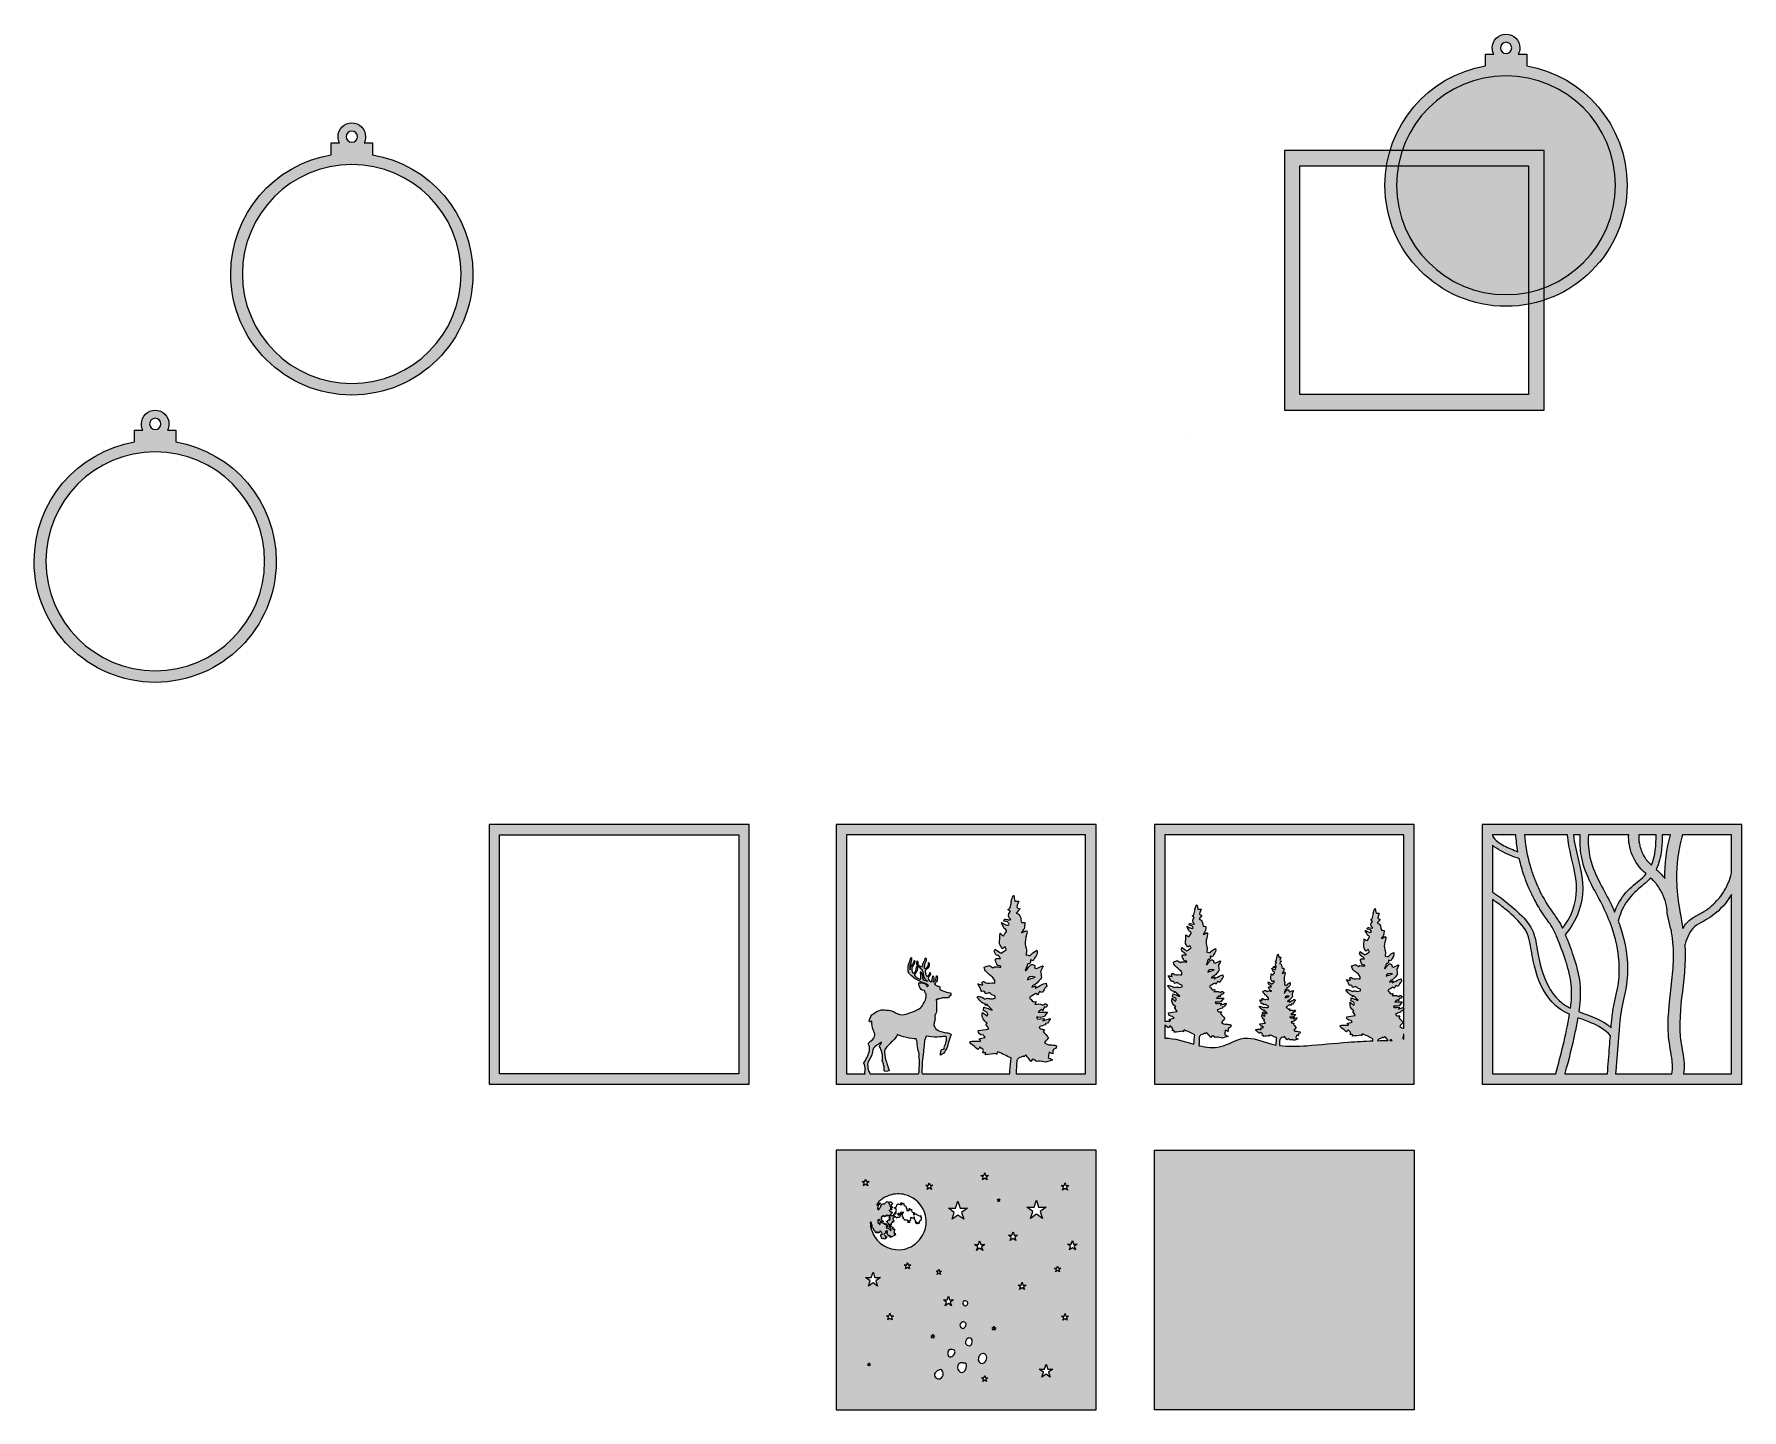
# Model space of a CAD drawing. Header units: inches. Extents: x -622 to 5817, y -2318 to 2869.
import ezdxf

# ---------------------------------------------------------------- set-up
doc = ezdxf.new("R2010")
doc.units = ezdxf.units.IN
doc.header["$MEASUREMENT"] = 0
doc.layers.add('Layer 1', color=7, linetype='Continuous')

# ---------------------------------------------------------------- blocks, each defined once
blk = doc.blocks.new('block 2')
at = {"layer": 'Layer 1', "lineweight": 0}
for points, knots in [([(2721.3, -1585.4), (2721.1, -1585.4), (2721, -1585.4), (2720.9, -1585.4), (2720.9, -1585.4), (2720.9, -1591.7), (2720.9, -1591.7), (2718, -1590.3), (2721.5, -1585.3), (2716.1, -1585.8), (2716.1, -1585.9), (2715.8, -1586.5), (2715.7, -1586.6), (2712.1, -1584.8), (2708.9, -1583.2), (2705.7, -1581.5), (2705.3, -1581.3), (2704.9, -1580.8), (2704.7, -1580.3), (2703, -1577.5), (2698, -1577.2), (2695.6, -1580.2), (2696.6, -1579.8), (2697.2, -1579.5), (2698, -1579.2), (2698.2, -1579.9), (2698.4, -1580.6), (2698.6, -1581.3), (2698.6, -1581.3), (2692.8, -1581.3), (2692.8, -1581.3), (2693.2, -1579.9), (2693.6, -1578.4), (2694.1, -1576.7), (2694.6, -1577), (2695.2, -1577.3), (2695.8, -1577.6), (2696.1, -1576.5), (2696.3, -1575.5), (2696.7, -1574.1), (2694.5, -1573.7), (2692.1, -1573.5), (2690, -1572.8), (2688.9, -1572.4), (2687.4, -1570.8), (2687.4, -1569.9), (2687.7, -1567.7), (2685.8, -1567.3), (2684.7, -1565.9), (2685.3, -1565.1), (2686, -1564.1), (2686.9, -1562.8), (2685.1, -1562.7), (2683.6, -1562.7), (2682.2, -1562.4), (2681.4, -1562.2), (2680.1, -1561.3), (2680.1, -1560.9), (2680.6, -1558.3), (2678.9, -1558.6), (2676.6, -1558.1), (2677.7, -1560), (2678.4, -1561.4), (2679.4, -1563.2), (2678.7, -1563.3), (2678.1, -1563.5), (2677.5, -1563.4), (2676.8, -1563.4), (2676.1, -1563.1), (2675.4, -1562.9), (2675.5, -1563.6), (2675.6, -1564.4), (2675.7, -1565.2), (2675.7, -1565.5), (2675.9, -1565.8), (2675.9, -1565.8), (2674.6, -1566.5), (2673.4, -1567.1), (2671.8, -1568), (2671.5, -1567.4), (2671, -1566.5), (2670.5, -1565.8), (2669.9, -1565.9), (2669.1, -1566.2), (2668.4, -1566.4), (2668.3, -1566.2), (2668.2, -1566), (2668.1, -1565.8), (2668.7, -1565.4), (2669.3, -1564.9), (2669.9, -1564.4), (2669.6, -1564.4), (2669.4, -1564.4), (2669.2, -1564.4), (2668.9, -1562.5), (2668.5, -1560.6), (2668.1, -1558.5), (2668, -1558.5), (2667.4, -1558.6), (2666.6, -1558.7), (2667.4, -1556.8), (2665.5, -1555.1), (2666.8, -1553.3), (2666.9, -1553.2), (2665.9, -1552), (2665.2, -1551.5), (2664.2, -1550.6), (2663, -1549.8), (2662, -1548.8), (2658.6, -1548.4), (2657.2, -1546.7), (2657.2, -1543), (2657.2, -1541.5), (2656.5, -1540), (2655.9, -1538.6), (2655.8, -1538.4), (2654.3, -1538.3), (2653.9, -1538.7), (2653.1, -1539.5), (2652.5, -1540.7), (2651.5, -1542.2), (2651, -1540.3), (2650.6, -1538.9), (2650.3, -1537.8), (2649.1, -1537.7), (2648, -1537.4), (2647, -1537.5), (2646.5, -1537.6), (2645.7, -1538.4), (2645.8, -1538.7), (2645.9, -1539.2), (2646.5, -1539.8), (2647, -1540.1), (2648.3, -1540.8), (2649.7, -1541.3), (2651.1, -1541.9), (2651, -1542.1), (2650.9, -1542.3), (2650.8, -1542.6), (2650.2, -1542.9), (2649.5, -1543.1), (2648.9, -1543.5), (2646, -1545.4), (2645.6, -1545.3), (2643.2, -1542.9), (2642.7, -1542.3), (2641.8, -1542.1), (2641, -1542), (2639.6, -1541.8), (2638.1, -1541.5), (2636.7, -1541.6), (2635.1, -1541.8), (2633.6, -1542.4), (2632.1, -1542.8), (2631.2, -1546), (2630.3, -1549.1), (2629.4, -1552.4), (2629.2, -1552.4), (2628.5, -1552.3), (2627.7, -1552.2), (2627.3, -1552.9), (2626.9, -1553.7), (2626.3, -1554.6), (2626.1, -1554), (2625.9, -1553.5), (2625.7, -1553), (2623, -1552.8), (2623.2, -1555.3), (2622.4, -1556.7), (2622.3, -1557), (2623.3, -1557.9), (2623.9, -1558.7), (2624.6, -1557.8), (2625, -1557.3), (2625.8, -1556.2), (2625.8, -1556.2), (2625.8, -1560.1), (2625.8, -1560.1), (2626.6, -1559.7), (2627.3, -1559.4), (2627.9, -1559.2), (2627.8, -1559.7), (2627.5, -1560.4), (2627.7, -1560.9), (2628.2, -1562), (2628.9, -1563.1), (2629.6, -1564.4), (2629, -1564.7), (2628.4, -1565), (2627.7, -1565.4), (2627.8, -1566.3), (2627.9, -1567.3), (2628, -1568.2), (2628.2, -1569.8), (2628.5, -1571.4), (2628.7, -1572.9), (2628.7, -1573.2), (2628.7, -1573.7), (2628.6, -1573.7), (2628.3, -1573.9), (2627.8, -1574), (2627.6, -1573.9), (2626.9, -1573.3), (2626.3, -1572.7), (2625.5, -1571.9), (2624.7, -1573.4), (2624.7, -1574.3), (2626, -1575.3), (2626.8, -1576), (2627.3, -1577), (2627.9, -1577.9), (2627.6, -1578.1), (2627.3, -1578.4), (2627.1, -1578.6), (2625.4, -1577.5), (2623.8, -1576.3), (2622.1, -1575.2), (2622, -1575.4), (2621.9, -1575.5), (2621.7, -1575.7), (2622.2, -1576.5), (2622.6, -1577.3), (2623.1, -1578.2), (2622.1, -1579.3), (2621.1, -1580.5), (2620, -1581.7), (2621.3, -1584.5), (2622.7, -1587.3), (2624.1, -1590.2), (2625, -1590), (2625.8, -1590), (2626.5, -1589.9), (2628.1, -1591.6), (2629.3, -1592.9), (2630.9, -1594.6), (2631.6, -1593.4), (2632.3, -1592.5), (2632.9, -1591.5), (2632.9, -1591.8), (2633, -1592.1), (2633.1, -1592.4), (2634.3, -1592.6), (2635.6, -1592.7), (2636.8, -1592.9), (2636.9, -1592.9), (2637, -1593.1), (2637.2, -1593.1), (2638.1, -1590), (2640.7, -1592.3), (2642.4, -1591.4), (2642.6, -1591.3), (2642.9, -1591.1), (2643.2, -1590.8), (2642.9, -1590), (2642.5, -1589.4), (2642.1, -1588.7), (2644.7, -1587.4), (2641.6, -1587.2), (2641.8, -1586), (2642.8, -1583.9), (2645.2, -1584.5), (2647.3, -1583.4), (2646.3, -1583.1), (2645.2, -1582.8), (2643.9, -1582.5), (2643.8, -1582.1), (2643.8, -1581.3), (2643.7, -1580.4), (2643.7, -1580.4), (2645.5, -1580.4), (2645.5, -1580.4), (2645.3, -1579.7), (2645.1, -1579.2), (2644.9, -1578.1), (2646.8, -1580), (2648.6, -1580.8), (2650.6, -1579), (2649.7, -1576.7), (2647.5, -1578.4), (2646.5, -1577.5), (2645.4, -1576.7), (2644.9, -1575.1), (2644.1, -1573.9), (2648.2, -1572.6), (2652.3, -1576.1), (2656.1, -1572.5), (2656.1, -1572.5), (2656.1, -1574.8), (2656.1, -1574.8), (2654.7, -1575), (2653.4, -1575.3), (2652, -1575.5), (2652.9, -1576.4), (2653.3, -1576.9), (2653.8, -1577.4), (2653.1, -1577.8), (2652.4, -1578.2), (2651.3, -1578.7), (2651.3, -1579.6), (2651.7, -1581.3), (2649.2, -1581.6), (2650.5, -1582.4), (2651.8, -1583.2), (2653.2, -1584.1), (2652.6, -1585.6), (2652, -1587.1), (2651.3, -1588.6), (2653, -1588.7), (2654.9, -1589.1), (2653.8, -1591.9), (2656.6, -1591.8), (2656.6, -1591.9), (2655.1, -1596.7), (2656.7, -1597.6), (2658.3, -1598.4), (2660.1, -1599.5), (2660, -1600.1), (2659.9, -1601.2), (2659.7, -1602.4), (2659.9, -1602.5), (2660, -1602.6), (2660.2, -1602.8), (2660.5, -1602.2), (2660.8, -1601.7), (2660.9, -1601.3), (2664.4, -1603.5), (2667.8, -1601.7), (2671.2, -1602.1), (2671.5, -1603.1), (2671.9, -1604.3), (2672.4, -1605.6), (2672.6, -1605.5), (2672.8, -1605.4), (2673, -1605.4), (2673.1, -1604.9), (2673.1, -1604.5), (2673.1, -1603.5), (2674.1, -1604.4), (2674.8, -1605), (2675.4, -1605.5), (2674.3, -1606.8), (2673.2, -1607.7), (2672.5, -1609), (2672.2, -1609.5), (2672.6, -1610.5), (2672.9, -1611.2), (2673.1, -1611.5), (2673.8, -1611.6), (2674.3, -1611.9), (2674.5, -1611.3), (2674.6, -1610.7), (2675, -1610.3), (2675.5, -1609.5), (2676.2, -1608.9), (2677.1, -1607.9), (2677.9, -1609.7), (2678.4, -1611), (2678.9, -1612.2), (2679.7, -1611.2), (2679.4, -1609.7), (2677.2, -1605.9), (2678.6, -1605.2), (2680, -1604.5), (2681.8, -1603.6), (2679.9, -1601.5), (2680.3, -1599.9), (2682.2, -1598), (2683.1, -1597), (2682.6, -1594.8), (2682.7, -1593), (2684.1, -1593.2), (2685.4, -1593.3), (2686.9, -1593.5), (2687.1, -1594), (2687.3, -1594.7), (2687.4, -1594.8), (2690.3, -1595), (2692.9, -1595.1), (2695.3, -1595.3), (2695.4, -1593.6), (2695.6, -1592.1), (2695.7, -1590.1), (2699.2, -1593.5), (2696, -1596.9), (2696.9, -1600.2), (2697.3, -1599.8), (2697.5, -1599.5), (2697.6, -1599.5), (2698.6, -1600.5), (2699.9, -1601.5), (2700.6, -1602.7), (2701.2, -1603.6), (2701.4, -1604.9), (2701.2, -1606), (2701.1, -1607.2), (2700.3, -1608.3), (2699.8, -1609.4), (2701.7, -1610.7), (2701.7, -1610.7), (2703.2, -1607), (2704.7, -1608.9), (2706.1, -1610.9), (2707.8, -1613.1), (2705.5, -1613.4), (2703.5, -1614.1), (2702.1, -1611.2), (2701.4, -1615.4), (2705.5, -1614.3), (2706.5, -1616.6), (2706.9, -1615.4), (2707.1, -1614.7), (2707.5, -1613.5), (2708.6, -1614.3), (2709.4, -1615), (2710.8, -1616), (2710.7, -1614.7), (2710.6, -1613.9), (2710.6, -1613.2), (2710.8, -1613), (2711, -1612.7), (2711.2, -1612.5), (2711.5, -1613.3), (2711.9, -1614.1), (2712.2, -1614.8), (2715.6, -1612), (2716.3, -1610.6), (2715.3, -1608.1), (2716.3, -1607.4), (2717.3, -1606.6), (2718.7, -1605.6), (2718.8, -1604.5), (2719, -1602.6), (2719.2, -1600.8), (2719.2, -1600.7), (2719.4, -1600.7), (2719.4, -1600.7), (2719.7, -1601.9), (2719.9, -1603.1), (2720.2, -1604.7), (2721.4, -1602.7), (2722.4, -1601.1), (2723.5, -1599.2), (2722.8, -1594.9), (2722.1, -1590.1), (2721.3, -1585.4)], [0, 0, 0, 0, 1, 1, 1, 2, 2, 2, 3, 3, 3, 4, 4, 4, 5, 5, 5, 6, 6, 6, 7, 7, 7, 8, 8, 8, 9, 9, 9, 10, 10, 10, 11, 11, 11, 12, 12, 12, 13, 13, 13, 14, 14, 14, 15, 15, 15, 16, 16, 16, 17, 17, 17, 18, 18, 18, 19, 19, 19, 20, 20, 20, 21, 21, 21, 22, 22, 22, 23, 23, 23, 24, 24, 24, 25, 25, 25, 26, 26, 26, 27, 27, 27, 28, 28, 28, 29, 29, 29, 30, 30, 30, 31, 31, 31, 32, 32, 32, 33, 33, 33, 34, 34, 34, 35, 35, 35, 36, 36, 36, 37, 37, 37, 38, 38, 38, 39, 39, 39, 40, 40, 40, 41, 41, 41, 42, 42, 42, 43, 43, 43, 44, 44, 44, 45, 45, 45, 46, 46, 46, 47, 47, 47, 48, 48, 48, 49, 49, 49, 50, 50, 50, 51, 51, 51, 52, 52, 52, 53, 53, 53, 54, 54, 54, 55, 55, 55, 56, 56, 56, 57, 57, 57, 58, 58, 58, 59, 59, 59, 60, 60, 60, 61, 61, 61, 62, 62, 62, 63, 63, 63, 64, 64, 64, 65, 65, 65, 66, 66, 66, 67, 67, 67, 68, 68, 68, 69, 69, 69, 70, 70, 70, 71, 71, 71, 72, 72, 72, 73, 73, 73, 74, 74, 74, 75, 75, 75, 76, 76, 76, 77, 77, 77, 78, 78, 78, 79, 79, 79, 80, 80, 80, 81, 81, 81, 82, 82, 82, 83, 83, 83, 84, 84, 84, 85, 85, 85, 86, 86, 86, 87, 87, 87, 88, 88, 88, 89, 89, 89, 90, 90, 90, 91, 91, 91, 92, 92, 92, 93, 93, 93, 94, 94, 94, 95, 95, 95, 96, 96, 96, 97, 97, 97, 98, 98, 98, 99, 99, 99, 100, 100, 100, 101, 101, 101, 102, 102, 102, 103, 103, 103, 104, 104, 104, 105, 105, 105, 106, 106, 106, 107, 107, 107, 108, 108, 108, 109, 109, 109, 110, 110, 110, 111, 111, 111, 112, 112, 112, 113, 113, 113, 114, 114, 114, 115, 115, 115, 116, 116, 116, 117, 117, 117, 118, 118, 118, 119, 119, 119, 120, 120, 120, 121, 121, 121, 122, 122, 122, 123, 123, 123, 124, 124, 124, 125, 125, 125, 126, 126, 126, 127, 127, 127, 128, 128, 128, 129, 129, 129, 130, 130, 130, 131, 131, 131, 132, 132, 132, 133, 133, 133, 134, 134, 134, 135, 135, 135, 136, 136, 136, 137, 137, 137, 138, 138, 138, 139, 139, 139, 140, 140, 140, 141, 141, 141, 142, 142, 142, 143, 143, 143, 144, 144, 144, 145, 145, 145, 146, 146, 146, 147, 147, 147, 148, 148, 148, 148]), ([(2639.5, -1582.2), (2639.2, -1582), (2638.7, -1581.8), (2638.4, -1582), (2636.8, -1582.9), (2635.4, -1582.1), (2634.7, -1581), (2634.2, -1580.3), (2634.8, -1578.9), (2635, -1577.9), (2635, -1577.9), (2638.7, -1577.9), (2638.7, -1577.9), (2639.3, -1577.4), (2639.9, -1576.9), (2640.4, -1576.3), (2640.4, -1576.3), (2640.4, -1580), (2640.4, -1580), (2640.5, -1580.1), (2641.1, -1580.5), (2641.7, -1581), (2641.5, -1582.3), (2641, -1583.1), (2639.5, -1582.2)], [0, 0, 0, 0, 1, 1, 1, 2, 2, 2, 3, 3, 3, 4, 4, 4, 5, 5, 5, 6, 6, 6, 7, 7, 7, 8, 8, 8, 8])]:
    blk.add_open_spline(points, degree=3, knots=knots, dxfattribs=at)
blk = doc.blocks.new('block 3')
at = {"layer": 'Layer 1', "lineweight": 0}
for points in [[(2402.2, -1338.1), (2402.2, -2317.7), (3381.8, -2317.7), (3381.8, -1338.1), (2402.2, -1338.1)], [(2509.8, -1457.4), (2512.9, -1447.9), (2516, -1457.4), (2526, -1457.4), (2517.9, -1463.3), (2521, -1472.8), (2512.9, -1466.9), (2504.8, -1472.8), (2507.9, -1463.3), (2499.8, -1457.4), (2509.8, -1457.4)], [(2761.2, -1486.7), (2753, -1480.7), (2744.8, -1486.7), (2747.9, -1477.1), (2739.8, -1471.1), (2749.9, -1471.1), (2753, -1461.5), (2756.1, -1471.1), (2766.2, -1471.1), (2758.1, -1477.1), (2761.2, -1486.7)], [(2970.9, -1450.9), (2962.1, -1444.6), (2953.4, -1450.9), (2956.7, -1440.6), (2948, -1434.3), (2958.8, -1434.3), (2962.1, -1424), (2965.4, -1434.3), (2976.2, -1434.3), (2967.5, -1440.6), (2970.9, -1450.9)], [(3273.9, -1489.2), (3265, -1482.7), (3256.1, -1489.2), (3259.5, -1478.7), (3250.5, -1472.2), (3261.6, -1472.2), (3265, -1461.7), (3268.4, -1472.2), (3279.5, -1472.2), (3270.5, -1478.7), (3273.9, -1489.2)], [(2874.6, -1573.3), (2883.1, -1599.3), (2861, -1583.2), (2838.9, -1599.3), (2847.4, -1573.3), (2825.3, -1557.3), (2852.6, -1557.3), (2861, -1531.3), (2869.4, -1557.3), (2896.7, -1557.3), (2874.6, -1573.3)], [(3018.5, -1531.7), (3015, -1529.1), (3011.5, -1531.7), (3012.8, -1527.5), (3009.3, -1525), (3013.6, -1525), (3015, -1520.8), (3016.4, -1525), (3020.7, -1525), (3017.2, -1527.5), (3018.5, -1531.7)], [(3171, -1569.8), (3179.6, -1596.4), (3157, -1580), (3134.4, -1596.4), (3143, -1569.8), (3120.4, -1553.4), (3148.4, -1553.4), (3157, -1526.8), (3165.6, -1553.4), (3193.6, -1553.4), (3171, -1569.8)], [(3079.5, -1679.4), (3069, -1671.7), (3058.5, -1679.4), (3062.5, -1667), (3052, -1659.4), (3065, -1659.4), (3069, -1647), (3073, -1659.4), (3086, -1659.4), (3075.5, -1667), (3079.5, -1679.4)], [(2962.1, -1694.7), (2950.3, -1703.3), (2954.8, -1717.1), (2943, -1708.6), (2931.2, -1717.1), (2935.7, -1703.3), (2923.9, -1694.7), (2938.5, -1694.7), (2943, -1680.8), (2947.5, -1694.7), (2962.1, -1694.7)], [(3304.2, -1714.5), (3293, -1706.3), (3281.7, -1714.5), (3286.1, -1701.2), (3274.8, -1693), (3288.7, -1693), (3293, -1679.8), (3297.3, -1693), (3311.2, -1693), (3299.9, -1701.2), (3304.2, -1714.5)], [(2558.4, -1851.8), (2541, -1839.2), (2523.6, -1851.8), (2530.3, -1831.4), (2512.9, -1818.8), (2534.4, -1818.8), (2541, -1798.3), (2547.6, -1818.8), (2569.1, -1818.8), (2551.7, -1831.4), (2558.4, -1851.8)], [(2678.6, -1786), (2671, -1780.5), (2663.4, -1786), (2666.3, -1777.1), (2658.6, -1771.5), (2668.1, -1771.5), (2671, -1762.5), (2673.9, -1771.5), (2683.4, -1771.5), (2675.7, -1777.1), (2678.6, -1786)], [(2795.1, -1806.8), (2789, -1802.3), (2782.9, -1806.8), (2785.2, -1799.6), (2779.1, -1795.1), (2786.7, -1795.1), (2789, -1787.9), (2791.3, -1795.1), (2798.9, -1795.1), (2792.8, -1799.6), (2795.1, -1806.8)], [(3244.3, -1797.9), (3237, -1792.6), (3229.7, -1797.9), (3232.5, -1789.4), (3225.2, -1784.1), (3234.2, -1784.1), (3237, -1775.5), (3239.8, -1784.1), (3248.8, -1784.1), (3241.5, -1789.4), (3244.3, -1797.9)], [(3112.2, -1864.4), (3103, -1857.8), (3093.8, -1864.4), (3097.3, -1853.6), (3088.1, -1847), (3099.5, -1847), (3103, -1836.2), (3106.5, -1847), (3117.9, -1847), (3108.7, -1853.6), (3112.2, -1864.4)], [(2829.7, -1902.7), (2844.3, -1902.7), (2832.5, -1911.2), (2837, -1925.1), (2825.3, -1916.5), (2813.5, -1925.1), (2818, -1911.2), (2806.2, -1902.7), (2820.8, -1902.7), (2825.3, -1888.9), (2829.7, -1902.7)], [(2613.2, -1978.9), (2605, -1972.9), (2596.8, -1978.9), (2599.9, -1969.2), (2591.7, -1963.2), (2601.9, -1963.2), (2605, -1953.5), (2608.1, -1963.2), (2618.3, -1963.2), (2610.1, -1969.2), (2613.2, -1978.9)], [(3273.2, -1980.2), (3265, -1974.2), (3256.8, -1980.2), (3259.9, -1970.5), (3251.7, -1964.6), (3261.9, -1964.6), (3265, -1954.9), (3268.1, -1964.6), (3278.3, -1964.6), (3270.1, -1970.5), (3273.2, -1980.2)], [(2770.9, -2047.4), (2766.2, -2043.9), (2761.5, -2047.4), (2763.3, -2041.8), (2758.6, -2038.4), (2764.4, -2038.4), (2766.2, -2032.9), (2768, -2038.4), (2773.9, -2038.4), (2772.6, -2039.3), (2769.1, -2041.8), (2770.9, -2047.4)], [(3001.9, -2017.6), (2997, -2014), (2992.1, -2017.6), (2994, -2011.9), (2989.2, -2008.3), (2995.1, -2008.3), (2997, -2002.6), (2998.9, -2008.3), (3004.8, -2008.3), (3000, -2011.9), (3001.9, -2017.6)], [(2529.5, -2151.7), (2526, -2149.2), (2522.5, -2151.7), (2523.8, -2147.6), (2520.3, -2145), (2524.7, -2145), (2526, -2140.9), (2527.4, -2145), (2531.7, -2145), (2528.2, -2147.6), (2529.5, -2151.7)], [(2969.4, -2210.9), (2962.1, -2205.6), (2954.8, -2210.9), (2957.6, -2202.4), (2950.3, -2197), (2959.3, -2197), (2962.1, -2188.5), (2964.9, -2197), (2973.9, -2197), (2966.6, -2202.4), (2969.4, -2210.9)], [(3209.3, -2194.6), (3193.6, -2183.1), (3177.8, -2194.6), (3183.8, -2176), (3168.1, -2164.6), (3187.6, -2164.6), (3193.6, -2146.1), (3199.6, -2164.6), (3219.1, -2164.6), (3203.3, -2176), (3209.3, -2194.6)]]:
    blk.add_lwpolyline(points, dxfattribs=at)
for points, knots in [([(2593, -1512.7), (2596.6, -1511.1), (2600.3, -1509.7), (2604.1, -1508.5), (2623, -1502.5), (2642.2, -1501.7), (2661.4, -1506.7), (2692.1, -1514.6), (2714.9, -1532.8), (2729.6, -1560.8), (2740.4, -1581.4), (2743.6, -1603.4), (2739.8, -1626.4), (2734.7, -1656.6), (2716.6, -1682.8), (2691.6, -1698.5), (2682.1, -1704.4), (2671.6, -1708.8), (2660.5, -1711.4), (2660.2, -1711.4), (2659.9, -1711.5), (2659.6, -1711.6), (2614.7, -1721.4), (2570.5, -1702.9), (2546.2, -1663.8), (2536.4, -1648.1), (2531.5, -1630.8), (2530.8, -1612.3), (2530.8, -1611.8), (2530.8, -1611.2), (2530.8, -1611), (2532, -1610.6), (2532.8, -1610.4), (2533.6, -1610.1), (2533.6, -1610.6), (2533.5, -1611.1), (2533.5, -1611.8), (2533.5, -1611.8), (2535.2, -1611.8), (2535.2, -1611.8), (2535.2, -1613.2), (2535.1, -1614.6), (2535.3, -1615.9), (2535.4, -1617), (2535.4, -1618.5), (2536.1, -1619.1), (2538.3, -1621.1), (2537.9, -1623.6), (2538.1, -1626.1), (2538.2, -1627.9), (2538.4, -1629.8), (2538.8, -1631.6), (2538.9, -1632.2), (2539.6, -1633.2), (2540, -1633.1), (2542.6, -1632.9), (2542.8, -1635.4), (2544.1, -1636.6), (2544.4, -1636.9), (2544.3, -1637.6), (2544.2, -1638.1), (2543.6, -1640.1), (2544.9, -1641.5), (2546.3, -1641.9), (2548.1, -1642.5), (2548.4, -1643.5), (2548.8, -1644.9), (2549.4, -1647.5), (2551.7, -1649.8), (2554.7, -1650.7), (2555.1, -1648.8), (2552.5, -1646.7), (2555.3, -1644.8), (2555.9, -1646.4), (2556.3, -1647.9), (2556.9, -1649.5), (2557.2, -1649.2), (2557.5, -1648.9), (2558.1, -1648.2), (2558.2, -1649.3), (2558.2, -1650.2), (2558.3, -1651.3), (2559.5, -1650.9), (2560.8, -1650.6), (2562.2, -1650.1), (2561.9, -1649.4), (2561.7, -1648.7), (2561.3, -1647.5), (2564.6, -1650.6), (2566.8, -1649.1), (2568.9, -1646.3), (2568.1, -1645.7), (2567.3, -1645), (2566.4, -1644.3), (2566.9, -1643.7), (2567.3, -1643.1), (2567.6, -1642.7), (2569.7, -1644.7), (2571.6, -1646.5), (2573.7, -1648.5), (2572.6, -1650.2), (2573.4, -1651.6), (2575.2, -1653.1), (2575.9, -1653.7), (2575.5, -1655.6), (2575.7, -1657), (2575.7, -1657), (2570.7, -1657), (2570.7, -1657), (2570.5, -1658.9), (2569.8, -1660.9), (2570.2, -1662.6), (2570.5, -1664.3), (2571.9, -1665.8), (2573, -1667.5), (2571.9, -1669.3), (2573.4, -1670.4), (2578.2, -1672.9), (2578.3, -1672.1), (2578.4, -1671.5), (2578.5, -1670.7), (2581, -1671.4), (2582.1, -1675.2), (2585.5, -1674), (2585.4, -1673.8), (2585.2, -1673.7), (2585.1, -1673.5), (2585.7, -1673.1), (2586.6, -1672.1), (2586.8, -1672.2), (2588.8, -1673.4), (2589.1, -1671.7), (2589.4, -1670.7), (2589.8, -1669.5), (2590.2, -1668), (2588.4, -1667.5), (2588.1, -1667.5), (2588, -1667.2), (2587.9, -1667), (2588.9, -1666.7), (2589.9, -1666.4), (2591.2, -1666), (2591.3, -1666.4), (2591.6, -1667.2), (2592.1, -1668.2), (2592.6, -1667.2), (2593.1, -1666.5), (2593.4, -1665.9), (2592.3, -1664.9), (2591.3, -1663.9), (2590.3, -1663), (2590.4, -1662.9), (2590.5, -1662.7), (2590.6, -1662.6), (2589, -1662.2), (2587.5, -1661.8), (2585.6, -1661.3), (2584.6, -1659.9), (2584.9, -1656.7), (2581.3, -1656.9), (2582.9, -1655.2), (2584, -1653.2), (2585.7, -1652.2), (2587.2, -1651.4), (2589.3, -1651.7), (2590.7, -1651.6), (2590.2, -1650.5), (2589.8, -1649.1), (2589, -1648), (2588.5, -1647.2), (2587.5, -1646.7), (2586.9, -1645.6), (2588.1, -1646.2), (2589.2, -1646.7), (2590.3, -1647.3), (2590.4, -1647.2), (2590.6, -1647), (2590.7, -1646.9), (2590.1, -1646), (2589.6, -1645.1), (2589.1, -1644.2), (2590.7, -1643.4), (2592.2, -1642.7), (2593.8, -1642), (2594.4, -1644.4), (2595, -1646.8), (2595.5, -1649.1), (2594.6, -1649.9), (2593.8, -1650.5), (2592.5, -1651.6), (2597.5, -1656.7), (2601.8, -1663), (2608.1, -1667.3), (2608.3, -1667.1), (2608.4, -1667), (2608.6, -1666.8), (2606.6, -1664.7), (2604.6, -1662.7), (2602.7, -1660.6), (2602.8, -1660.4), (2603, -1660.3), (2603.2, -1660.1), (2604.5, -1661.2), (2605.8, -1662.4), (2607.1, -1663.6), (2608, -1664.3), (2608.8, -1665.1), (2609.8, -1665.7), (2610.2, -1665.9), (2611.1, -1665.8), (2611.4, -1665.4), (2613.1, -1663.8), (2614.9, -1663.1), (2617.1, -1662.5), (2618.8, -1661.9), (2621, -1662), (2622.3, -1660.1), (2622.6, -1659.5), (2624.1, -1659.7), (2625.2, -1659.6), (2625.2, -1659.6), (2625.2, -1659.6), (2625.3, -1659.6), (2624.9, -1657.3), (2624.6, -1654.7), (2624.1, -1651.6), (2623.1, -1652.7), (2622.4, -1653.3), (2621.7, -1653.9), (2621.5, -1654.1), (2621.4, -1654.3), (2621.2, -1654.5), (2621, -1654.4), (2620.8, -1654.4), (2620.6, -1654.3), (2620.7, -1653.3), (2619.9, -1652.4), (2620.2, -1651.4), (2620.3, -1651.1), (2620.5, -1650.7), (2620.9, -1650.4), (2621.2, -1650.1), (2621.5, -1649.1), (2621.3, -1648.9), (2618.6, -1646.6), (2620.8, -1644.3), (2621.5, -1642.1), (2622.7, -1638.1), (2622.9, -1638.2), (2620.6, -1633.5), (2619.9, -1634.9), (2619.2, -1636.1), (2618.5, -1637.3), (2614.4, -1633.8), (2613.9, -1631.9), (2616.4, -1630), (2615.7, -1629.4), (2615.3, -1627.6), (2613.9, -1630.2), (2611.4, -1627.1), (2609, -1624.1), (2606.6, -1621.1), (2606.3, -1621.3), (2606.1, -1621.4), (2605.8, -1621.5), (2606.1, -1623), (2606.4, -1624.6), (2606.7, -1626.5), (2606.2, -1626.2), (2605.8, -1626), (2605.6, -1625.7), (2605.1, -1625.2), (2604.8, -1624.7), (2604.7, -1624.1), (2604.3, -1622.3), (2605.3, -1620), (2603.9, -1618.3), (2605.1, -1618), (2606.2, -1617.6), (2607.3, -1617.3), (2607.4, -1618.2), (2607.4, -1618.8), (2607.4, -1619.6), (2608.5, -1618.8), (2609.3, -1618.3), (2610, -1617.8), (2610.3, -1616), (2610.7, -1614.3), (2611, -1612.4), (2613.7, -1611.7), (2614.6, -1610.4), (2613.8, -1607.6), (2615.4, -1608.5), (2616.7, -1609.2), (2618, -1610), (2618.6, -1608.8), (2619.2, -1607.9), (2619.6, -1606.8), (2620.2, -1605.7), (2620.5, -1605.1), (2618.9, -1603.9), (2617.2, -1602.7), (2616.8, -1599.7), (2615.9, -1597.5), (2615.6, -1596.9), (2615.5, -1596.2), (2615.3, -1595.5), (2616.2, -1594.7), (2617.2, -1593.8), (2617.9, -1593.1), (2618.8, -1593), (2620.1, -1593.2), (2620.4, -1592.7), (2621.4, -1591), (2622.8, -1590.4), (2624.1, -1590.2), (2625, -1590), (2625.8, -1590), (2626.5, -1589.9), (2628.1, -1591.6), (2629.3, -1592.9), (2630.9, -1594.6), (2631.6, -1593.4), (2632.3, -1592.5), (2632.9, -1591.5), (2632.9, -1591.8), (2633, -1592.1), (2633.1, -1592.4), (2634.3, -1592.6), (2635.6, -1592.7), (2636.8, -1592.9), (2636.9, -1592.9), (2637, -1593.1), (2637.2, -1593.1), (2638.1, -1590), (2640.7, -1592.3), (2642.4, -1591.4), (2642.6, -1591.3), (2642.9, -1591.1), (2643.2, -1590.8), (2642.9, -1590), (2642.5, -1589.4), (2642.1, -1588.7), (2644.7, -1587.4), (2641.6, -1587.2), (2641.8, -1586), (2642.8, -1583.9), (2645.2, -1584.5), (2647.3, -1583.4), (2646.3, -1583.1), (2645.2, -1582.8), (2643.9, -1582.5), (2643.8, -1582.1), (2643.8, -1581.3), (2643.7, -1580.4), (2643.7, -1580.4), (2645.5, -1580.4), (2645.5, -1580.4), (2645.3, -1579.7), (2645.1, -1579.2), (2644.9, -1578.1), (2646.8, -1580), (2648.6, -1580.8), (2650.6, -1579), (2649.7, -1576.7), (2647.5, -1578.4), (2646.5, -1577.5), (2645.4, -1576.7), (2644.9, -1575.1), (2644.1, -1573.9), (2648.2, -1572.6), (2652.3, -1576.1), (2656.1, -1572.5), (2656.1, -1572.5), (2656.1, -1574.8), (2656.1, -1574.8), (2654.7, -1575), (2653.4, -1575.3), (2652, -1575.5), (2652.9, -1576.4), (2653.3, -1576.9), (2653.8, -1577.4), (2653.1, -1577.8), (2652.4, -1578.2), (2651.3, -1578.7), (2651.3, -1579.6), (2651.7, -1581.3), (2649.2, -1581.6), (2650.5, -1582.4), (2651.8, -1583.2), (2653.2, -1584.1), (2652.6, -1585.6), (2652, -1587.1), (2651.3, -1588.6), (2653, -1588.7), (2654.9, -1589.1), (2653.8, -1591.9), (2656.6, -1591.8), (2656.6, -1591.9), (2655.1, -1596.7), (2656.7, -1597.6), (2658.3, -1598.4), (2660.1, -1599.5), (2660, -1600.1), (2659.9, -1601.2), (2659.7, -1602.4), (2659.9, -1602.5), (2660, -1602.6), (2660.2, -1602.8), (2660.5, -1602.2), (2660.8, -1601.7), (2660.9, -1601.3), (2664.4, -1603.5), (2667.8, -1601.7), (2671.2, -1602.1), (2671.5, -1603.1), (2671.9, -1604.3), (2672.4, -1605.6), (2672.6, -1605.5), (2672.8, -1605.4), (2673, -1605.4), (2673.1, -1604.9), (2673.1, -1604.5), (2673.1, -1603.5), (2674.1, -1604.4), (2674.8, -1605), (2675.4, -1605.5), (2674.3, -1606.8), (2673.2, -1607.7), (2672.5, -1609), (2672.2, -1609.5), (2672.6, -1610.5), (2672.9, -1611.2), (2673.1, -1611.5), (2673.8, -1611.6), (2674.3, -1611.9), (2674.5, -1611.3), (2674.6, -1610.7), (2675, -1610.3), (2675.5, -1609.5), (2676.2, -1608.9), (2677.1, -1607.9), (2677.9, -1609.7), (2678.4, -1611), (2678.9, -1612.2), (2679.7, -1611.2), (2679.4, -1609.7), (2677.2, -1605.9), (2678.6, -1605.2), (2680, -1604.5), (2681.8, -1603.6), (2679.9, -1601.5), (2680.3, -1599.9), (2682.2, -1598), (2683.1, -1597), (2682.6, -1594.8), (2682.7, -1593), (2684.1, -1593.2), (2685.4, -1593.3), (2686.9, -1593.5), (2687.1, -1594), (2687.3, -1594.7), (2687.4, -1594.8), (2690.3, -1595), (2692.9, -1595.1), (2695.3, -1595.3), (2695.4, -1593.6), (2695.6, -1592.1), (2695.7, -1590.1), (2699.2, -1593.5), (2696, -1596.9), (2696.9, -1600.2), (2697.3, -1599.8), (2697.5, -1599.5), (2697.6, -1599.5), (2698.6, -1600.5), (2699.9, -1601.5), (2700.6, -1602.7), (2701.2, -1603.6), (2701.4, -1604.9), (2701.2, -1606), (2701.1, -1607.2), (2700.3, -1608.3), (2699.8, -1609.4), (2701.7, -1610.7), (2701.7, -1610.7), (2703.2, -1607), (2704.7, -1608.9), (2706.1, -1610.9), (2707.8, -1613.1), (2705.5, -1613.4), (2703.5, -1614.1), (2702.1, -1611.2), (2701.4, -1615.4), (2705.5, -1614.3), (2706.5, -1616.6), (2706.9, -1615.4), (2707.1, -1614.7), (2707.5, -1613.5), (2708.6, -1614.3), (2709.4, -1615), (2710.8, -1616), (2710.7, -1614.7), (2710.6, -1613.9), (2710.6, -1613.2), (2710.8, -1613), (2711, -1612.7), (2711.2, -1612.5), (2711.5, -1613.3), (2711.9, -1614.1), (2712.2, -1614.8), (2715.6, -1612), (2716.3, -1610.6), (2715.3, -1608.1), (2716.3, -1607.4), (2717.3, -1606.6), (2718.7, -1605.6), (2718.8, -1604.5), (2719, -1602.6), (2719.2, -1600.8), (2719.2, -1600.7), (2719.4, -1600.7), (2719.4, -1600.7), (2719.7, -1601.9), (2719.9, -1603.1), (2720.2, -1604.7), (2721.4, -1602.7), (2722.4, -1601.1), (2723.5, -1599.2), (2722.8, -1594.9), (2722.1, -1590.1), (2721.3, -1585.4), (2721.1, -1585.4), (2721, -1585.4), (2720.9, -1585.4), (2720.9, -1585.4), (2720.9, -1591.7), (2720.9, -1591.7), (2718, -1590.3), (2721.5, -1585.3), (2716.1, -1585.8), (2716.1, -1585.9), (2715.8, -1586.5), (2715.7, -1586.6), (2712.1, -1584.8), (2708.9, -1583.2), (2705.7, -1581.5), (2705.3, -1581.3), (2704.9, -1580.8), (2704.7, -1580.3), (2703, -1577.5), (2698, -1577.2), (2695.6, -1580.2), (2696.6, -1579.8), (2697.2, -1579.5), (2698, -1579.2), (2698.2, -1579.9), (2698.4, -1580.6), (2698.6, -1581.3), (2698.6, -1581.3), (2692.8, -1581.3), (2692.8, -1581.3), (2693.2, -1579.9), (2693.6, -1578.4), (2694.1, -1576.7), (2694.6, -1577), (2695.2, -1577.3), (2695.8, -1577.6), (2696.1, -1576.5), (2696.3, -1575.5), (2696.7, -1574.1), (2694.5, -1573.7), (2692.1, -1573.5), (2690, -1572.8), (2688.9, -1572.4), (2687.4, -1570.8), (2687.4, -1569.9), (2687.7, -1567.7), (2685.8, -1567.3), (2684.7, -1565.9), (2685.3, -1565.1), (2686, -1564.1), (2686.9, -1562.8), (2685.1, -1562.7), (2683.6, -1562.7), (2682.2, -1562.4), (2681.4, -1562.2), (2680.1, -1561.3), (2680.1, -1560.9), (2680.6, -1558.3), (2678.9, -1558.6), (2676.6, -1558.1), (2677.7, -1560), (2678.4, -1561.4), (2679.4, -1563.2), (2678.7, -1563.3), (2678.1, -1563.5), (2677.5, -1563.4), (2676.8, -1563.4), (2676.1, -1563.1), (2675.4, -1562.9), (2675.5, -1563.6), (2675.6, -1564.4), (2675.7, -1565.2), (2675.7, -1565.5), (2675.9, -1565.8), (2675.9, -1565.8), (2674.6, -1566.5), (2673.4, -1567.1), (2671.8, -1568), (2671.5, -1567.4), (2671, -1566.5), (2670.5, -1565.8), (2669.9, -1565.9), (2669.1, -1566.2), (2668.4, -1566.4), (2668.3, -1566.2), (2668.2, -1566), (2668.1, -1565.8), (2668.7, -1565.4), (2669.3, -1564.9), (2669.9, -1564.4), (2669.6, -1564.4), (2669.4, -1564.4), (2669.2, -1564.4), (2668.9, -1562.5), (2668.5, -1560.6), (2668.1, -1558.5), (2668, -1558.5), (2667.4, -1558.6), (2666.6, -1558.7), (2667.4, -1556.8), (2665.5, -1555.1), (2666.8, -1553.3), (2666.9, -1553.2), (2665.9, -1552), (2665.2, -1551.5), (2664.2, -1550.6), (2663, -1549.8), (2662, -1548.8), (2658.6, -1548.4), (2657.2, -1546.7), (2657.2, -1543), (2657.2, -1541.5), (2656.5, -1540), (2655.9, -1538.6), (2655.8, -1538.4), (2654.3, -1538.3), (2653.9, -1538.7), (2653.1, -1539.5), (2652.5, -1540.7), (2651.5, -1542.2), (2651, -1540.3), (2650.6, -1538.9), (2650.3, -1537.8), (2649.1, -1537.7), (2648, -1537.4), (2647, -1537.5), (2646.5, -1537.6), (2645.7, -1538.4), (2645.8, -1538.7), (2645.9, -1539.2), (2646.5, -1539.8), (2647, -1540.1), (2648.3, -1540.8), (2649.7, -1541.3), (2651.1, -1541.9), (2651, -1542.1), (2650.9, -1542.3), (2650.8, -1542.6), (2650.2, -1542.9), (2649.5, -1543.1), (2648.9, -1543.5), (2646, -1545.4), (2645.6, -1545.3), (2643.2, -1542.9), (2642.7, -1542.3), (2641.8, -1542.1), (2641, -1542), (2639.6, -1541.8), (2638.1, -1541.5), (2636.7, -1541.6), (2635.1, -1541.8), (2633.6, -1542.4), (2632.1, -1542.8), (2631.2, -1546), (2630.3, -1549.1), (2629.4, -1552.4), (2629.2, -1552.4), (2628.5, -1552.3), (2627.7, -1552.2), (2627.3, -1552.9), (2626.9, -1553.7), (2626.3, -1554.6), (2626.1, -1554), (2625.9, -1553.5), (2625.7, -1553), (2623, -1552.8), (2623.2, -1555.3), (2622.4, -1556.7), (2622.3, -1557), (2623.3, -1557.9), (2623.9, -1558.7), (2624.6, -1557.8), (2625, -1557.3), (2625.8, -1556.2), (2625.8, -1556.2), (2625.8, -1560.1), (2625.8, -1560.1), (2626.6, -1559.7), (2627.3, -1559.4), (2627.9, -1559.2), (2627.8, -1559.7), (2627.5, -1560.4), (2627.7, -1560.9), (2628.2, -1562), (2628.9, -1563.1), (2629.6, -1564.4), (2629, -1564.7), (2628.4, -1565), (2627.7, -1565.4), (2627.8, -1566.3), (2627.9, -1567.3), (2628, -1568.2), (2628.2, -1569.8), (2628.5, -1571.4), (2628.7, -1572.9), (2628.7, -1573.2), (2628.7, -1573.7), (2628.6, -1573.7), (2628.3, -1573.9), (2627.8, -1574), (2627.6, -1573.9), (2626.9, -1573.3), (2626.3, -1572.7), (2625.5, -1571.9), (2624.7, -1573.4), (2624.7, -1574.3), (2626, -1575.3), (2626.8, -1576), (2627.3, -1577), (2627.9, -1577.9), (2627.6, -1578.1), (2627.3, -1578.4), (2627.1, -1578.6), (2625.4, -1577.5), (2623.8, -1576.3), (2622.1, -1575.2), (2622, -1575.4), (2621.9, -1575.5), (2621.7, -1575.7), (2622.2, -1576.5), (2622.6, -1577.3), (2623.1, -1578.2), (2622.1, -1579.3), (2621.1, -1580.5), (2620, -1581.7), (2619.3, -1582.6), (2618.5, -1583.5), (2617.7, -1584.5), (2615.2, -1583.2), (2613.7, -1585.1), (2612.1, -1586.9), (2611.8, -1586.7), (2611.5, -1586.5), (2611.3, -1586.2), (2608.7, -1583.4), (2608.7, -1583.4), (2604.9, -1585.1), (2604.4, -1585.3), (2603.7, -1585.3), (2603, -1585.3), (2603, -1585.1), (2602.9, -1584.8), (2602.8, -1584.6), (2603.7, -1584.2), (2604.7, -1584.1), (2605.3, -1583.5), (2607.6, -1581.3), (2609.8, -1579), (2612, -1576.8), (2612.9, -1575.9), (2613.8, -1575), (2614.6, -1574.2), (2613.8, -1573.2), (2613.1, -1572.1), (2612.2, -1570.9), (2611.2, -1571), (2609.5, -1571.3), (2608.2, -1571.6), (2605.8, -1569.5), (2603.7, -1567.7), (2601.6, -1565.8), (2601.7, -1565.6), (2601.8, -1565.4), (2601.9, -1565.2), (2603.1, -1565.8), (2604.2, -1566.7), (2604.7, -1564.3), (2604.9, -1563.4), (2606.6, -1561.8), (2608.6, -1562.8), (2609.5, -1563.2), (2610.6, -1563), (2611.6, -1563), (2611.6, -1563), (2611.7, -1563), (2611.7, -1563), (2611.7, -1562.8), (2611.7, -1562.5), (2611.7, -1562.3), (2611.6, -1562.2), (2611.4, -1562.2), (2611.3, -1562.2), (2610.4, -1562.2), (2609.5, -1562.2), (2608.7, -1561.9), (2607.9, -1561.7), (2606.8, -1561.1), (2606.8, -1560.6), (2606.8, -1559.7), (2607.2, -1558.6), (2607.8, -1557.8), (2608.1, -1557.5), (2608.6, -1557.2), (2609.1, -1557.1), (2609.4, -1557), (2609.7, -1557), (2610, -1557), (2612.3, -1556.8), (2614.6, -1556.7), (2615.9, -1554.3), (2614.2, -1553.2), (2612.5, -1552), (2610.8, -1550.8), (2610.7, -1550.9), (2610.7, -1551.1), (2610.7, -1551.2), (2610.2, -1550.2), (2609.7, -1549.2), (2609.2, -1548.2), (2609, -1548.3), (2608.8, -1548.3), (2608.5, -1548.4), (2609.2, -1546.7), (2610, -1545), (2610.7, -1543.2), (2611, -1543.4), (2611.4, -1543.7), (2611.9, -1544.2), (2611.9, -1544.2), (2611.9, -1539.8), (2611.9, -1539.8), (2612.2, -1539.7), (2612.4, -1539.7), (2612.6, -1539.6), (2612.9, -1540), (2613.2, -1540.4), (2613.5, -1540.7), (2613.8, -1540.7), (2614, -1540.6), (2614.3, -1540.5), (2614.1, -1539.7), (2614.1, -1538.7), (2613.6, -1538.1), (2612.6, -1537), (2611.4, -1536), (2610.2, -1534.9), (2609.5, -1535.1), (2608.3, -1535.4), (2606.8, -1535.8), (2606.9, -1534.7), (2607, -1534.2), (2607.1, -1533.4), (2605, -1533.8), (2603.1, -1534.2), (2600.5, -1534.8), (2600.4, -1534.8), (2600.2, -1534.8), (2600.1, -1534.9), (2598.6, -1534.3), (2596.4, -1533.3), (2593.3, -1532), (2590.5, -1534.7), (2587.3, -1537.8), (2584, -1540.7), (2583.3, -1541.3), (2582, -1541.7), (2581.2, -1541.4), (2577.2, -1540), (2573.1, -1542), (2572.1, -1546.1), (2571.9, -1547), (2571.1, -1547.8), (2570.8, -1548.7), (2570.5, -1549.3), (2570.6, -1550.1), (2571.4, -1550.9), (2567.6, -1552.2), (2567.3, -1556.3), (2564.8, -1559), (2564.5, -1558), (2564.4, -1557.5), (2564.2, -1556.9), (2564.2, -1556.9), (2563.9, -1556.9), (2563.9, -1556.9), (2563.6, -1559), (2563.3, -1561.1), (2563, -1563.2), (2562.7, -1563.1), (2562.5, -1563.1), (2562.2, -1563.1), (2562.4, -1562.3), (2562.5, -1561.6), (2562.8, -1560.6), (2562.1, -1560.8), (2561.7, -1561.1), (2561.2, -1561.1), (2560.2, -1561.2), (2558.6, -1561.4), (2558.5, -1561), (2558, -1559.9), (2557.7, -1558.3), (2558.1, -1557.2), (2559.1, -1554.5), (2560.6, -1551.9), (2560.6, -1548.8), (2560.6, -1546.6), (2561.1, -1544.4), (2564.1, -1544.1), (2565.3, -1544), (2566.4, -1543), (2567, -1542.7), (2567.2, -1541.5), (2567.3, -1540.5), (2567.5, -1539.5), (2567.6, -1538.6), (2567.8, -1537.6), (2567.9, -1536.6), (2567.5, -1536.7), (2566.9, -1536.6), (2566.5, -1536.7), (2566.3, -1536.7), (2566.2, -1536.8), (2566.1, -1536.9), (2564, -1539.7), (2558.9, -1540.2), (2559.7, -1544.9), (2558.4, -1545.3), (2557.4, -1545.6), (2556.4, -1545.9), (2556.1, -1545.4), (2555.7, -1544.8), (2555.2, -1544), (2556.2, -1542.9), (2557.3, -1541.8), (2558, -1540.6), (2558.5, -1539.7), (2560.4, -1539.1), (2558.8, -1537.6), (2558.8, -1537.5), (2559.6, -1536.5), (2560.1, -1535.9), (2561.6, -1534.4), (2563.1, -1532.9), (2564.7, -1531.4), (2573.1, -1523.6), (2582.6, -1517.3), (2593, -1512.7)], [0, 0, 0, 0, 1, 1, 1, 2, 2, 2, 3, 3, 3, 4, 4, 4, 5, 5, 5, 6, 6, 6, 7, 7, 7, 8, 8, 8, 9, 9, 9, 10, 10, 10, 11, 11, 11, 12, 12, 12, 13, 13, 13, 14, 14, 14, 15, 15, 15, 16, 16, 16, 17, 17, 17, 18, 18, 18, 19, 19, 19, 20, 20, 20, 21, 21, 21, 22, 22, 22, 23, 23, 23, 24, 24, 24, 25, 25, 25, 26, 26, 26, 27, 27, 27, 28, 28, 28, 29, 29, 29, 30, 30, 30, 31, 31, 31, 32, 32, 32, 33, 33, 33, 34, 34, 34, 35, 35, 35, 36, 36, 36, 37, 37, 37, 38, 38, 38, 39, 39, 39, 40, 40, 40, 41, 41, 41, 42, 42, 42, 43, 43, 43, 44, 44, 44, 45, 45, 45, 46, 46, 46, 47, 47, 47, 48, 48, 48, 49, 49, 49, 50, 50, 50, 51, 51, 51, 52, 52, 52, 53, 53, 53, 54, 54, 54, 55, 55, 55, 56, 56, 56, 57, 57, 57, 58, 58, 58, 59, 59, 59, 60, 60, 60, 61, 61, 61, 62, 62, 62, 63, 63, 63, 64, 64, 64, 65, 65, 65, 66, 66, 66, 67, 67, 67, 68, 68, 68, 69, 69, 69, 70, 70, 70, 71, 71, 71, 72, 72, 72, 73, 73, 73, 74, 74, 74, 75, 75, 75, 76, 76, 76, 77, 77, 77, 78, 78, 78, 79, 79, 79, 80, 80, 80, 81, 81, 81, 82, 82, 82, 83, 83, 83, 84, 84, 84, 85, 85, 85, 86, 86, 86, 87, 87, 87, 88, 88, 88, 89, 89, 89, 90, 90, 90, 91, 91, 91, 92, 92, 92, 93, 93, 93, 94, 94, 94, 95, 95, 95, 96, 96, 96, 97, 97, 97, 98, 98, 98, 99, 99, 99, 100, 100, 100, 101, 101, 101, 102, 102, 102, 103, 103, 103, 104, 104, 104, 105, 105, 105, 106, 106, 106, 107, 107, 107, 108, 108, 108, 109, 109, 109, 110, 110, 110, 111, 111, 111, 112, 112, 112, 113, 113, 113, 114, 114, 114, 115, 115, 115, 116, 116, 116, 117, 117, 117, 118, 118, 118, 119, 119, 119, 120, 120, 120, 121, 121, 121, 122, 122, 122, 123, 123, 123, 124, 124, 124, 125, 125, 125, 126, 126, 126, 127, 127, 127, 128, 128, 128, 129, 129, 129, 130, 130, 130, 131, 131, 131, 132, 132, 132, 133, 133, 133, 134, 134, 134, 135, 135, 135, 136, 136, 136, 137, 137, 137, 138, 138, 138, 139, 139, 139, 140, 140, 140, 141, 141, 141, 142, 142, 142, 143, 143, 143, 144, 144, 144, 145, 145, 145, 146, 146, 146, 147, 147, 147, 148, 148, 148, 149, 149, 149, 150, 150, 150, 151, 151, 151, 152, 152, 152, 153, 153, 153, 154, 154, 154, 155, 155, 155, 156, 156, 156, 157, 157, 157, 158, 158, 158, 159, 159, 159, 160, 160, 160, 161, 161, 161, 162, 162, 162, 163, 163, 163, 164, 164, 164, 165, 165, 165, 166, 166, 166, 167, 167, 167, 168, 168, 168, 169, 169, 169, 170, 170, 170, 171, 171, 171, 172, 172, 172, 173, 173, 173, 174, 174, 174, 175, 175, 175, 176, 176, 176, 177, 177, 177, 178, 178, 178, 179, 179, 179, 180, 180, 180, 181, 181, 181, 182, 182, 182, 183, 183, 183, 184, 184, 184, 185, 185, 185, 186, 186, 186, 187, 187, 187, 188, 188, 188, 189, 189, 189, 190, 190, 190, 191, 191, 191, 192, 192, 192, 193, 193, 193, 194, 194, 194, 195, 195, 195, 196, 196, 196, 197, 197, 197, 198, 198, 198, 199, 199, 199, 200, 200, 200, 201, 201, 201, 202, 202, 202, 203, 203, 203, 204, 204, 204, 205, 205, 205, 206, 206, 206, 207, 207, 207, 208, 208, 208, 209, 209, 209, 210, 210, 210, 211, 211, 211, 212, 212, 212, 213, 213, 213, 214, 214, 214, 215, 215, 215, 216, 216, 216, 217, 217, 217, 218, 218, 218, 219, 219, 219, 220, 220, 220, 221, 221, 221, 222, 222, 222, 223, 223, 223, 224, 224, 224, 225, 225, 225, 226, 226, 226, 227, 227, 227, 228, 228, 228, 229, 229, 229, 230, 230, 230, 231, 231, 231, 232, 232, 232, 233, 233, 233, 234, 234, 234, 235, 235, 235, 236, 236, 236, 237, 237, 237, 238, 238, 238, 239, 239, 239, 240, 240, 240, 241, 241, 241, 242, 242, 242, 243, 243, 243, 244, 244, 244, 245, 245, 245, 246, 246, 246, 247, 247, 247, 248, 248, 248, 249, 249, 249, 250, 250, 250, 251, 251, 251, 252, 252, 252, 253, 253, 253, 254, 254, 254, 255, 255, 255, 256, 256, 256, 257, 257, 257, 258, 258, 258, 259, 259, 259, 260, 260, 260, 261, 261, 261, 262, 262, 262, 263, 263, 263, 264, 264, 264, 265, 265, 265, 266, 266, 266, 267, 267, 267, 268, 268, 268, 269, 269, 269, 270, 270, 270, 271, 271, 271, 272, 272, 272, 273, 273, 273, 274, 274, 274, 275, 275, 275, 276, 276, 276, 277, 277, 277, 278, 278, 278, 279, 279, 279, 280, 280, 280, 281, 281, 281, 282, 282, 282, 283, 283, 283, 284, 284, 284, 285, 285, 285, 286, 286, 286, 287, 287, 287, 288, 288, 288, 289, 289, 289, 290, 290, 290, 291, 291, 291, 292, 292, 292, 293, 293, 293, 294, 294, 294, 295, 295, 295, 296, 296, 296, 297, 297, 297, 298, 298, 298, 299, 299, 299, 300, 300, 300, 301, 301, 301, 302, 302, 302, 303, 303, 303, 304, 304, 304, 305, 305, 305, 306, 306, 306, 307, 307, 307, 308, 308, 308, 309, 309, 309, 310, 310, 310, 311, 311, 311, 312, 312, 312, 313, 313, 313, 314, 314, 314, 315, 315, 315, 316, 316, 316, 317, 317, 317, 318, 318, 318, 319, 319, 319, 320, 320, 320, 321, 321, 321, 322, 322, 322, 323, 323, 323, 323]), ([(2559.4, -1603.3), (2559.2, -1603), (2559.2, -1602.7), (2559, -1601.8), (2560.7, -1602.6), (2562, -1603.2), (2563.3, -1603.8), (2563.4, -1603.6), (2563.5, -1603.4), (2563.5, -1603.3), (2563, -1603), (2562.5, -1602.7), (2562.4, -1602.7), (2562.9, -1601.3), (2563.4, -1600.1), (2563.9, -1598.8), (2565.7, -1599.1), (2567.6, -1603.1), (2567.7, -1606.3), (2568.7, -1607.5), (2569.4, -1608.2), (2570.4, -1609.3), (2571.4, -1609.2), (2573.3, -1609.1), (2575.4, -1608.9), (2575.8, -1608.2), (2575.6, -1605.9), (2577.9, -1608), (2578.2, -1608.3), (2579.7, -1607.4), (2580.6, -1607.1), (2578.9, -1603.4), (2576.3, -1605.1), (2573.8, -1606.5), (2573.7, -1606.1), (2573.6, -1605.8), (2573.6, -1605.4), (2574.5, -1604.9), (2575.4, -1604.5), (2576, -1604.2), (2574.8, -1602.3), (2573.5, -1600.3), (2572.3, -1598.2), (2572.1, -1597.9), (2572.5, -1597.2), (2572.6, -1596.7), (2572.9, -1596), (2573.6, -1595.1), (2573.3, -1594.6), (2573, -1594), (2571.9, -1593.8), (2571, -1593.2), (2571.1, -1592.9), (2571.2, -1592.3), (2571.2, -1592.2), (2572.8, -1591.6), (2574.1, -1591.1), (2575.4, -1590.7), (2575.4, -1590.5), (2575.4, -1590.3), (2575.3, -1590.1), (2574.2, -1590.2), (2573, -1590.3), (2571.9, -1590.4), (2571.9, -1590.1), (2571.9, -1589.8), (2571.8, -1589.5), (2573.5, -1588.8), (2575.2, -1588.6), (2576.7, -1590.4), (2577.1, -1588.8), (2577.5, -1587.4), (2577.9, -1585.5), (2580.7, -1587.1), (2583, -1588.3), (2585.5, -1589.8), (2585.7, -1588.8), (2585.9, -1588.2), (2586, -1587.4), (2586.3, -1587.5), (2586.6, -1587.6), (2586.8, -1587.7), (2587.2, -1587.9), (2587.6, -1588.1), (2588.1, -1588.3), (2588.1, -1587.3), (2588.2, -1586.5), (2588.2, -1586.1), (2589.6, -1586.3), (2590.8, -1586.5), (2592.1, -1586.6), (2592.2, -1585.3), (2592.3, -1584), (2592.5, -1582.1), (2593.3, -1583.1), (2593.9, -1583.8), (2594.4, -1584.4), (2594.9, -1583.9), (2595.7, -1583.4), (2596.4, -1582.8), (2596.6, -1582.9), (2596.7, -1583.1), (2596.9, -1583.3), (2596.4, -1584.6), (2595.9, -1585.9), (2595.3, -1587.4), (2597.1, -1587.2), (2598.2, -1583.9), (2600.3, -1586.7), (2602.8, -1586), (2603.4, -1586.6), (2603, -1590), (2603.6, -1589.4), (2604.1, -1589), (2604.6, -1588.5), (2604.8, -1588.6), (2605, -1588.7), (2605.2, -1588.8), (2604.7, -1589.7), (2604.2, -1590.6), (2603.6, -1591.5), (2603, -1592.4), (2602.3, -1593.4), (2601.6, -1594.3), (2601.7, -1594.5), (2601.8, -1594.7), (2602, -1594.9), (2603.3, -1594.6), (2604.7, -1594.2), (2606.1, -1593.9), (2606.2, -1594.1), (2606.4, -1594.3), (2606.5, -1594.5), (2605.4, -1595.4), (2604.2, -1596.3), (2602.9, -1597.4), (2603.7, -1598.1), (2604.8, -1599.2), (2605.9, -1600.3), (2604.9, -1601.9), (2604.7, -1601.9), (2602.2, -1600.1), (2602.3, -1600.6), (2602.4, -1601), (2602.4, -1601.4), (2602.5, -1601.7), (2602.6, -1602.1), (2602.7, -1602.5), (2602.5, -1602.6), (2602.2, -1602.7), (2602, -1602.8), (2601.5, -1601.9), (2601, -1601), (2600.3, -1599.7), (2598.6, -1601.4), (2596.8, -1603.4), (2595.3, -1604.9), (2595.9, -1606.1), (2596.7, -1607.4), (2596.5, -1607.7), (2596.4, -1607.8), (2596.4, -1607.8), (2596.3, -1607.9), (2594.6, -1609.8), (2593.9, -1606.6), (2592.4, -1606.7), (2592.3, -1606.8), (2592.2, -1607.1), (2592.2, -1607.1), (2594.4, -1608.6), (2595.6, -1610.8), (2596.7, -1613.1), (2597.3, -1614.3), (2598.7, -1615), (2600.2, -1616.4), (2600.3, -1617.6), (2600.4, -1619.6), (2600.5, -1621.7), (2600.5, -1621.7), (2602.2, -1621.7), (2602.2, -1621.7), (2602, -1620.7), (2601.8, -1619.9), (2601.6, -1618.9), (2601.8, -1619), (2602, -1619.2), (2602.1, -1619.3), (2602.9, -1619.9), (2603.3, -1620.6), (2603.3, -1621.5), (2603.3, -1622.6), (2602.7, -1624), (2601.5, -1625.7), (2602, -1625.9), (2602.5, -1626.2), (2603, -1626.3), (2603.4, -1626.5), (2603.9, -1626.5), (2604.6, -1626.6), (2604.6, -1626.6), (2604.6, -1631.9), (2604.6, -1631.9), (2605.1, -1632), (2606.7, -1631.8), (2607.3, -1632.5), (2608.1, -1633.3), (2607.8, -1634.8), (2608.2, -1635.9), (2608.6, -1636.8), (2609.3, -1637.6), (2609.8, -1638.4), (2608.8, -1639.6), (2607.8, -1640.9), (2606.6, -1642.5), (2605.9, -1637.2), (2601.7, -1635.8), (2598.6, -1633.4), (2598, -1633), (2597.2, -1632.7), (2596.7, -1632.3), (2594.5, -1630.7), (2594.4, -1629), (2596.7, -1627.1), (2595.7, -1626.6), (2594.8, -1626.3), (2593.6, -1625.8), (2593.4, -1628.2), (2593.2, -1630.2), (2593.1, -1632.2), (2592.7, -1632.2), (2592.4, -1632.2), (2592.1, -1632.2), (2592.1, -1632.2), (2592.1, -1626.6), (2592.1, -1626.6), (2591.7, -1626.3), (2591, -1625.8), (2590.4, -1625.4), (2594.1, -1625.7), (2595.7, -1623.7), (2595.7, -1620), (2594.9, -1619.8), (2593.9, -1619.6), (2593.3, -1619.5), (2592.2, -1617.9), (2591.2, -1616.5), (2590.3, -1615.1), (2590.1, -1615.2), (2590, -1615.2), (2589.8, -1615.3), (2590.2, -1616.6), (2590.6, -1617.9), (2591.2, -1619.8), (2589.9, -1619.5), (2588.9, -1619.3), (2587.5, -1619), (2587.3, -1619.2), (2586.7, -1619.7), (2585.9, -1620.4), (2585.7, -1618.3), (2585.5, -1616.5), (2585.3, -1614.6), (2585.1, -1614.6), (2584.9, -1614.6), (2584.7, -1614.6), (2584.6, -1615.7), (2584.4, -1616.8), (2584.2, -1618.1), (2583.4, -1616.9), (2582.7, -1616), (2582.1, -1615), (2581.9, -1615.1), (2581.7, -1615.2), (2581.5, -1615.3), (2581.6, -1614.4), (2581.6, -1613.5), (2581.7, -1612.5), (2578.5, -1612.9), (2576, -1611.8), (2573.3, -1610.8), (2571.8, -1610.2), (2569.9, -1610.4), (2568.2, -1610.4), (2568, -1610.4), (2567.7, -1610.9), (2567.7, -1611.1), (2567.6, -1612.9), (2567.5, -1614.8), (2567.5, -1616.6), (2567.5, -1618.1), (2566.9, -1619), (2565.4, -1619.1), (2565.2, -1618), (2565.2, -1617.1), (2565, -1616.1), (2564.8, -1615.3), (2564.4, -1614.5), (2564, -1613.5), (2563.6, -1614.1), (2563.2, -1614.9), (2562.7, -1615.7), (2561.4, -1614.4), (2560.1, -1613.2), (2559, -1611.8), (2558.6, -1611.3), (2558.5, -1610), (2558.8, -1609.6), (2560.8, -1607.6), (2560.7, -1605.5), (2559.4, -1603.3)], [0, 0, 0, 0, 1, 1, 1, 2, 2, 2, 3, 3, 3, 4, 4, 4, 5, 5, 5, 6, 6, 6, 7, 7, 7, 8, 8, 8, 9, 9, 9, 10, 10, 10, 11, 11, 11, 12, 12, 12, 13, 13, 13, 14, 14, 14, 15, 15, 15, 16, 16, 16, 17, 17, 17, 18, 18, 18, 19, 19, 19, 20, 20, 20, 21, 21, 21, 22, 22, 22, 23, 23, 23, 24, 24, 24, 25, 25, 25, 26, 26, 26, 27, 27, 27, 28, 28, 28, 29, 29, 29, 30, 30, 30, 31, 31, 31, 32, 32, 32, 33, 33, 33, 34, 34, 34, 35, 35, 35, 36, 36, 36, 37, 37, 37, 38, 38, 38, 39, 39, 39, 40, 40, 40, 41, 41, 41, 42, 42, 42, 43, 43, 43, 44, 44, 44, 45, 45, 45, 46, 46, 46, 47, 47, 47, 48, 48, 48, 49, 49, 49, 50, 50, 50, 51, 51, 51, 52, 52, 52, 53, 53, 53, 54, 54, 54, 55, 55, 55, 56, 56, 56, 57, 57, 57, 58, 58, 58, 59, 59, 59, 60, 60, 60, 61, 61, 61, 62, 62, 62, 63, 63, 63, 64, 64, 64, 65, 65, 65, 66, 66, 66, 67, 67, 67, 68, 68, 68, 69, 69, 69, 70, 70, 70, 71, 71, 71, 72, 72, 72, 73, 73, 73, 74, 74, 74, 75, 75, 75, 76, 76, 76, 77, 77, 77, 78, 78, 78, 79, 79, 79, 80, 80, 80, 81, 81, 81, 82, 82, 82, 83, 83, 83, 84, 84, 84, 85, 85, 85, 86, 86, 86, 87, 87, 87, 88, 88, 88, 89, 89, 89, 90, 90, 90, 91, 91, 91, 92, 92, 92, 93, 93, 93, 94, 94, 94, 95, 95, 95, 96, 96, 96, 97, 97, 97, 98, 98, 98, 99, 99, 99, 100, 100, 100, 101, 101, 101, 102, 102, 102, 103, 103, 103, 103]), ([(2641.7, -1581), (2641.5, -1582.3), (2641, -1583.1), (2639.5, -1582.2), (2639.2, -1582), (2638.7, -1581.8), (2638.4, -1582), (2636.8, -1582.9), (2635.4, -1582.1), (2634.7, -1581), (2634.2, -1580.3), (2634.8, -1578.9), (2635, -1577.9), (2635, -1577.9), (2638.7, -1577.9), (2638.7, -1577.9), (2639.3, -1577.4), (2639.9, -1576.9), (2640.4, -1576.3), (2640.4, -1576.3), (2640.4, -1580), (2640.4, -1580), (2640.5, -1580.1), (2641.1, -1580.5), (2641.7, -1581)], [0, 0, 0, 0, 1, 1, 1, 2, 2, 2, 3, 3, 3, 4, 4, 4, 5, 5, 5, 6, 6, 6, 7, 7, 7, 8, 8, 8, 8]), ([(2892.4, -1924.3), (2888.7, -1926.3), (2885.4, -1925.2), (2882.7, -1922), (2880.6, -1919.5), (2879.1, -1915.8), (2879.9, -1912.6), (2880.7, -1909.5), (2884.1, -1905.8), (2887.6, -1906.6), (2888.2, -1906.7), (2888.8, -1906.7), (2889.4, -1906.7), (2889.5, -1906.7), (2889.6, -1906.8), (2889.7, -1906.8), (2893.8, -1908), (2898.7, -1910.3), (2898.6, -1915.3), (2898.5, -1919), (2895.7, -1922.7), (2892.4, -1924.3)], [0, 0, 0, 0, 1, 1, 1, 2, 2, 2, 3, 3, 3, 4, 4, 4, 5, 5, 5, 6, 6, 6, 7, 7, 7, 7]), ([(2881.2, -1985.1), (2881.4, -1986.3), (2882.3, -1987.3), (2884.1, -1987.4), (2898, -1988), (2893, -2003.3), (2885, -2008.9), (2879.7, -2012.6), (2873.6, -2010.3), (2870.4, -2005), (2865.6, -1997.4), (2873.1, -1986.1), (2881.2, -1985.1)], [0, 0, 0, 0, 1, 1, 1, 2, 2, 2, 3, 3, 3, 4, 4, 4, 4]), ([(2899.9, -2047.6), (2900.5, -2047.5), (2900.9, -2047.2), (2901.2, -2046.8), (2907.1, -2046.2), (2912.3, -2048), (2914.4, -2054.2), (2916.3, -2059.7), (2915.2, -2066.4), (2912, -2071.2), (2907.9, -2077.2), (2901.5, -2077), (2895.7, -2073.7), (2885.1, -2067.7), (2888.8, -2050.7), (2899.9, -2047.6)], [0, 0, 0, 0, 1, 1, 1, 2, 2, 2, 3, 3, 3, 4, 4, 4, 5, 5, 5, 5]), ([(2850.4, -2098.6), (2850.4, -2104.5), (2846.3, -2110.3), (2842, -2113.9), (2837.3, -2117.9), (2830.8, -2120.2), (2825.9, -2115.4), (2818.9, -2108.6), (2822.2, -2091.8), (2832.4, -2090.1), (2832.6, -2090.1), (2832.8, -2090), (2833, -2089.9), (2833.6, -2090.2), (2834.3, -2090.4), (2835.1, -2090.4), (2841.2, -2090), (2850.4, -2090.5), (2850.4, -2098.6)], [0, 0, 0, 0, 1, 1, 1, 2, 2, 2, 3, 3, 3, 4, 4, 4, 5, 5, 5, 6, 6, 6, 6]), ([(2937.9, -2130.1), (2936.2, -2119.7), (2943.7, -2104.7), (2955.6, -2105.7), (2956.3, -2105.7), (2956.8, -2105.6), (2957.3, -2105.5), (2974.9, -2107.1), (2972.2, -2132), (2959.8, -2140.7), (2950.7, -2147.2), (2939.6, -2140), (2937.9, -2130.1)], [0, 0, 0, 0, 1, 1, 1, 2, 2, 2, 3, 3, 3, 4, 4, 4, 4]), ([(2787.4, -2167.9), (2788.7, -2168.2), (2790.1, -2168.1), (2791.1, -2167.2), (2799.5, -2159.5), (2804.3, -2173.3), (2805.6, -2179.8), (2807.3, -2189), (2801.8, -2197.5), (2793.2, -2200.5), (2783, -2204), (2769.8, -2192.7), (2773.1, -2182.1), (2775, -2175.9), (2781.6, -2171.6), (2787.4, -2167.9)], [0, 0, 0, 0, 1, 1, 1, 2, 2, 2, 3, 3, 3, 4, 4, 4, 5, 5, 5, 5]), ([(2880.5, -2140.8), (2881, -2141), (2881.5, -2141.1), (2881.9, -2141.1), (2882.4, -2141.2), (2883, -2141.3), (2883.7, -2141.1), (2892, -2139.3), (2894, -2146.6), (2893.6, -2153.6), (2893.3, -2161.3), (2889.9, -2170), (2883.7, -2174.9), (2874.9, -2181.9), (2863.3, -2173.1), (2860.5, -2164.2), (2856.5, -2151.6), (2866.7, -2136), (2880.5, -2140.8)], [0, 0, 0, 0, 1, 1, 1, 2, 2, 2, 3, 3, 3, 4, 4, 4, 5, 5, 5, 6, 6, 6, 6])]:
    blk.add_open_spline(points, degree=3, knots=knots, dxfattribs=at)

msp = doc.modelspace()

# ---------------------------------------------------------------- hatches: boundary and pattern name
at = {"layer": 'Layer 1', "true_color": 0xfde2ba}
h = msp.add_hatch(color=254, dxfattribs=at)
h.dxf.hatch_style = 2
edge = h.paths.add_edge_path()
edge.add_spline(control_points=[(5005.7, 2749.2), (5005.7, 2749.2), (5005.7, 2793.5), (5005.7, 2793.5), (5005.7, 2793.5), (4974.1, 2793.5), (4974.1, 2793.5), (4977.7, 2800.6), (4979.7, 2808.6), (4979.7, 2817.1), (4979.7, 2845.8), (4956.5, 2869), (4927.8, 2869), (4899.2, 2869), (4875.9, 2845.8), (4875.9, 2817.1), (4875.9, 2808.6), (4878, 2800.6), (4881.6, 2793.5), (4881.6, 2793.5), (4850, 2793.5), (4850, 2793.5), (4850, 2793.5), (4850, 2749.2), (4850, 2749.2), (4635, 2712.2), (4471.4, 2524.9), (4471.4, 2299.4), (4471.4, 2047.3), (4675.8, 1843), (4927.8, 1843), (5179.9, 1843), (5384.2, 2047.3), (5384.2, 2299.4), (5384.2, 2524.9), (5220.7, 2712.2), (5005.7, 2749.2)], knot_values=[0, 0, 0, 0, 1, 1, 1, 2, 2, 2, 3, 3, 3, 4, 4, 4, 5, 5, 5, 6, 6, 6, 7, 7, 7, 8, 8, 8, 9, 9, 9, 10, 10, 10, 11, 11, 11, 12, 12, 12, 12], degree=3, periodic=1)
edge = h.paths.add_edge_path()
edge.add_spline(control_points=[(4927.8, 2838.4), (4939.6, 2838.4), (4949.1, 2828.9), (4949.1, 2817.1), (4949.1, 2805.4), (4939.6, 2795.9), (4927.8, 2795.9), (4916.1, 2795.9), (4906.6, 2805.4), (4906.6, 2817.1), (4906.6, 2828.9), (4916.1, 2838.4), (4927.8, 2838.4)], knot_values=[0, 0, 0, 0, 1, 1, 1, 2, 2, 2, 3, 3, 3, 4, 4, 4, 4], degree=3, periodic=1)
at = {"layer": 'Layer 1', "true_color": 0x2a2844}
h = msp.add_hatch(color=179, dxfattribs=at)
h.dxf.hatch_style = 2
edge = h.paths.add_edge_path()
edge.add_spline(control_points=[(5005.7, 2749.2), (5005.7, 2749.2), (5005.7, 2793.5), (5005.7, 2793.5), (5005.7, 2793.5), (4974.1, 2793.5), (4974.1, 2793.5), (4977.7, 2800.6), (4979.7, 2808.6), (4979.7, 2817.1), (4979.7, 2845.8), (4956.5, 2869), (4927.8, 2869), (4899.2, 2869), (4875.9, 2845.8), (4875.9, 2817.1), (4875.9, 2808.6), (4878, 2800.6), (4881.6, 2793.5), (4881.6, 2793.5), (4850, 2793.5), (4850, 2793.5), (4850, 2793.5), (4850, 2749.2), (4850, 2749.2), (4635, 2712.2), (4471.4, 2524.9), (4471.4, 2299.4), (4471.4, 2047.3), (4675.8, 1843), (4927.8, 1843), (5179.9, 1843), (5384.2, 2047.3), (5384.2, 2299.4), (5384.2, 2524.9), (5220.7, 2712.2), (5005.7, 2749.2)], knot_values=[0, 0, 0, 0, 1, 1, 1, 2, 2, 2, 3, 3, 3, 4, 4, 4, 5, 5, 5, 6, 6, 6, 7, 7, 7, 8, 8, 8, 9, 9, 9, 10, 10, 10, 11, 11, 11, 12, 12, 12, 12], degree=3, periodic=1)
edge = h.paths.add_edge_path()
edge.add_spline(control_points=[(4927.8, 2838.4), (4939.6, 2838.4), (4949.1, 2828.9), (4949.1, 2817.1), (4949.1, 2805.4), (4939.6, 2795.9), (4927.8, 2795.9), (4916.1, 2795.9), (4906.6, 2805.4), (4906.6, 2817.1), (4906.6, 2828.9), (4916.1, 2838.4), (4927.8, 2838.4)], knot_values=[0, 0, 0, 0, 1, 1, 1, 2, 2, 2, 3, 3, 3, 4, 4, 4, 4], degree=3, periodic=1)
edge = h.paths.add_edge_path()
edge.add_spline(control_points=[(4927.8, 1887), (4700, 1887), (4515.3, 2071.7), (4515.3, 2299.5), (4515.3, 2527.3), (4700, 2712), (4927.8, 2712), (5155.7, 2712), (5340.3, 2527.3), (5340.3, 2299.5), (5340.3, 2071.7), (5155.7, 1887), (4927.8, 1887)], knot_values=[0, 0, 0, 0, 1, 1, 1, 2, 2, 2, 3, 3, 3, 4, 4, 4, 4], degree=3, periodic=1)
h = msp.add_hatch(color=179, dxfattribs=at)
h.dxf.hatch_style = 2
edge = h.paths.add_edge_path()
edge.add_spline(control_points=[(653.7, 2414.5), (653.7, 2414.5), (653.7, 2458.9), (653.7, 2458.9), (653.7, 2458.9), (622.1, 2458.9), (622.1, 2458.9), (625.7, 2466), (627.7, 2474), (627.7, 2482.5), (627.7, 2511.2), (604.5, 2534.4), (575.8, 2534.4), (547.2, 2534.4), (523.9, 2511.2), (523.9, 2482.5), (523.9, 2474), (526, 2466), (529.6, 2458.9), (529.6, 2458.9), (498, 2458.9), (498, 2458.9), (498, 2458.9), (498, 2414.5), (498, 2414.5), (283, 2377.6), (119.4, 2190.3), (119.4, 1964.8), (119.4, 1712.7), (323.8, 1508.4), (575.8, 1508.4), (827.9, 1508.4), (1032.2, 1712.7), (1032.2, 1964.8), (1032.2, 2190.3), (868.7, 2377.6), (653.7, 2414.5)], knot_values=[0, 0, 0, 0, 1, 1, 1, 2, 2, 2, 3, 3, 3, 4, 4, 4, 5, 5, 5, 6, 6, 6, 7, 7, 7, 8, 8, 8, 9, 9, 9, 10, 10, 10, 11, 11, 11, 12, 12, 12, 12], degree=3, periodic=1)
edge = h.paths.add_edge_path()
edge.add_spline(control_points=[(575.8, 2503.7), (587.6, 2503.7), (597.1, 2494.2), (597.1, 2482.5), (597.1, 2470.8), (587.6, 2461.3), (575.8, 2461.3), (564.1, 2461.3), (554.6, 2470.8), (554.6, 2482.5), (554.6, 2494.2), (564.1, 2503.7), (575.8, 2503.7)], knot_values=[0, 0, 0, 0, 1, 1, 1, 2, 2, 2, 3, 3, 3, 4, 4, 4, 4], degree=3, periodic=1)
edge = h.paths.add_edge_path()
edge.add_spline(control_points=[(575.8, 1552.4), (348, 1552.4), (163.3, 1737.1), (163.3, 1964.9), (163.3, 2192.7), (348, 2377.4), (575.8, 2377.4), (803.7, 2377.4), (988.3, 2192.7), (988.3, 1964.9), (988.3, 1737.1), (803.7, 1552.4), (575.8, 1552.4)], knot_values=[0, 0, 0, 0, 1, 1, 1, 2, 2, 2, 3, 3, 3, 4, 4, 4, 4], degree=3, periodic=1)
at = {"layer": 'Layer 1', "true_color": 0xf5871d}
h = msp.add_hatch(color=30, dxfattribs=at)
h.dxf.hatch_style = 2
h.paths.add_polyline_path([(4092, 2430.8), (4092, 1451.2), (5071.6, 1451.2), (5071.6, 2430.8)])
h.paths.add_polyline_path([(5012.7, 1510.1), (4150.9, 1510.1), (4150.9, 2372), (5012.7, 2372)])
at = {"layer": 'Layer 1', "true_color": 0x2a2844}
h = msp.add_hatch(color=179, dxfattribs=at)
h.dxf.hatch_style = 2
edge = h.paths.add_edge_path()
edge.add_spline(control_points=[(-87.7, 1331.4), (-87.7, 1331.4), (-87.7, 1375.7), (-87.7, 1375.7), (-87.7, 1375.7), (-119.3, 1375.7), (-119.3, 1375.7), (-115.7, 1382.8), (-113.7, 1390.8), (-113.7, 1399.3), (-113.7, 1428), (-136.9, 1451.2), (-165.5, 1451.2), (-194.2, 1451.2), (-217.4, 1428), (-217.4, 1399.3), (-217.4, 1390.8), (-215.4, 1382.8), (-211.8, 1375.7), (-211.8, 1375.7), (-243.4, 1375.7), (-243.4, 1375.7), (-243.4, 1375.7), (-243.4, 1331.4), (-243.4, 1331.4), (-458.4, 1294.4), (-621.9, 1107.1), (-621.9, 881.6), (-621.9, 629.5), (-417.6, 425.2), (-165.5, 425.2), (86.5, 425.2), (290.9, 629.5), (290.9, 881.6), (290.9, 1107.1), (127.3, 1294.4), (-87.7, 1331.4)], knot_values=[0, 0, 0, 0, 1, 1, 1, 2, 2, 2, 3, 3, 3, 4, 4, 4, 5, 5, 5, 6, 6, 6, 7, 7, 7, 8, 8, 8, 9, 9, 9, 10, 10, 10, 11, 11, 11, 12, 12, 12, 12], degree=3, periodic=1)
edge = h.paths.add_edge_path()
edge.add_spline(control_points=[(-165.5, 1420.6), (-153.8, 1420.6), (-144.3, 1411), (-144.3, 1399.3), (-144.3, 1387.6), (-153.8, 1378.1), (-165.5, 1378.1), (-177.3, 1378.1), (-186.8, 1387.6), (-186.8, 1399.3), (-186.8, 1411), (-177.3, 1420.6), (-165.5, 1420.6)], knot_values=[0, 0, 0, 0, 1, 1, 1, 2, 2, 2, 3, 3, 3, 4, 4, 4, 4], degree=3, periodic=1)
edge = h.paths.add_edge_path()
edge.add_spline(control_points=[(-165.5, 469.2), (-393.4, 469.2), (-578, 653.9), (-578, 881.7), (-578, 1109.5), (-393.4, 1294.2), (-165.5, 1294.2), (62.3, 1294.2), (247, 1109.5), (247, 881.7), (247, 653.9), (62.3, 469.2), (-165.5, 469.2)], knot_values=[0, 0, 0, 0, 1, 1, 1, 2, 2, 2, 3, 3, 3, 4, 4, 4, 4], degree=3, periodic=1)
at = {"layer": 'Layer 1', "true_color": 0x3e9984}
h = msp.add_hatch(color=125, dxfattribs=at)
h.dxf.hatch_style = 2
h.paths.add_polyline_path([(1094.2, -110.2), (1094.2, -1089.8), (2073.8, -1089.8), (2073.8, -110.2)])
h.paths.add_polyline_path([(2034.8, -1050.8), (1133.2, -1050.8), (1133.2, -149.2), (2034.8, -149.2)])
at = {"layer": 'Layer 1', "true_color": 0xcffff7}
h = msp.add_hatch(color=7, dxfattribs=at)
h.dxf.hatch_style = 2
h.paths.add_polyline_path([(2402.2, -110.2), (2402.2, -1089.8), (3381.8, -1089.8), (3381.8, -110.2)])
edge = h.paths.add_edge_path()
edge.add_spline(control_points=[(2522.8, -1035.4), (2521.1, -1030.7), (2519.9, -1013.9), (2521.3, -1008.9), (2522.8, -1003.9), (2534.9, -983.6), (2536.4, -978.9), (2537.8, -974.1), (2539.6, -961.8), (2543.1, -954.4), (2546.7, -947), (2561.4, -938.5), (2573.5, -932), (2570, -942.9), (2562.9, -944.4), (2565.2, -947.6), (2567.6, -950.9), (2573.5, -962.9), (2576.4, -979.4), (2579.4, -995.9), (2573.5, -1001.5), (2575.3, -1003.3), (2581.2, -1006.2), (2579.4, -1012.1), (2580.3, -1018.3), (2585.3, -1020.1), (2583.2, -1029.5), (2583.2, -1036.9), (2583.2, -1044.3), (2596.2, -1041.9), (2601.5, -1040.1), (2601.2, -1034.8), (2595.9, -1021), (2595.3, -1018.9), (2594.7, -1016.9), (2592.1, -1006.2), (2589.4, -1000.4), (2586.4, -993.6), (2583.2, -964.1), (2585, -959.4), (2586.7, -954.7), (2597.6, -944.7), (2606.5, -935.5), (2615.3, -926.4), (2627.1, -917), (2632.7, -902.5), (2644.8, -909.9), (2688.1, -919.9), (2703.1, -919.3), (2703.1, -919.3), (2706.1, -925.5), (2707.8, -931.1), (2707.2, -950.3), (2716.4, -978.6), (2715.2, -982.7), (2712.7, -991.4), (2716.1, -993.3), (2716.7, -996.5), (2717.3, -999.8), (2715.2, -1032.5), (2715.2, -1038.4), (2715.2, -1041.8), (2714, -1045.9), (2712.8, -1050.8), (2712.8, -1050.8), (2528.9, -1050.8), (2528.9, -1050.8), (2527, -1045.1), (2524, -1038.6), (2522.8, -1035.4)], knot_values=[0, 0, 0, 0, 1, 1, 1, 2, 2, 2, 3, 3, 3, 4, 4, 4, 5, 5, 5, 6, 6, 6, 7, 7, 7, 8, 8, 8, 9, 9, 9, 10, 10, 10, 11, 11, 11, 12, 12, 12, 13, 13, 13, 14, 14, 14, 15, 15, 15, 16, 16, 16, 17, 17, 17, 18, 18, 18, 19, 19, 19, 20, 20, 20, 21, 21, 21, 22, 22, 22, 23, 23, 23, 23], degree=3, periodic=1)
edge = h.paths.add_edge_path()
edge.add_spline(control_points=[(3342.8, -1050.8), (3342.8, -1050.8), (3081.1, -1050.8), (3081.1, -1050.8), (3081.3, -1034.4), (3081.6, -1018.1), (3082.8, -1001.7), (3083, -998.3), (3086.8, -994), (3090.1, -992.1), (3095.9, -988.7), (3102.6, -986.8), (3108.9, -984.3), (3109.4, -985.2), (3109.8, -986.1), (3110.3, -986.9), (3112.5, -984.5), (3114.8, -982.1), (3117, -979.8), (3123.9, -988.4), (3130.2, -996.4), (3136.6, -1004.3), (3144.9, -993.6), (3144.8, -993.6), (3155.3, -1002.3), (3156.2, -1003), (3157.4, -1004.2), (3158.1, -1004), (3167.6, -1001.9), (3175.7, -1002.8), (3185.6, -1006.2), (3193.6, -1009), (3205.1, -1001.9), (3217.9, -998.4), (3210.8, -994.5), (3206.3, -992), (3201.4, -989.4), (3202.6, -983.2), (3203.8, -976.9), (3205.1, -969.6), (3209.8, -971.7), (3213.8, -973.5), (3219.1, -975.9), (3217.8, -966), (3217.5, -957.4), (3229.3, -955.1), (3231, -954.8), (3231.6, -948.5), (3232.6, -945.2), (3217.4, -938), (3199.2, -946.9), (3187.2, -932.6), (3193, -925.7), (3199, -918.6), (3203.2, -913.7), (3196.5, -906.5), (3189.6, -899.2), (3182.4, -891.5), (3184.2, -888.8), (3185.7, -886.5), (3187.6, -883.6), (3179.6, -881.5), (3168.9, -886), (3167.2, -873.6), (3175.7, -870.8), (3183.2, -868.3), (3191.3, -865.6), (3191.4, -864.7), (3191.8, -860.8), (3191.9, -860.8), (3204.1, -861.9), (3202.7, -849.4), (3209.2, -845), (3208.8, -844.2), (3208.3, -843.3), (3207.9, -842.5), (3200.2, -845.1), (3192.5, -847.7), (3181.8, -851.4), (3184.8, -846.4), (3186.1, -844.3), (3187.7, -841.6), (3159.9, -845.7), (3159.9, -845.7), (3157.6, -837.1), (3166, -837.1), (3175.6, -839.4), (3182.8, -836.4), (3189.2, -833.7), (3193.1, -824.9), (3198.7, -818.1), (3184.5, -818.1), (3173.2, -818.1), (3163.6, -818.1), (3167.3, -815), (3171.1, -811.8), (3175.4, -808.1), (3176.6, -809.1), (3178.7, -810.8), (3181.2, -812.7), (3184.7, -807), (3182.6, -796.2), (3194.2, -800.1), (3194.8, -800.3), (3198.1, -795), (3198.3, -792.2), (3198.4, -790.8), (3194.4, -789.1), (3192.3, -787.5), (3186.8, -783.2), (3185, -796.6), (3176.7, -789.7), (3171.7, -785.5), (3160.7, -788.4), (3151.5, -788.1), (3153.5, -783.6), (3154.2, -781.8), (3156, -777.6), (3140.1, -786.5), (3140.7, -767.3), (3130.8, -766.5), (3131.8, -764.6), (3132.2, -762), (3133.8, -761), (3140.9, -756.3), (3148.2, -751.9), (3155.4, -747.5), (3157.5, -749.5), (3159.2, -751.1), (3161.4, -753.2), (3164.3, -748.4), (3166.7, -744.4), (3169.1, -740.4), (3172.4, -741.7), (3175.6, -743), (3179.5, -744.5), (3184.1, -737), (3187.5, -728.4), (3193.5, -722.4), (3199.4, -716.6), (3192.4, -713.3), (3193.4, -709), (3190.2, -710), (3186.9, -710.5), (3183.9, -712), (3174.1, -716.7), (3164.4, -721.8), (3152.1, -728), (3153.9, -722.5), (3154.3, -721.1), (3155, -718.9), (3150, -720.8), (3146.2, -722.1), (3139.6, -724.5), (3142.2, -720.3), (3142.9, -717.7), (3144.2, -717.4), (3157.5, -714.2), (3163.2, -702.2), (3172, -693.8), (3173.8, -692.1), (3175.8, -689.4), (3175.7, -687.2), (3175.2, -679.3), (3173.8, -671.5), (3172.8, -664.5), (3176.2, -658.3), (3179.7, -651.8), (3183.2, -645.4), (3182.3, -644.7), (3181.3, -644.1), (3180.3, -643.4), (3172.8, -646.9), (3165.4, -650.8), (3157.5, -653.4), (3155.5, -654.1), (3152.1, -650.9), (3149.4, -649.5), (3154.1, -641.8), (3146.1, -639.8), (3142.6, -638.2), (3140.2, -637.1), (3134.8, -640.8), (3132, -643.6), (3127.3, -648.5), (3123.6, -654.5), (3119.2, -659.8), (3118.2, -660.9), (3116, -661.1), (3115.1, -661.4), (3118.2, -653.1), (3121.1, -645.1), (3124.2, -636.6), (3133, -638.1), (3136.9, -632.6), (3134.2, -621), (3138.7, -622.2), (3141.8, -623.1), (3145.4, -624.2), (3148.7, -610.8), (3164.6, -602.2), (3159.3, -585), (3151.6, -590.2), (3142.2, -593.4), (3138.7, -599.7), (3132.2, -611.2), (3124.4, -599.7), (3118.2, -603.2), (3118.2, -600.6), (3118.1, -597.9), (3118.3, -595.3), (3118.7, -591.7), (3120.3, -588), (3119.8, -584.6), (3118.3, -574.7), (3113.9, -564.8), (3114.4, -555), (3115.1, -542.3), (3119.6, -529.7), (3122, -517), (3122.4, -514.9), (3120.2, -512.3), (3119.3, -510.2), (3112.8, -513.5), (3107.1, -516.4), (3101.4, -519.2), (3103.8, -512.6), (3108.9, -508.7), (3110.6, -503.6), (3113, -496.4), (3112.9, -488.5), (3113.9, -480.9), (3109.3, -480.7), (3104.6, -480.4), (3100.6, -480.2), (3096.7, -467.6), (3101.2, -450.1), (3081.4, -445.7), (3086.6, -439.3), (3091, -434), (3095.3, -428.8), (3080.5, -426), (3080.5, -426), (3090.8, -399.8), (3085.2, -399.8), (3079.7, -399.8), (3075.8, -399.8), (3074.3, -392.2), (3073, -385.5), (3071.7, -378.8), (3070.9, -378.8), (3070.1, -378.7), (3069.3, -378.7), (3066.7, -386), (3064.1, -393.3), (3061.5, -400.5), (3062.1, -400.7), (3062.7, -400.9), (3063.3, -401.1), (3061.4, -409.2), (3059.6, -417.4), (3057.5, -426.4), (3055.7, -427.5), (3053, -429.2), (3049.9, -431.1), (3053.5, -434), (3056.3, -436.3), (3059.1, -438.7), (3048.3, -448.3), (3049.3, -461.4), (3060.5, -469.5), (3056.3, -470.3), (3051.9, -470.4), (3048.1, -469.1), (3037.6, -465.7), (3035.3, -466.5), (3034.5, -474.9), (3038.9, -475.8), (3043.7, -475.9), (3047.5, -477.9), (3050.4, -479.4), (3052.3, -483.2), (3054.1, -486.3), (3054.4, -486.9), (3051.9, -490.3), (3050.8, -490.2), (3046.9, -490.1), (3042.6, -489.7), (3039, -488.1), (3034.5, -486.2), (3030.6, -483), (3026.3, -480.4), (3026, -481.1), (3025.6, -481.9), (3025.2, -482.7), (3028.3, -488.8), (3031.4, -494.9), (3035.7, -503.5), (3046.1, -507.7), (3047.4, -511.1), (3039.6, -520.6), (3037.3, -523.5), (3035.6, -526.8), (3033, -530.8), (3029.6, -528.3), (3025.1, -524.9), (3020, -521.1), (3019.3, -535.2), (3018.6, -548.4), (3017.9, -560.9), (3021, -566.8), (3024.1, -572.7), (3027.5, -579.3), (3030.9, -576.7), (3034.2, -574.1), (3038, -571.1), (3040.7, -576.1), (3042.9, -580.4), (3044.2, -582.7), (3038.4, -586.6), (3032.4, -590.6), (3023.6, -596.5), (3018.6, -593.1), (3010.5, -587.5), (3001, -580.9), (3000.1, -584), (2997.3, -588.6), (2998.5, -590.5), (3002.1, -596), (3003.6, -603.2), (3012, -605.3), (3016.1, -606.4), (3019, -612.3), (3022.1, -615.6), (3015.4, -615.6), (3009.8, -615.6), (3004, -615.6), (3002.9, -619), (3001.8, -622.3), (3001.7, -622.4), (3005, -630.1), (3007.1, -635.3), (3009.8, -641.7), (3013.2, -642.5), (3018.4, -643.7), (3023.5, -644.9), (3023.3, -646.2), (3023.2, -647.4), (3023, -648.7), (3016.1, -648.2), (3009.1, -647.7), (2999.6, -647.1), (2991.2, -657.7), (2983.8, -638.9), (2974.9, -643.2), (2970.5, -644.8), (2966, -646.5), (2960.5, -648.5), (2961.3, -662.9), (2973.4, -671.9), (2985.3, -681.1), (2993.7, -687.8), (3002.7, -694.4), (3000.8, -708.9), (2996.4, -708.6), (2992.4, -707.8), (2988.5, -708), (2978.2, -708.7), (2967.9, -711.1), (2959, -703.1), (2958, -702.2), (2954.1, -703.6), (2952.2, -705), (2951.5, -705.5), (2952.8, -708.8), (2953.2, -710.8), (2953.5, -712.4), (2953.9, -714), (2954.5, -716.8), (2948.4, -715.2), (2943.6, -713.9), (2936.8, -712.1), (2942.3, -722.9), (2946.8, -731.5), (2951.6, -740.8), (2959.3, -737.6), (2964.2, -740.9), (2965.2, -749.6), (2971.5, -747.7), (2976.9, -746.1), (2980.5, -745), (2985, -748.6), (2988.2, -753.1), (2992.3, -754.1), (3002.1, -756.6), (3002.3, -755.9), (3002, -765.5), (2997.2, -766.4), (2992.5, -767.9), (2987.8, -767.9), (2983.3, -768), (2978.7, -766.5), (2971.8, -765.3), (2971.5, -765.5), (2968, -769.1), (2965.2, -768.6), (2960.3, -767.8), (2955.9, -764.1), (2951, -762.3), (2946.2, -760.6), (2940.9, -759.7), (2935.9, -758.5), (2935.3, -759.8), (2934.8, -761.1), (2934.3, -762.5), (2940.1, -769.1), (2945.4, -776.3), (2951.8, -782.2), (2955.5, -785.6), (2961.1, -787), (2965.8, -789.3), (2965.6, -790.6), (2965.4, -791.9), (2965.2, -793.2), (2967.1, -791.4), (2968.9, -789.7), (2970.3, -788.4), (2977.6, -796), (2984.2, -802.7), (2990.7, -809.5), (2990.4, -810), (2990.1, -810.4), (2989.7, -810.9), (2979.7, -807), (2969.6, -803.1), (2959.3, -799.1), (2958.3, -804.9), (2957.7, -808.4), (2957.1, -811.8), (2974.8, -819), (2977.7, -823.7), (2970.5, -832.9), (2965.4, -828.6), (2960.2, -824.3), (2954.3, -819.2), (2949.9, -838.3), (2957.1, -850.1), (2971.8, -858.9), (2969.5, -860.8), (2967.8, -862.2), (2966.7, -863), (2970.5, -869.1), (2974, -875), (2978.1, -881.7), (2962.7, -884.1), (2950.2, -886), (2937.7, -888), (2937.6, -898.5), (2943.5, -904.8), (2956.2, -904.8), (2958.1, -904.8), (2960.1, -909.1), (2963.7, -913.5), (2954.1, -915.7), (2947, -917.2), (2939.6, -918.9), (2942, -920.8), (2944.2, -922.6), (2946.5, -924.4), (2946.3, -925.4), (2946.1, -926.4), (2946, -927.3), (2935.6, -927.3), (2925.2, -927.1), (2914.8, -927.5), (2911.8, -927.6), (2908.9, -929.3), (2906, -930.2), (2907.4, -932.7), (2908.3, -935.9), (2910.4, -937.6), (2919, -944.9), (2927.9, -951.8), (2936.7, -958.8), (2939.9, -954.9), (2942, -952.4), (2944.9, -948.9), (2948.9, -956.7), (2963.4, -958), (2954.6, -971.1), (2958.7, -971.4), (2962.3, -971.7), (2966.4, -972.1), (2965.2, -975.3), (2964.3, -977.9), (2963.8, -979.2), (2978.2, -977.6), (2992.2, -976), (3006.3, -974.4), (3006.5, -975.5), (3006.7, -976.5), (3006.9, -977.6), (3008.6, -973.9), (3010.3, -970.2), (3011.5, -967.7), (3028.1, -975.4), (3044.3, -982.9), (3061.3, -990.7), (3060, -1006.2), (3057.7, -1023), (3057.3, -1039.9), (3057.3, -1043.8), (3057.1, -1047.6), (3056.5, -1050.8), (3056.5, -1050.8), (2726.2, -1050.8), (2726.2, -1050.8), (2725.5, -1047.3), (2724.8, -1043.7), (2724.9, -1040.7), (2725.2, -1034.5), (2726.1, -1010.7), (2727.3, -994.5), (2729, -987.7), (2728.8, -986.2), (2729.6, -980.6), (2731, -972), (2734.3, -931.1), (2734.9, -928.2), (2735.5, -925.2), (2736.7, -920.5), (2741.4, -908.4), (2765.3, -916.1), (2805.6, -910.5), (2810.1, -909.9), (2814.5, -909.3), (2817.4, -910.8), (2818.6, -912.3), (2818.6, -913.4), (2818.9, -924.3), (2816.8, -929.1), (2814.8, -933.8), (2813, -944.1), (2809.5, -948.8), (2809.5, -948.8), (2811.5, -952.6), (2808.9, -955.3), (2806.2, -957.9), (2804.8, -957.9), (2800.3, -958.5), (2797.4, -960.6), (2793.9, -973.3), (2795.3, -980.3), (2798, -980), (2807.1, -973.8), (2808, -972.7), (2808.9, -971.5), (2820.4, -952.6), (2821.6, -947.6), (2822.7, -942.6), (2831, -913.2), (2832.5, -910.5), (2833.9, -907.8), (2835.4, -903.7), (2835.1, -902.5), (2834.8, -901.4), (2831.3, -897.8), (2827.4, -897.2), (2823.6, -896.7), (2814.2, -895.8), (2801.2, -893.1), (2788.3, -890.5), (2784.1, -884), (2776.5, -879.3), (2773.8, -874.6), (2768.8, -867.9), (2770, -864.4), (2771.2, -860.8), (2773.1, -854.2), (2774.1, -850.1), (2775.1, -846), (2774.9, -838.4), (2774.1, -829.8), (2778, -824.7), (2780.6, -818.4), (2780.3, -811), (2779.9, -803.6), (2780.2, -782.7), (2779.4, -769.9), (2783.9, -771.3), (2785.4, -769.9), (2796.1, -766.5), (2805.8, -763.4), (2821.1, -764.3), (2823.6, -763.9), (2826, -763.6), (2827.8, -762.9), (2828, -759.7), (2833.4, -757.4), (2836, -747.9), (2834.7, -746.6), (2833.5, -745.3), (2829.8, -746.1), (2825.1, -744.8), (2820.5, -743.5), (2795.2, -734.7), (2793.6, -732.8), (2792.1, -730.9), (2794, -725.3), (2792.8, -723.1), (2791.5, -720.8), (2785.2, -720.6), (2782.4, -719.2), (2779.5, -717.8), (2773, -714.1), (2773.1, -712.3), (2773.2, -710.6), (2777.2, -708.2), (2779.3, -705), (2781.4, -701.8), (2784.1, -697.3), (2783.7, -690.5), (2783.3, -683.6), (2781.5, -679.7), (2780.7, -681.6), (2779.9, -683.5), (2778.4, -694.3), (2776.8, -697.3), (2775.3, -700.3), (2771.5, -704.3), (2767.3, -705.2), (2768.3, -703.4), (2770.2, -695.2), (2769.9, -688.6), (2769.6, -682), (2765.7, -679.6), (2766.1, -683.3), (2767, -690.7), (2762.8, -701.8), (2759.9, -704.4), (2757.1, -702.8), (2750.9, -697.2), (2749.9, -694.7), (2748.9, -692.1), (2749.4, -688.7), (2750.7, -687.3), (2751.9, -685.8), (2756, -681.4), (2757.2, -677), (2758.4, -672.6), (2755.7, -668.1), (2755.3, -669), (2754.9, -669.9), (2755.5, -671.3), (2754.5, -673.9), (2753.5, -676.4), (2750.6, -681.2), (2748.8, -682), (2747, -682.7), (2743.9, -682.7), (2742.7, -681.4), (2741.5, -680.1), (2740.6, -678.1), (2739.4, -674.1), (2737.8, -668.8), (2737.1, -663.6), (2737.6, -662.2), (2738.2, -660.7), (2739.6, -660), (2745.6, -654.9), (2751.5, -649.8), (2753.6, -644.4), (2753.3, -638), (2753, -631.6), (2749, -628.8), (2749.7, -631.5), (2751.2, -637.5), (2749.7, -642.8), (2746.4, -646.9), (2743, -651), (2737.6, -653.7), (2736.2, -653.8), (2734.8, -653.9), (2734.2, -652.5), (2734.3, -650.8), (2734.4, -649.1), (2735.3, -637.5), (2736.2, -634.9), (2737.1, -632.2), (2739.9, -628.4), (2740.8, -625.2), (2742.1, -620.4), (2740.4, -611.6), (2739.1, -612.9), (2737.7, -614.2), (2737.6, -618.7), (2736.4, -622.3), (2735.2, -625.9), (2731.2, -630), (2730.1, -633.2), (2729, -636.4), (2727.8, -641.9), (2726.9, -648.8), (2724.4, -647), (2718.6, -645.2), (2717.1, -644.5), (2715.5, -643.8), (2711.2, -639.6), (2710.2, -637.4), (2709.3, -635.4), (2710.1, -629.8), (2710.1, -628.3), (2710.1, -626.7), (2708.6, -624.4), (2707.9, -625.4), (2707.2, -626.4), (2705.3, -636.3), (2706.3, -639), (2707.2, -641.6), (2711.3, -647.2), (2713.9, -648.9), (2716.4, -650.7), (2722.9, -654.7), (2726.1, -659.1), (2729.3, -663.5), (2730.7, -672.1), (2731.7, -677.2), (2732.7, -682.3), (2736.1, -690.5), (2737.7, -693.2), (2739.4, -696), (2742.9, -699.4), (2748.1, -702.4), (2748.1, -702.4), (2745.4, -701.3), (2742.3, -700.3), (2737.3, -698.7), (2729.8, -696), (2728.9, -694), (2728, -692), (2727.7, -684.4), (2726.5, -678.2), (2725.3, -672), (2722.4, -666.5), (2721.2, -665.6), (2719.9, -664.7), (2719.3, -668.1), (2720.2, -670.7), (2721.1, -673.2), (2721.6, -679), (2721.9, -682.8), (2722.3, -686.7), (2721.6, -692.9), (2720.8, -693.2), (2720.1, -693.6), (2717.9, -694), (2715.4, -692.9), (2713, -691.8), (2702.5, -685.5), (2700, -682.9), (2697.4, -680.4), (2696, -678.1), (2697.6, -675.8), (2699.3, -673.4), (2706.9, -665.6), (2707.9, -660.9), (2708.9, -656.1), (2707.7, -645.8), (2706.9, -645.4), (2706.1, -644.9), (2704.4, -647.9), (2704.5, -650.9), (2704.6, -653.9), (2703.3, -660.5), (2701.3, -663.4), (2699.3, -666.3), (2695.5, -670.6), (2691.6, -671.7), (2690.6, -669.7), (2688.9, -667.9), (2688.1, -664.8), (2687.4, -661.7), (2687.4, -650.9), (2688.4, -648.6), (2689.3, -646.3), (2694.4, -639.1), (2695.8, -637.3), (2697.1, -635.6), (2698.7, -629.5), (2698.5, -626.9), (2698.3, -624.4), (2696.4, -621.3), (2696.3, -623), (2696.1, -626.6), (2694.2, -632.8), (2692.4, -635.1), (2690.7, -637.4), (2683.8, -645.2), (2682.9, -647.2), (2682.1, -649.1), (2681.5, -653), (2681.1, -659.2), (2679.4, -654.3), (2679.4, -644.2), (2680.2, -640.1), (2681, -636), (2685.9, -628.5), (2686.7, -622.1), (2687.5, -615.7), (2684.6, -609.6), (2684, -612.9), (2681.6, -627.5), (2675.8, -634.4), (2674.9, -639.4), (2674, -644.4), (2671.6, -665.4), (2676.8, -671.6), (2681.9, -677.8), (2698, -692.1), (2708.8, -697.6), (2713.5, -700), (2718, -703.1), (2728.1, -706.2), (2739.9, -709.7), (2744.6, -712.7), (2750, -718.4), (2746.4, -720.6), (2746.1, -723.3), (2745.4, -721.9), (2744.6, -720.6), (2741.9, -714.5), (2737.4, -711.6), (2732.9, -708.6), (2714.9, -706.4), (2713.7, -707.9), (2712.4, -709.5), (2714.3, -717.9), (2717.1, -725), (2719.8, -732.2), (2725.1, -735.6), (2728.8, -735.8), (2732.4, -735.9), (2736.4, -736.8), (2736.2, -739.6), (2735.7, -746.4), (2739.7, -745), (2740.4, -748), (2741.1, -751.2), (2743, -756.4), (2739.9, -767), (2736.9, -777.6), (2726.2, -799.7), (2715.6, -805.5), (2705, -811.2), (2694.9, -815.2), (2682.5, -820.1), (2670.1, -824.9), (2661.7, -828.5), (2651.1, -828), (2639.2, -827.5), (2629, -821.8), (2618.4, -816.1), (2607.8, -810.3), (2574.2, -809), (2568.5, -810.3), (2562.7, -811.7), (2543.3, -821.8), (2537.1, -828), (2530.9, -834.2), (2525.2, -853.2), (2527.4, -855), (2529.6, -856.7), (2536.7, -851.9), (2536.7, -851.9), (2533.7, -879.3), (2548.2, -894.9), (2547.9, -903.4), (2547.6, -912), (2539, -923.2), (2532, -927.9), (2524.9, -932.6), (2522.2, -934.7), (2524, -938.2), (2525.8, -941.7), (2529.6, -953.2), (2527.2, -963.8), (2524.9, -974.4), (2515.2, -996.8), (2509.9, -1004.8), (2504.6, -1012.7), (2505.1, -1011), (2507.5, -1013.6), (2513.4, -1020.3), (2511, -1040.4), (2510.4, -1044.3), (2510.1, -1046.4), (2510.3, -1048.3), (2510.9, -1050.8), (2510.9, -1050.8), (2441.2, -1050.8), (2441.2, -1050.8), (2441.2, -1050.8), (2441.2, -149.2), (2441.2, -149.2), (2441.2, -149.2), (3342.8, -149.2), (3342.8, -149.2), (3342.8, -149.2), (3342.8, -1050.8), (3342.8, -1050.8)], knot_values=[0, 0, 0, 0, 1, 1, 1, 2, 2, 2, 3, 3, 3, 4, 4, 4, 5, 5, 5, 6, 6, 6, 7, 7, 7, 8, 8, 8, 9, 9, 9, 10, 10, 10, 11, 11, 11, 12, 12, 12, 13, 13, 13, 14, 14, 14, 15, 15, 15, 16, 16, 16, 17, 17, 17, 18, 18, 18, 19, 19, 19, 20, 20, 20, 21, 21, 21, 22, 22, 22, 23, 23, 23, 24, 24, 24, 25, 25, 25, 26, 26, 26, 27, 27, 27, 28, 28, 28, 29, 29, 29, 30, 30, 30, 31, 31, 31, 32, 32, 32, 33, 33, 33, 34, 34, 34, 35, 35, 35, 36, 36, 36, 37, 37, 37, 38, 38, 38, 39, 39, 39, 40, 40, 40, 41, 41, 41, 42, 42, 42, 43, 43, 43, 44, 44, 44, 45, 45, 45, 46, 46, 46, 47, 47, 47, 48, 48, 48, 49, 49, 49, 50, 50, 50, 51, 51, 51, 52, 52, 52, 53, 53, 53, 54, 54, 54, 55, 55, 55, 56, 56, 56, 57, 57, 57, 58, 58, 58, 59, 59, 59, 60, 60, 60, 61, 61, 61, 62, 62, 62, 63, 63, 63, 64, 64, 64, 65, 65, 65, 66, 66, 66, 67, 67, 67, 68, 68, 68, 69, 69, 69, 70, 70, 70, 71, 71, 71, 72, 72, 72, 73, 73, 73, 74, 74, 74, 75, 75, 75, 76, 76, 76, 77, 77, 77, 78, 78, 78, 79, 79, 79, 80, 80, 80, 81, 81, 81, 82, 82, 82, 83, 83, 83, 84, 84, 84, 85, 85, 85, 86, 86, 86, 87, 87, 87, 88, 88, 88, 89, 89, 89, 90, 90, 90, 91, 91, 91, 92, 92, 92, 93, 93, 93, 94, 94, 94, 95, 95, 95, 96, 96, 96, 97, 97, 97, 98, 98, 98, 99, 99, 99, 100, 100, 100, 101, 101, 101, 102, 102, 102, 103, 103, 103, 104, 104, 104, 105, 105, 105, 106, 106, 106, 107, 107, 107, 108, 108, 108, 109, 109, 109, 110, 110, 110, 111, 111, 111, 112, 112, 112, 113, 113, 113, 114, 114, 114, 115, 115, 115, 116, 116, 116, 117, 117, 117, 118, 118, 118, 119, 119, 119, 120, 120, 120, 121, 121, 121, 122, 122, 122, 123, 123, 123, 124, 124, 124, 125, 125, 125, 126, 126, 126, 127, 127, 127, 128, 128, 128, 129, 129, 129, 130, 130, 130, 131, 131, 131, 132, 132, 132, 133, 133, 133, 134, 134, 134, 135, 135, 135, 136, 136, 136, 137, 137, 137, 138, 138, 138, 139, 139, 139, 140, 140, 140, 141, 141, 141, 142, 142, 142, 143, 143, 143, 144, 144, 144, 145, 145, 145, 146, 146, 146, 147, 147, 147, 148, 148, 148, 149, 149, 149, 150, 150, 150, 151, 151, 151, 152, 152, 152, 153, 153, 153, 154, 154, 154, 155, 155, 155, 156, 156, 156, 157, 157, 157, 158, 158, 158, 159, 159, 159, 160, 160, 160, 161, 161, 161, 162, 162, 162, 163, 163, 163, 164, 164, 164, 165, 165, 165, 166, 166, 166, 167, 167, 167, 168, 168, 168, 169, 169, 169, 170, 170, 170, 171, 171, 171, 172, 172, 172, 173, 173, 173, 174, 174, 174, 175, 175, 175, 176, 176, 176, 177, 177, 177, 178, 178, 178, 179, 179, 179, 180, 180, 180, 181, 181, 181, 182, 182, 182, 183, 183, 183, 184, 184, 184, 185, 185, 185, 186, 186, 186, 187, 187, 187, 188, 188, 188, 189, 189, 189, 190, 190, 190, 191, 191, 191, 192, 192, 192, 193, 193, 193, 194, 194, 194, 195, 195, 195, 196, 196, 196, 197, 197, 197, 198, 198, 198, 199, 199, 199, 200, 200, 200, 201, 201, 201, 202, 202, 202, 203, 203, 203, 204, 204, 204, 205, 205, 205, 206, 206, 206, 207, 207, 207, 208, 208, 208, 209, 209, 209, 210, 210, 210, 211, 211, 211, 212, 212, 212, 213, 213, 213, 214, 214, 214, 215, 215, 215, 216, 216, 216, 217, 217, 217, 218, 218, 218, 219, 219, 219, 220, 220, 220, 221, 221, 221, 222, 222, 222, 223, 223, 223, 224, 224, 224, 225, 225, 225, 226, 226, 226, 227, 227, 227, 228, 228, 228, 229, 229, 229, 230, 230, 230, 231, 231, 231, 232, 232, 232, 233, 233, 233, 234, 234, 234, 235, 235, 235, 236, 236, 236, 237, 237, 237, 238, 238, 238, 239, 239, 239, 240, 240, 240, 241, 241, 241, 242, 242, 242, 243, 243, 243, 244, 244, 244, 245, 245, 245, 246, 246, 246, 247, 247, 247, 248, 248, 248, 249, 249, 249, 250, 250, 250, 251, 251, 251, 252, 252, 252, 253, 253, 253, 254, 254, 254, 255, 255, 255, 256, 256, 256, 257, 257, 257, 258, 258, 258, 259, 259, 259, 260, 260, 260, 261, 261, 261, 262, 262, 262, 263, 263, 263, 264, 264, 264, 265, 265, 265, 266, 266, 266, 267, 267, 267, 268, 268, 268, 269, 269, 269, 270, 270, 270, 271, 271, 271, 272, 272, 272, 273, 273, 273, 274, 274, 274, 275, 275, 275, 276, 276, 276, 277, 277, 277, 278, 278, 278, 279, 279, 279, 280, 280, 280, 281, 281, 281, 282, 282, 282, 283, 283, 283, 284, 284, 284, 285, 285, 285, 286, 286, 286, 287, 287, 287, 288, 288, 288, 289, 289, 289, 290, 290, 290, 291, 291, 291, 292, 292, 292, 293, 293, 293, 294, 294, 294, 295, 295, 295, 296, 296, 296, 297, 297, 297, 298, 298, 298, 299, 299, 299, 300, 300, 300, 301, 301, 301, 302, 302, 302, 303, 303, 303, 303], degree=3, periodic=1)
edge = h.paths.add_edge_path()
edge.add_spline(control_points=[(3152.6, -686.1), (3141.6, -689.9), (3132.4, -693.1), (3122.9, -696.4), (3122.2, -686.1), (3138, -680.9), (3152.6, -686.1)], knot_values=[0, 0, 0, 0, 1, 1, 1, 2, 2, 2, 2], degree=3, periodic=1)
at = {"layer": 'Layer 1', "true_color": 0x6ad5ae}
h = msp.add_hatch(color=123, dxfattribs=at)
h.dxf.hatch_style = 2
h.paths.add_polyline_path([(3602.2, -110.2), (3602.2, -922.5), (3602.2, -1089.8), (4581.8, -1089.8), (4581.8, -927.7), (4581.8, -110.2)])
edge = h.paths.add_edge_path()
edge.add_spline(control_points=[(4483.3, -925.1), (4470.1, -925.3), (4456.9, -925.5), (4443.7, -925.9), (4444.5, -923.4), (4447.1, -920.7), (4449.3, -919.4), (4453.9, -916.7), (4459.3, -915.2), (4464.3, -913.2), (4464.7, -913.8), (4465.1, -914.5), (4465.4, -915.2), (4467.3, -913.3), (4469.1, -911.4), (4470.8, -909.5), (4475.2, -915), (4479.3, -920.1), (4483.3, -925.1)], knot_values=[0, 0, 0, 0, 1, 1, 1, 2, 2, 2, 3, 3, 3, 4, 4, 4, 5, 5, 5, 6, 6, 6, 6], degree=3, periodic=1)
edge = h.paths.add_edge_path()
edge.add_spline(control_points=[(4499.3, -674.3), (4490.5, -677.4), (4483.2, -679.9), (4475.5, -682.6), (4475, -674.3), (4487.6, -670.1), (4499.3, -674.3)], knot_values=[0, 0, 0, 0, 1, 1, 1, 2, 2, 2, 2], degree=3, periodic=1)
edge = h.paths.add_edge_path()
edge.add_spline(control_points=[(4542.8, -878.8), (4537, -878.3), (4531.5, -877), (4527, -871.8), (4531.7, -866.2), (4536.5, -860.6), (4539.9, -856.6), (4534.5, -850.8), (4529, -845), (4523.2, -838.8), (4524.6, -836.7), (4525.8, -834.8), (4527.4, -832.5), (4520.9, -830.8), (4512.4, -834.4), (4511.1, -824.5), (4517.8, -822.3), (4523.9, -820.2), (4530.3, -818.1), (4530.4, -817.3), (4530.8, -814.2), (4530.8, -814.2), (4539.2, -815), (4539.6, -807.7), (4542.8, -803.4), (4542.8, -803.4), (4542.8, -878.8), (4542.8, -878.8)], knot_values=[0, 0, 0, 0, 1, 1, 1, 2, 2, 2, 3, 3, 3, 4, 4, 4, 5, 5, 5, 6, 6, 6, 7, 7, 7, 8, 8, 8, 9, 9, 9, 9], degree=3, periodic=1)
edge = h.paths.add_edge_path()
edge.add_spline(control_points=[(4542.8, -919.6), (4541.3, -918.8), (4539.9, -918), (4538.4, -917.2), (4539.4, -912.3), (4540.3, -907.2), (4541.4, -901.3), (4541.9, -901.6), (4542.3, -901.8), (4542.8, -902), (4542.8, -902), (4542.8, -919.6), (4542.8, -919.6)], knot_values=[0, 0, 0, 0, 1, 1, 1, 2, 2, 2, 3, 3, 3, 4, 4, 4, 4], degree=3, periodic=1)
edge = h.paths.add_edge_path()
edge.add_spline(control_points=[(4489.8, -925.1), (4492.8, -921.7), (4494.3, -921.8), (4498.4, -925), (4495.5, -925.1), (4492.7, -925.1), (4489.8, -925.1)], knot_values=[0, 0, 0, 0, 1, 1, 1, 2, 2, 2, 2], degree=3, periodic=1)
edge = h.paths.add_edge_path()
edge.add_spline(control_points=[(4542.8, -149.2), (4542.8, -149.2), (4542.8, -799.8), (4542.8, -799.8), (4536.9, -801.8), (4530.9, -803.9), (4522.7, -806.7), (4525.1, -802.7), (4526.2, -801), (4527.5, -798.9), (4505.2, -802.2), (4505.2, -802.2), (4503.3, -795.2), (4510.1, -795.2), (4517.7, -797.1), (4523.5, -794.7), (4528.7, -792.5), (4531.7, -785.5), (4536.2, -780), (4524.9, -780), (4515.8, -780), (4508.2, -780), (4511.1, -777.5), (4514.1, -775), (4517.6, -772), (4518.6, -772.8), (4520.2, -774.2), (4522.2, -775.7), (4525.1, -771.1), (4523.4, -762.5), (4532.7, -765.6), (4533.1, -765.7), (4535.7, -761.5), (4536, -759.2), (4536.1, -758.2), (4532.8, -756.8), (4531.2, -755.5), (4526.8, -752), (4525.3, -762.8), (4518.7, -757.3), (4514.7, -753.9), (4505.9, -756.3), (4498.5, -756), (4500, -752.4), (4500.6, -750.9), (4502.1, -747.6), (4489.4, -754.7), (4489.8, -739.3), (4481.9, -738.7), (4482.7, -737.2), (4483, -735.1), (4484.2, -734.3), (4489.9, -730.5), (4495.8, -727), (4501.6, -723.5), (4503.2, -725.1), (4504.6, -726.4), (4506.4, -728.1), (4508.7, -724.2), (4510.6, -721), (4512.5, -717.8), (4515.2, -718.8), (4517.8, -719.8), (4520.9, -721.1), (4524.6, -715.1), (4527.3, -708.1), (4532.1, -703.4), (4536.8, -698.7), (4531.2, -696.1), (4532, -692.6), (4529.5, -693.4), (4526.8, -693.9), (4524.4, -695), (4516.5, -698.8), (4508.8, -702.9), (4498.9, -707.8), (4500.3, -703.5), (4500.7, -702.3), (4501.3, -700.6), (4497.2, -702.1), (4494.2, -703.2), (4489, -705.1), (4491, -701.7), (4491.6, -699.6), (4492.6, -699.4), (4503.3, -696.8), (4507.9, -687.2), (4514.9, -680.5), (4516.3, -679.1), (4517.9, -676.9), (4517.8, -675.2), (4517.4, -668.9), (4516.3, -662.6), (4515.5, -657), (4518.2, -652), (4521, -646.9), (4523.9, -641.7), (4523.1, -641.2), (4522.3, -640.7), (4521.6, -640.1), (4515.5, -642.9), (4509.6, -646), (4503.3, -648.1), (4501.6, -648.7), (4499, -646.1), (4496.7, -645), (4500.5, -638.8), (4494.2, -637.2), (4491.3, -635.9), (4489.4, -635.1), (4485.1, -638), (4482.9, -640.2), (4479, -644.2), (4476.1, -649), (4472.6, -653.2), (4471.8, -654.2), (4470, -654.3), (4469.3, -654.5), (4471.8, -647.9), (4474.1, -641.4), (4476.6, -634.6), (4483.7, -635.8), (4486.8, -631.4), (4484.6, -622.1), (4488.2, -623.2), (4490.7, -623.9), (4493.6, -624.7), (4496.2, -614), (4508.9, -607.1), (4504.7, -593.4), (4498.5, -597.5), (4491, -600), (4488.2, -605.1), (4483, -614.4), (4476.7, -605.1), (4471.8, -607.9), (4471.8, -605.8), (4471.7, -603.7), (4471.9, -601.6), (4472.2, -598.7), (4473.5, -595.8), (4473.1, -593), (4471.8, -585.1), (4468.4, -577.1), (4468.8, -569.3), (4469.3, -559.1), (4472.9, -549), (4474.8, -538.8), (4475.1, -537.2), (4473.4, -535.1), (4472.6, -533.4), (4467.5, -536), (4462.9, -538.4), (4458.3, -540.7), (4460.2, -535.4), (4464.3, -532.2), (4465.7, -528.1), (4467.6, -522.4), (4467.5, -516), (4468.3, -509.9), (4464.6, -509.8), (4460.9, -509.6), (4457.7, -509.4), (4454.5, -499.3), (4458.2, -485.3), (4442.3, -481.8), (4446.5, -476.6), (4450, -472.4), (4453.4, -468.2), (4441.6, -466), (4441.6, -466), (4449.9, -445), (4445.4, -445), (4441, -445), (4437.8, -445), (4436.6, -438.9), (4435.6, -433.5), (4434.5, -428.1), (4433.9, -428.1), (4433.2, -428.1), (4432.6, -428.1), (4430.5, -433.9), (4428.4, -439.8), (4426.3, -445.6), (4426.8, -445.7), (4427.3, -445.9), (4427.8, -446), (4426.3, -452.6), (4424.8, -459.1), (4423.2, -466.3), (4421.7, -467.2), (4419.6, -468.5), (4417.1, -470), (4420, -472.4), (4422.2, -474.3), (4424.5, -476.2), (4415.8, -483.8), (4416.6, -494.4), (4425.6, -500.8), (4422.2, -501.4), (4418.7, -501.5), (4415.6, -500.5), (4407.2, -497.8), (4405.4, -498.4), (4404.7, -505.1), (4408.3, -505.9), (4412.1, -506), (4415.2, -507.5), (4417.5, -508.8), (4419, -511.8), (4420.4, -514.3), (4420.7, -514.7), (4418.7, -517.5), (4417.8, -517.4), (4414.7, -517.3), (4411.3, -517), (4408.4, -515.7), (4404.8, -514.2), (4401.6, -511.6), (4398.2, -509.5), (4397.9, -510.1), (4397.6, -510.8), (4397.3, -511.4), (4399.8, -516.3), (4402.2, -521.2), (4405.7, -528.1), (4414.1, -531.4), (4415.1, -534.1), (4408.8, -541.8), (4407, -544), (4405.6, -546.7), (4403.5, -549.9), (4400.8, -547.9), (4397.2, -545.2), (4393.1, -542.2), (4392.5, -553.4), (4392, -564), (4391.5, -574), (4394, -578.8), (4396.4, -583.5), (4399.2, -588.8), (4401.8, -586.7), (4404.5, -584.6), (4407.6, -582.2), (4409.7, -586.2), (4411.5, -589.6), (4412.5, -591.5), (4407.9, -594.6), (4403.1, -597.8), (4396, -602.5), (4392, -599.8), (4385.6, -595.3), (4377.9, -590.1), (4377.2, -592.6), (4374.9, -596.2), (4375.9, -597.8), (4378.8, -602.1), (4380, -607.9), (4386.7, -609.6), (4390, -610.5), (4392.3, -615.2), (4394.8, -617.8), (4389.5, -617.8), (4385, -617.8), (4380.3, -617.8), (4379.4, -620.6), (4378.5, -623.2), (4378.5, -623.3), (4381.1, -629.5), (4382.8, -633.6), (4385, -638.8), (4387.7, -639.4), (4391.8, -640.4), (4396, -641.3), (4395.8, -642.3), (4395.7, -643.3), (4395.5, -644.3), (4390, -644), (4384.4, -643.6), (4376.8, -643), (4370.1, -651.5), (4364.1, -636.5), (4357, -639.9), (4353.5, -641.3), (4349.9, -642.6), (4345.5, -644.2), (4346.1, -655.7), (4355.8, -662.9), (4365.3, -670.3), (4372.1, -675.7), (4379.3, -680.9), (4377.7, -692.6), (4374.2, -692.3), (4371, -691.7), (4367.9, -691.9), (4359.7, -692.4), (4351.4, -694.3), (4344.3, -687.9), (4343.4, -687.2), (4340.3, -688.4), (4338.9, -689.4), (4338.3, -689.8), (4339.3, -692.5), (4339.6, -694.1), (4339.9, -695.4), (4340.2, -696.7), (4340.7, -698.9), (4335.8, -697.6), (4331.9, -696.6), (4326.5, -695.2), (4330.9, -703.7), (4334.5, -710.7), (4338.3, -718.1), (4344.5, -715.6), (4348.5, -718.2), (4349.3, -725.1), (4354.3, -723.7), (4358.6, -722.4), (4361.5, -721.5), (4365.1, -724.4), (4367.7, -728), (4370.9, -728.8), (4378.8, -730.7), (4378.9, -730.2), (4378.7, -737.9), (4374.9, -738.6), (4371.1, -739.8), (4367.4, -739.9), (4363.7, -739.9), (4360, -738.7), (4354.5, -737.8), (4354.3, -737.9), (4351.5, -740.8), (4349.2, -740.4), (4345.3, -739.8), (4341.8, -736.8), (4337.9, -735.3), (4334, -733.9), (4329.8, -733.3), (4325.8, -732.3), (4325.3, -733.3), (4324.9, -734.4), (4324.5, -735.5), (4329.1, -740.8), (4333.4, -746.5), (4338.5, -751.3), (4341.5, -754), (4345.9, -755.1), (4349.7, -756.9), (4349.6, -758), (4349.4, -759), (4349.2, -760), (4350.7, -758.7), (4352.2, -757.3), (4353.4, -756.3), (4359.2, -762.3), (4364.4, -767.7), (4369.7, -773.1), (4369.4, -773.5), (4369.2, -773.9), (4368.9, -774.3), (4360.8, -771.1), (4352.8, -768), (4344.5, -764.8), (4343.7, -769.5), (4343.3, -772.2), (4342.8, -775), (4356.9, -780.7), (4359.2, -784.5), (4353.5, -791.9), (4349.4, -788.5), (4345.3, -785), (4340.5, -780.9), (4337, -796.2), (4342.8, -805.7), (4354.5, -812.7), (4352.7, -814.2), (4351.3, -815.3), (4350.5, -816), (4353.4, -820.9), (4356.3, -825.6), (4359.6, -830.9), (4347.2, -832.9), (4337.2, -834.4), (4327.2, -836), (4327.2, -844.4), (4331.8, -849.4), (4342.1, -849.4), (4343.6, -849.4), (4345.1, -852.9), (4348.1, -856.4), (4340.3, -858.2), (4334.7, -859.4), (4328.7, -860.7), (4330.7, -862.3), (4332.4, -863.7), (4334.2, -865.2), (4334.1, -866), (4334, -866.7), (4333.9, -867.5), (4325.5, -867.5), (4317.2, -867.3), (4308.9, -867.6), (4306.5, -867.7), (4304.2, -869.1), (4301.8, -869.8), (4303, -871.8), (4303.7, -874.3), (4305.4, -875.7), (4312.2, -881.6), (4319.4, -887.1), (4326.4, -892.7), (4329, -889.6), (4330.7, -887.6), (4333, -884.7), (4336.2, -891.1), (4347.8, -892), (4340.7, -902.5), (4344.1, -902.8), (4346.9, -903.1), (4350.2, -903.4), (4349.2, -905.9), (4348.5, -908), (4348.1, -909.1), (4359.6, -907.8), (4370.9, -906.5), (4382.2, -905.2), (4382.3, -906.1), (4382.5, -906.9), (4382.7, -907.8), (4384, -904.8), (4385.4, -901.9), (4386.3, -899.9), (4399.6, -906), (4412.6, -912), (4426.2, -918.3), (4426, -920.9), (4425.7, -923.7), (4425.4, -926.4), (4394.5, -927.5), (4363.6, -929.2), (4332.8, -931.5), (4280.6, -935.5), (4228.6, -941.3), (4176.4, -944.8), (4142.2, -947.2), (4107.5, -948.5), (4073.6, -944.1), (4073.8, -936.5), (4074, -929), (4074.5, -921.5), (4074.6, -919.7), (4076.6, -917.5), (4078.3, -916.5), (4081.3, -914.7), (4084.7, -913.8), (4088, -912.5), (4088.2, -912.9), (4088.4, -913.4), (4088.7, -913.8), (4089.8, -912.6), (4091, -911.3), (4092.1, -910.1), (4095.7, -914.6), (4099, -918.7), (4102.2, -922.8), (4106.5, -917.3), (4106.5, -917.3), (4111.9, -921.8), (4112.3, -922.1), (4113, -922.7), (4113.4, -922.6), (4118.2, -921.5), (4122.4, -922), (4127.5, -923.8), (4131.7, -925.2), (4137.6, -921.5), (4144.2, -919.8), (4140.5, -917.7), (4138.2, -916.5), (4135.7, -915.1), (4136.3, -911.9), (4136.9, -908.6), (4137.6, -904.9), (4140, -906), (4142.1, -906.9), (4144.8, -908.1), (4144.2, -903), (4144, -898.6), (4150.1, -897.4), (4151, -897.2), (4151.2, -894), (4151.8, -892.3), (4143.9, -888.6), (4134.5, -893.1), (4128.3, -885.8), (4131.4, -882.2), (4134.5, -878.6), (4136.6, -876), (4133.1, -872.3), (4129.6, -868.5), (4125.9, -864.6), (4126.8, -863.2), (4127.6, -862), (4128.6, -860.5), (4124.4, -859.4), (4118.9, -861.8), (4118.1, -855.4), (4122.4, -853.9), (4126.3, -852.6), (4130.5, -851.2), (4130.5, -850.7), (4130.7, -848.7), (4130.8, -848.7), (4137.1, -849.3), (4136.3, -842.8), (4139.7, -840.6), (4139.5, -840.1), (4139.3, -839.7), (4139, -839.3), (4135.1, -840.6), (4131.1, -842), (4125.6, -843.9), (4127.1, -841.3), (4127.8, -840.2), (4128.6, -838.8), (4114.2, -841), (4114.2, -841), (4113.1, -836.5), (4117.4, -836.5), (4122.3, -837.7), (4126.1, -836.1), (4129.4, -834.7), (4131.4, -830.2), (4134.3, -826.7), (4127, -826.7), (4121.1, -826.7), (4116.2, -826.7), (4118.1, -825.1), (4120, -823.4), (4122.2, -821.6), (4122.9, -822.1), (4124, -822.9), (4125.2, -823.9), (4127.1, -821), (4126, -815.4), (4132, -817.4), (4132.3, -817.5), (4134, -814.8), (4134.1, -813.3), (4134.2, -812.6), (4132.1, -811.7), (4131, -810.9), (4128.2, -808.7), (4127.2, -815.6), (4123, -812), (4120.4, -809.9), (4114.7, -811.4), (4110, -811.2), (4110.9, -808.9), (4111.3, -808), (4112.3, -805.8), (4104.1, -810.4), (4104.3, -800.5), (4099.3, -800.1), (4099.8, -799.1), (4100, -797.8), (4100.8, -797.2), (4104.4, -794.8), (4108.2, -792.6), (4111.9, -790.3), (4113, -791.3), (4113.9, -792.1), (4115, -793.2), (4116.5, -790.7), (4117.8, -788.7), (4119, -786.6), (4120.7, -787.3), (4122.4, -787.9), (4124.4, -788.7), (4126.8, -784.8), (4128.5, -780.4), (4131.6, -777.3), (4134.6, -774.3), (4131, -772.6), (4131.6, -770.4), (4129.9, -770.9), (4128.2, -771.2), (4126.7, -771.9), (4121.6, -774.4), (4116.6, -777), (4110.2, -780.2), (4111.2, -777.4), (4111.4, -776.7), (4111.8, -775.5), (4109.2, -776.5), (4107.2, -777.2), (4103.8, -778.4), (4105.2, -776.3), (4105.5, -774.9), (4106.2, -774.7), (4113.1, -773.1), (4116, -766.9), (4120.5, -762.6), (4121.4, -761.7), (4122.5, -760.3), (4122.4, -759.2), (4122.1, -755.1), (4121.4, -751.1), (4120.9, -747.4), (4122.7, -744.3), (4124.5, -740.9), (4126.3, -737.6), (4125.8, -737.2), (4125.3, -736.9), (4124.8, -736.6), (4120.9, -738.4), (4117.1, -740.4), (4113, -741.7), (4112, -742.1), (4110.3, -740.4), (4108.8, -739.7), (4111.3, -735.7), (4107.2, -734.7), (4105.3, -733.9), (4104.1, -733.3), (4101.3, -735.2), (4099.9, -736.6), (4097.4, -739.2), (4095.6, -742.3), (4093.3, -745), (4092.8, -745.6), (4091.6, -745.7), (4091.2, -745.9), (4092.7, -741.6), (4094.2, -737.4), (4095.9, -733), (4100.4, -733.8), (4102.4, -731), (4101, -725), (4103.3, -725.6), (4104.9, -726.1), (4106.8, -726.6), (4108.5, -719.7), (4116.7, -715.3), (4113.9, -706.4), (4110, -709.1), (4105.2, -710.7), (4103.3, -714), (4100, -720), (4095.9, -714), (4092.7, -715.8), (4092.8, -714.5), (4092.7, -713.1), (4092.8, -711.8), (4093, -709.9), (4093.8, -708), (4093.6, -706.2), (4092.8, -701.1), (4090.5, -696), (4090.8, -691), (4091.2, -684.4), (4093.5, -677.9), (4094.7, -671.3), (4094.9, -670.3), (4093.8, -668.9), (4093.3, -667.8), (4090, -669.5), (4087, -671), (4084.1, -672.5), (4085.3, -669.1), (4087.9, -667), (4088.8, -664.4), (4090.1, -660.7), (4090, -656.6), (4090.5, -652.7), (4088.1, -652.6), (4085.8, -652.5), (4083.7, -652.4), (4081.6, -645.9), (4084, -636.8), (4073.8, -634.5), (4076.5, -631.3), (4078.7, -628.5), (4080.9, -625.8), (4073.3, -624.4), (4073.3, -624.4), (4078.6, -610.9), (4075.7, -610.9), (4072.9, -610.9), (4070.9, -610.9), (4070.1, -606.9), (4069.4, -603.5), (4068.7, -600), (4068.3, -600), (4067.9, -600), (4067.5, -600), (4066.2, -603.8), (4064.8, -607.5), (4063.5, -611.3), (4063.8, -611.4), (4064.1, -611.4), (4064.4, -611.5), (4063.5, -615.7), (4062.5, -619.9), (4061.4, -624.6), (4060.5, -625.2), (4059.1, -626), (4057.5, -627), (4059.4, -628.5), (4060.8, -629.7), (4062.3, -631), (4056.7, -635.9), (4057.2, -642.7), (4063, -646.8), (4060.8, -647.2), (4058.6, -647.3), (4056.6, -646.6), (4051.1, -644.9), (4050, -645.3), (4049.6, -649.6), (4051.8, -650.1), (4054.3, -650.1), (4056.3, -651.2), (4057.8, -651.9), (4058.8, -653.9), (4059.7, -655.5), (4059.8, -655.8), (4058.6, -657.6), (4058, -657.5), (4055.9, -657.5), (4053.8, -657.2), (4051.9, -656.4), (4049.6, -655.4), (4047.5, -653.8), (4045.4, -652.4), (4045.2, -652.8), (4045, -653.2), (4044.8, -653.6), (4046.4, -656.8), (4047.9, -659.9), (4050.2, -664.4), (4055.6, -666.6), (4056.2, -668.3), (4052.2, -673.2), (4051, -674.7), (4050.1, -676.4), (4048.8, -678.5), (4047, -677.2), (4044.7, -675.4), (4042.1, -673.5), (4041.7, -680.7), (4041.3, -687.6), (4041, -694), (4042.6, -697.1), (4044.2, -700.1), (4046, -703.5), (4047.7, -702.2), (4049.4, -700.8), (4051.4, -699.3), (4052.7, -701.8), (4053.9, -704), (4054.6, -705.2), (4051.6, -707.2), (4048.5, -709.3), (4044, -712.4), (4041.4, -710.6), (4037.2, -707.7), (4032.3, -704.3), (4031.8, -705.9), (4030.4, -708.3), (4031, -709.3), (4032.8, -712.1), (4033.6, -715.8), (4037.9, -716.9), (4040.1, -717.5), (4041.6, -720.5), (4043.2, -722.2), (4039.7, -722.2), (4036.8, -722.2), (4033.8, -722.2), (4033.2, -724), (4032.7, -725.7), (4032.7, -725.7), (4034.3, -729.7), (4035.4, -732.4), (4036.8, -735.7), (4038.6, -736.1), (4041.2, -736.7), (4043.9, -737.4), (4043.8, -738), (4043.7, -738.6), (4043.6, -739.3), (4040.1, -739), (4036.5, -738.8), (4031.5, -738.5), (4027.2, -743.9), (4023.4, -734.3), (4018.8, -736.5), (4016.5, -737.3), (4014.2, -738.2), (4011.4, -739.2), (4011.8, -746.6), (4018.1, -751.2), (4024.2, -756), (4028.5, -759.5), (4033.2, -762.9), (4032.2, -770.4), (4029.9, -770.2), (4027.8, -769.8), (4025.8, -769.9), (4020.5, -770.2), (4015.2, -771.5), (4010.6, -767.4), (4010.1, -766.9), (4008.1, -767.6), (4007.1, -768.3), (4006.7, -768.6), (4007.4, -770.3), (4007.6, -771.3), (4007.8, -772.2), (4008, -773), (4008.3, -774.4), (4005.1, -773.6), (4002.7, -772.9), (3999.1, -772), (4002, -777.6), (4004.3, -782), (4006.8, -786.8), (4010.8, -785.2), (4013.3, -786.9), (4013.8, -791.3), (4017.1, -790.4), (4019.8, -789.6), (4021.7, -789), (4024, -790.8), (4025.7, -793.2), (4027.8, -793.7), (4032.9, -795), (4032.9, -794.6), (4032.8, -799.5), (4030.3, -800), (4027.9, -800.8), (4025.5, -800.8), (4023.1, -800.8), (4020.8, -800.1), (4017.2, -799.5), (4017.1, -799.5), (4015.3, -801.4), (4013.8, -801.2), (4011.3, -800.8), (4009, -798.8), (4006.5, -797.9), (4004, -797), (4001.3, -796.6), (3998.7, -795.9), (3998.4, -796.6), (3998.1, -797.3), (3997.8, -798), (4000.8, -801.4), (4003.6, -805.1), (4006.9, -808.2), (4008.8, -809.9), (4011.7, -810.6), (4014.1, -811.8), (4014, -812.5), (4013.9, -813.2), (4013.8, -813.8), (4014.8, -812.9), (4015.7, -812), (4016.5, -811.4), (4020.2, -815.3), (4023.6, -818.8), (4027, -822.3), (4026.8, -822.5), (4026.6, -822.7), (4026.5, -823), (4021.3, -821), (4016.1, -819), (4010.8, -816.9), (4010.3, -819.9), (4009.9, -821.7), (4009.6, -823.4), (4018.7, -827.2), (4020.2, -829.6), (4016.5, -834.4), (4013.9, -832.1), (4011.2, -829.9), (4008.2, -827.3), (4005.9, -837.1), (4009.6, -843.2), (4017.2, -847.8), (4016, -848.7), (4015.2, -849.4), (4014.6, -849.9), (4016.5, -853), (4018.4, -856.1), (4020.5, -859.5), (4012.5, -860.7), (4006.1, -861.7), (3999.6, -862.7), (3999.6, -868.2), (4002.6, -871.4), (4009.2, -871.4), (4010.2, -871.4), (4011.2, -873.6), (4013.1, -875.9), (4008.1, -877), (4004.4, -877.8), (4000.6, -878.7), (4001.8, -879.7), (4003, -880.6), (4004.1, -881.6), (4004.1, -882.1), (4004, -882.6), (4003.9, -883.1), (3998.5, -883.1), (3993.2, -882.9), (3987.8, -883.1), (3986.3, -883.2), (3984.8, -884.1), (3983.3, -884.6), (3984, -885.8), (3984.5, -887.5), (3985.5, -888.4), (3990, -892.1), (3994.6, -895.7), (3999.1, -899.3), (4000.8, -897.3), (4001.9, -896), (4003.4, -894.2), (4005.4, -898.2), (4012.9, -898.9), (4008.3, -905.6), (4010.5, -905.8), (4012.3, -906), (4014.4, -906.2), (4013.8, -907.8), (4013.3, -909.1), (4013.1, -909.8), (4020.5, -909), (4027.8, -908.2), (4035, -907.3), (4035.1, -907.9), (4035.2, -908.5), (4035.3, -909), (4036.2, -907.1), (4037.1, -905.2), (4037.7, -903.9), (4046.3, -907.9), (4054.6, -911.7), (4063.4, -915.8), (4062.7, -923.7), (4061.5, -932.4), (4061.4, -941.1), (4061.3, -941.5), (4061.3, -941.8), (4061.3, -942.2), (4054.6, -941), (4048, -939.6), (4041.4, -937.8), (4007.6, -929), (3974.3, -912.5), (3939.7, -916.8), (3908.6, -920.6), (3881.9, -940.8), (3851.5, -948.4), (3824.4, -955.1), (3797.3, -951.5), (3770.1, -944.7), (3770.3, -933.8), (3770.6, -923), (3771.4, -912.1), (3771.6, -909.3), (3774.6, -905.9), (3777.2, -904.4), (3781.9, -901.7), (3787.2, -900.2), (3792.3, -898.1), (3792.6, -898.8), (3793, -899.5), (3793.4, -900.2), (3795.2, -898.3), (3797, -896.4), (3798.8, -894.5), (3804.3, -901.4), (3809.4, -907.8), (3814.4, -914.2), (3821.1, -905.6), (3821.1, -905.6), (3829.4, -912.6), (3830.1, -913.1), (3831.1, -914.1), (3831.7, -913.9), (3839.3, -912.2), (3845.8, -913), (3853.7, -915.7), (3860.1, -917.9), (3869.3, -912.2), (3879.6, -909.5), (3873.9, -906.3), (3870.2, -904.3), (3866.4, -902.2), (3867.3, -897.3), (3868.2, -892.2), (3869.3, -886.3), (3873.1, -888), (3876.3, -889.5), (3880.5, -891.4), (3879.5, -883.5), (3879.2, -876.6), (3888.7, -874.8), (3890.1, -874.5), (3890.5, -869.5), (3891.3, -866.8), (3879.2, -861.1), (3864.6, -868.2), (3854.9, -856.8), (3859.7, -851.2), (3864.5, -845.6), (3867.8, -841.6), (3862.4, -835.8), (3856.9, -830), (3851.2, -823.8), (3852.6, -821.6), (3853.8, -819.8), (3855.3, -817.5), (3848.9, -815.8), (3840.3, -819.4), (3839, -809.5), (3845.7, -807.3), (3851.8, -805.2), (3858.3, -803.1), (3858.4, -802.3), (3858.7, -799.2), (3858.7, -799.2), (3868.6, -800.1), (3867.4, -790.1), (3872.6, -786.6), (3872.3, -785.9), (3871.9, -785.2), (3871.6, -784.5), (3865.4, -786.6), (3859.2, -788.8), (3850.6, -791.7), (3853.1, -787.7), (3854.1, -786), (3855.4, -783.9), (3833.1, -787.2), (3833.1, -787.2), (3831.3, -780.2), (3838, -780.2), (3845.7, -782.1), (3851.5, -779.7), (3856.6, -777.5), (3859.7, -770.5), (3864.2, -765), (3852.8, -765), (3843.8, -765), (3836.1, -765), (3839, -762.5), (3842.1, -760), (3845.5, -757), (3846.5, -757.8), (3848.2, -759.2), (3850.1, -760.7), (3853, -756.1), (3851.3, -747.5), (3860.6, -750.6), (3861.1, -750.7), (3863.7, -746.5), (3863.9, -744.2), (3864, -743.1), (3860.8, -741.8), (3859.1, -740.5), (3854.7, -737), (3853.2, -747.8), (3846.6, -742.3), (3842.6, -738.9), (3833.8, -741.3), (3826.4, -741), (3828, -737.4), (3828.6, -735.9), (3830, -732.6), (3817.3, -739.7), (3817.7, -724.3), (3809.8, -723.7), (3810.6, -722.2), (3811, -720.1), (3812.2, -719.3), (3817.9, -715.5), (3823.8, -712), (3829.5, -708.5), (3831.2, -710.1), (3832.5, -711.4), (3834.3, -713.1), (3836.6, -709.2), (3838.5, -706), (3840.5, -702.8), (3843.1, -703.8), (3845.7, -704.8), (3848.8, -706.1), (3852.5, -700.1), (3855.2, -693.1), (3860.1, -688.4), (3864.7, -683.7), (3859.1, -681.1), (3860, -677.6), (3857.4, -678.4), (3854.7, -678.9), (3852.3, -680), (3844.5, -683.8), (3836.7, -687.9), (3826.9, -692.8), (3828.3, -688.5), (3828.6, -687.3), (3829.2, -685.6), (3825.2, -687.1), (3822.2, -688.2), (3816.9, -690.1), (3819, -686.7), (3819.5, -684.6), (3820.5, -684.4), (3831.2, -681.8), (3835.8, -672.2), (3842.8, -665.5), (3844.2, -664.1), (3845.9, -661.9), (3845.7, -660.2), (3845.3, -653.9), (3844.2, -647.6), (3843.5, -642), (3846.2, -637), (3849, -631.9), (3851.8, -626.7), (3851, -626.2), (3850.3, -625.6), (3849.5, -625.1), (3843.4, -627.9), (3837.5, -631), (3831.2, -633.1), (3829.6, -633.7), (3826.9, -631.1), (3824.7, -630), (3828.4, -623.8), (3822.1, -622.2), (3819.3, -620.9), (3817.4, -620.1), (3813, -623), (3810.8, -625.2), (3807, -629.2), (3804.1, -634), (3800.5, -638.2), (3799.7, -639.2), (3798, -639.3), (3797.3, -639.5), (3799.7, -632.9), (3802, -626.4), (3804.5, -619.6), (3811.6, -620.8), (3814.7, -616.4), (3812.6, -607.1), (3816.1, -608.2), (3818.6, -608.9), (3821.5, -609.7), (3824.1, -599), (3836.9, -592.1), (3832.6, -578.4), (3826.5, -582.5), (3819, -585), (3816.1, -590.1), (3810.9, -599.4), (3804.7, -590.1), (3799.7, -592.9), (3799.7, -590.8), (3799.6, -588.7), (3799.8, -586.6), (3800.1, -583.7), (3801.4, -580.8), (3801, -578), (3799.8, -570.1), (3796.3, -562.1), (3796.7, -554.3), (3797.3, -544.1), (3800.9, -534), (3802.7, -523.8), (3803, -522.2), (3801.3, -520.1), (3800.6, -518.4), (3795.4, -521), (3790.8, -523.4), (3786.3, -525.7), (3788.2, -520.4), (3792.2, -517.2), (3793.6, -513.1), (3795.5, -507.4), (3795.5, -501), (3796.3, -494.9), (3792.6, -494.8), (3788.9, -494.6), (3785.6, -494.4), (3782.5, -484.3), (3786.1, -470.3), (3770.2, -466.8), (3774.4, -461.6), (3777.9, -457.4), (3781.3, -453.2), (3769.5, -451), (3769.5, -451), (3777.8, -430), (3773.3, -430), (3768.9, -430), (3765.7, -430), (3764.5, -423.9), (3763.5, -418.5), (3762.4, -413.1), (3761.8, -413.1), (3761.2, -413.1), (3760.6, -413.1), (3758.5, -418.9), (3756.4, -424.8), (3754.3, -430.6), (3754.8, -430.7), (3755.3, -430.9), (3755.8, -431), (3754.3, -437.6), (3752.8, -444.1), (3751.1, -451.3), (3749.7, -452.2), (3747.5, -453.5), (3745, -455), (3747.9, -457.4), (3750.1, -459.3), (3752.4, -461.2), (3743.7, -468.8), (3744.5, -479.4), (3753.5, -485.8), (3750.1, -486.4), (3746.6, -486.5), (3743.5, -485.5), (3735.1, -482.8), (3733.3, -483.4), (3732.7, -490.1), (3736.2, -490.9), (3740, -491), (3743.1, -492.5), (3745.4, -493.8), (3747, -496.8), (3748.4, -499.3), (3748.6, -499.7), (3746.6, -502.5), (3745.8, -502.4), (3742.6, -502.3), (3739.2, -502), (3736.3, -500.7), (3732.7, -499.2), (3729.5, -496.6), (3726.1, -494.5), (3725.8, -495.1), (3725.5, -495.8), (3725.2, -496.4), (3727.7, -501.3), (3730.2, -506.2), (3733.6, -513.1), (3742, -516.4), (3743, -519.1), (3736.7, -526.8), (3734.9, -529), (3733.5, -531.7), (3731.5, -534.9), (3728.8, -532.9), (3725.1, -530.2), (3721.1, -527.2), (3720.5, -538.4), (3719.9, -549), (3719.4, -559), (3721.9, -563.8), (3724.3, -568.5), (3727.1, -573.8), (3729.8, -571.7), (3732.5, -569.6), (3735.5, -567.2), (3737.6, -571.2), (3739.4, -574.6), (3740.4, -576.5), (3735.8, -579.6), (3731, -582.8), (3724, -587.5), (3720, -584.8), (3713.5, -580.3), (3705.9, -575.1), (3705.1, -577.5), (3702.9, -581.2), (3703.9, -582.8), (3706.7, -587.1), (3707.9, -592.9), (3714.6, -594.6), (3717.9, -595.5), (3720.3, -600.2), (3722.7, -602.8), (3717.4, -602.8), (3712.9, -602.8), (3708.3, -602.8), (3707.3, -605.6), (3706.5, -608.2), (3706.4, -608.3), (3709, -614.5), (3710.8, -618.6), (3712.9, -623.8), (3715.6, -624.4), (3719.8, -625.4), (3723.9, -626.3), (3723.7, -627.3), (3723.6, -628.3), (3723.5, -629.3), (3717.9, -629), (3712.4, -628.6), (3704.7, -628), (3698, -636.5), (3692.1, -621.5), (3685, -624.9), (3681.4, -626.3), (3677.8, -627.6), (3673.4, -629.2), (3674.1, -640.7), (3683.8, -647.9), (3693.2, -655.3), (3700, -660.7), (3707.2, -665.9), (3705.7, -677.6), (3702.2, -677.3), (3699, -676.6), (3695.8, -676.9), (3687.6, -677.4), (3679.4, -679.3), (3672.2, -672.9), (3671.4, -672.2), (3668.3, -673.4), (3666.8, -674.4), (3666.2, -674.8), (3667.2, -677.5), (3667.6, -679.1), (3667.8, -680.4), (3668.1, -681.7), (3668.6, -683.9), (3663.7, -682.6), (3659.9, -681.6), (3654.4, -680.2), (3658.9, -688.7), (3662.5, -695.7), (3666.3, -703.1), (3672.5, -700.6), (3676.4, -703.2), (3677.2, -710.1), (3682.3, -708.6), (3686.5, -707.4), (3689.4, -706.5), (3693, -709.4), (3695.6, -713), (3698.9, -713.8), (3706.8, -715.7), (3706.9, -715.2), (3706.6, -722.9), (3702.8, -723.6), (3699.1, -724.8), (3695.3, -724.9), (3691.6, -724.9), (3688, -723.7), (3682.4, -722.8), (3682.2, -722.9), (3679.4, -725.8), (3677.2, -725.4), (3673.2, -724.8), (3669.7, -721.8), (3665.8, -720.3), (3661.9, -718.9), (3657.7, -718.3), (3653.7, -717.3), (3653.3, -718.3), (3652.8, -719.4), (3652.4, -720.5), (3657, -725.8), (3661.3, -731.5), (3666.5, -736.3), (3669.4, -739), (3673.9, -740.1), (3677.7, -741.9), (3677.5, -743), (3677.3, -744), (3677.2, -745), (3678.7, -743.7), (3680.2, -742.3), (3681.3, -741.3), (3687.1, -747.3), (3692.4, -752.7), (3697.6, -758.1), (3697.4, -758.5), (3697.1, -758.9), (3696.8, -759.3), (3688.8, -756.1), (3680.7, -753), (3672.4, -749.8), (3671.7, -754.5), (3671.2, -757.2), (3670.7, -760), (3684.8, -765.7), (3687.2, -769.5), (3681.4, -776.9), (3677.3, -773.5), (3673.2, -770), (3668.4, -765.9), (3665, -781.2), (3670.7, -790.7), (3682.5, -797.7), (3680.6, -799.2), (3679.3, -800.3), (3678.4, -801), (3681.4, -805.9), (3684.3, -810.6), (3687.5, -815.9), (3675.2, -817.9), (3665.2, -819.4), (3655.1, -821), (3655.1, -829.4), (3659.8, -834.4), (3670, -834.4), (3671.5, -834.4), (3673.1, -837.9), (3676, -841.4), (3668.3, -843.2), (3662.6, -844.4), (3656.7, -845.7), (3658.6, -847.3), (3660.4, -848.7), (3662.2, -850.2), (3662, -851), (3661.9, -851.7), (3661.8, -852.5), (3654.9, -852.5), (3648.1, -852.4), (3641.2, -852.5), (3641.2, -852.5), (3641.2, -149.2), (3641.2, -149.2), (3641.2, -149.2), (4542.8, -149.2), (4542.8, -149.2)], knot_values=[0, 0, 0, 0, 1, 1, 1, 2, 2, 2, 3, 3, 3, 4, 4, 4, 5, 5, 5, 6, 6, 6, 7, 7, 7, 8, 8, 8, 9, 9, 9, 10, 10, 10, 11, 11, 11, 12, 12, 12, 13, 13, 13, 14, 14, 14, 15, 15, 15, 16, 16, 16, 17, 17, 17, 18, 18, 18, 19, 19, 19, 20, 20, 20, 21, 21, 21, 22, 22, 22, 23, 23, 23, 24, 24, 24, 25, 25, 25, 26, 26, 26, 27, 27, 27, 28, 28, 28, 29, 29, 29, 30, 30, 30, 31, 31, 31, 32, 32, 32, 33, 33, 33, 34, 34, 34, 35, 35, 35, 36, 36, 36, 37, 37, 37, 38, 38, 38, 39, 39, 39, 40, 40, 40, 41, 41, 41, 42, 42, 42, 43, 43, 43, 44, 44, 44, 45, 45, 45, 46, 46, 46, 47, 47, 47, 48, 48, 48, 49, 49, 49, 50, 50, 50, 51, 51, 51, 52, 52, 52, 53, 53, 53, 54, 54, 54, 55, 55, 55, 56, 56, 56, 57, 57, 57, 58, 58, 58, 59, 59, 59, 60, 60, 60, 61, 61, 61, 62, 62, 62, 63, 63, 63, 64, 64, 64, 65, 65, 65, 66, 66, 66, 67, 67, 67, 68, 68, 68, 69, 69, 69, 70, 70, 70, 71, 71, 71, 72, 72, 72, 73, 73, 73, 74, 74, 74, 75, 75, 75, 76, 76, 76, 77, 77, 77, 78, 78, 78, 79, 79, 79, 80, 80, 80, 81, 81, 81, 82, 82, 82, 83, 83, 83, 84, 84, 84, 85, 85, 85, 86, 86, 86, 87, 87, 87, 88, 88, 88, 89, 89, 89, 90, 90, 90, 91, 91, 91, 92, 92, 92, 93, 93, 93, 94, 94, 94, 95, 95, 95, 96, 96, 96, 97, 97, 97, 98, 98, 98, 99, 99, 99, 100, 100, 100, 101, 101, 101, 102, 102, 102, 103, 103, 103, 104, 104, 104, 105, 105, 105, 106, 106, 106, 107, 107, 107, 108, 108, 108, 109, 109, 109, 110, 110, 110, 111, 111, 111, 112, 112, 112, 113, 113, 113, 114, 114, 114, 115, 115, 115, 116, 116, 116, 117, 117, 117, 118, 118, 118, 119, 119, 119, 120, 120, 120, 121, 121, 121, 122, 122, 122, 123, 123, 123, 124, 124, 124, 125, 125, 125, 126, 126, 126, 127, 127, 127, 128, 128, 128, 129, 129, 129, 130, 130, 130, 131, 131, 131, 132, 132, 132, 133, 133, 133, 134, 134, 134, 135, 135, 135, 136, 136, 136, 137, 137, 137, 138, 138, 138, 139, 139, 139, 140, 140, 140, 141, 141, 141, 142, 142, 142, 143, 143, 143, 144, 144, 144, 145, 145, 145, 146, 146, 146, 147, 147, 147, 148, 148, 148, 149, 149, 149, 150, 150, 150, 151, 151, 151, 152, 152, 152, 153, 153, 153, 154, 154, 154, 155, 155, 155, 156, 156, 156, 157, 157, 157, 158, 158, 158, 159, 159, 159, 160, 160, 160, 161, 161, 161, 162, 162, 162, 163, 163, 163, 164, 164, 164, 165, 165, 165, 166, 166, 166, 167, 167, 167, 168, 168, 168, 169, 169, 169, 170, 170, 170, 171, 171, 171, 172, 172, 172, 173, 173, 173, 174, 174, 174, 175, 175, 175, 176, 176, 176, 177, 177, 177, 178, 178, 178, 179, 179, 179, 180, 180, 180, 181, 181, 181, 182, 182, 182, 183, 183, 183, 184, 184, 184, 185, 185, 185, 186, 186, 186, 187, 187, 187, 188, 188, 188, 189, 189, 189, 190, 190, 190, 191, 191, 191, 192, 192, 192, 193, 193, 193, 194, 194, 194, 195, 195, 195, 196, 196, 196, 197, 197, 197, 198, 198, 198, 199, 199, 199, 200, 200, 200, 201, 201, 201, 202, 202, 202, 203, 203, 203, 204, 204, 204, 205, 205, 205, 206, 206, 206, 207, 207, 207, 208, 208, 208, 209, 209, 209, 210, 210, 210, 211, 211, 211, 212, 212, 212, 213, 213, 213, 214, 214, 214, 215, 215, 215, 216, 216, 216, 217, 217, 217, 218, 218, 218, 219, 219, 219, 220, 220, 220, 221, 221, 221, 222, 222, 222, 223, 223, 223, 224, 224, 224, 225, 225, 225, 226, 226, 226, 227, 227, 227, 228, 228, 228, 229, 229, 229, 230, 230, 230, 231, 231, 231, 232, 232, 232, 233, 233, 233, 234, 234, 234, 235, 235, 235, 236, 236, 236, 237, 237, 237, 238, 238, 238, 239, 239, 239, 240, 240, 240, 241, 241, 241, 242, 242, 242, 243, 243, 243, 244, 244, 244, 245, 245, 245, 246, 246, 246, 247, 247, 247, 248, 248, 248, 249, 249, 249, 250, 250, 250, 251, 251, 251, 252, 252, 252, 253, 253, 253, 254, 254, 254, 255, 255, 255, 256, 256, 256, 257, 257, 257, 258, 258, 258, 259, 259, 259, 260, 260, 260, 261, 261, 261, 262, 262, 262, 263, 263, 263, 264, 264, 264, 265, 265, 265, 266, 266, 266, 267, 267, 267, 268, 268, 268, 269, 269, 269, 270, 270, 270, 271, 271, 271, 272, 272, 272, 273, 273, 273, 274, 274, 274, 275, 275, 275, 276, 276, 276, 277, 277, 277, 278, 278, 278, 279, 279, 279, 280, 280, 280, 281, 281, 281, 282, 282, 282, 283, 283, 283, 284, 284, 284, 285, 285, 285, 286, 286, 286, 287, 287, 287, 288, 288, 288, 289, 289, 289, 290, 290, 290, 291, 291, 291, 292, 292, 292, 293, 293, 293, 294, 294, 294, 295, 295, 295, 296, 296, 296, 297, 297, 297, 298, 298, 298, 299, 299, 299, 300, 300, 300, 301, 301, 301, 302, 302, 302, 303, 303, 303, 304, 304, 304, 305, 305, 305, 306, 306, 306, 307, 307, 307, 308, 308, 308, 309, 309, 309, 310, 310, 310, 311, 311, 311, 312, 312, 312, 313, 313, 313, 314, 314, 314, 315, 315, 315, 316, 316, 316, 317, 317, 317, 318, 318, 318, 319, 319, 319, 320, 320, 320, 321, 321, 321, 322, 322, 322, 323, 323, 323, 324, 324, 324, 325, 325, 325, 326, 326, 326, 327, 327, 327, 328, 328, 328, 329, 329, 329, 330, 330, 330, 331, 331, 331, 332, 332, 332, 333, 333, 333, 334, 334, 334, 335, 335, 335, 336, 336, 336, 337, 337, 337, 338, 338, 338, 339, 339, 339, 340, 340, 340, 341, 341, 341, 342, 342, 342, 343, 343, 343, 344, 344, 344, 345, 345, 345, 346, 346, 346, 347, 347, 347, 348, 348, 348, 349, 349, 349, 350, 350, 350, 351, 351, 351, 352, 352, 352, 353, 353, 353, 354, 354, 354, 355, 355, 355, 356, 356, 356, 357, 357, 357, 358, 358, 358, 359, 359, 359, 360, 360, 360, 361, 361, 361, 362, 362, 362, 363, 363, 363, 364, 364, 364, 365, 365, 365, 366, 366, 366, 367, 367, 367, 368, 368, 368, 369, 369, 369, 370, 370, 370, 371, 371, 371, 372, 372, 372, 373, 373, 373, 374, 374, 374, 375, 375, 375, 376, 376, 376, 377, 377, 377, 378, 378, 378, 379, 379, 379, 380, 380, 380, 381, 381, 381, 382, 382, 382, 383, 383, 383, 384, 384, 384, 385, 385, 385, 386, 386, 386, 387, 387, 387, 388, 388, 388, 389, 389, 389, 390, 390, 390, 391, 391, 391, 392, 392, 392, 393, 393, 393, 394, 394, 394, 395, 395, 395, 396, 396, 396, 397, 397, 397, 398, 398, 398, 399, 399, 399, 400, 400, 400, 401, 401, 401, 402, 402, 402, 403, 403, 403, 404, 404, 404, 405, 405, 405, 406, 406, 406, 407, 407, 407, 408, 408, 408, 409, 409, 409, 410, 410, 410, 411, 411, 411, 412, 412, 412, 413, 413, 413, 414, 414, 414, 415, 415, 415, 416, 416, 416, 417, 417, 417, 418, 418, 418, 419, 419, 419, 420, 420, 420, 421, 421, 421, 422, 422, 422, 423, 423, 423, 424, 424, 424, 425, 425, 425, 426, 426, 426, 427, 427, 427, 428, 428, 428, 429, 429, 429, 430, 430, 430, 431, 431, 431, 432, 432, 432, 433, 433, 433, 434, 434, 434, 435, 435, 435, 436, 436, 436, 437, 437, 437, 438, 438, 438, 439, 439, 439, 440, 440, 440, 441, 441, 441, 442, 442, 442, 443, 443, 443, 444, 444, 444, 445, 445, 445, 446, 446, 446, 447, 447, 447, 448, 448, 448, 449, 449, 449, 450, 450, 450, 451, 451, 451, 452, 452, 452, 453, 453, 453, 454, 454, 454, 455, 455, 455, 456, 456, 456, 457, 457, 457, 458, 458, 458, 459, 459, 459, 460, 460, 460, 461, 461, 461, 462, 462, 462, 463, 463, 463, 464, 464, 464, 465, 465, 465, 466, 466, 466, 467, 467, 467, 468, 468, 468, 469, 469, 469, 470, 470, 470, 471, 471, 471, 472, 472, 472, 473, 473, 473, 474, 474, 474, 475, 475, 475, 476, 476, 476, 477, 477, 477, 478, 478, 478, 479, 479, 479, 480, 480, 480, 481, 481, 481, 482, 482, 482, 482], degree=3, periodic=1)
edge = h.paths.add_edge_path()
edge.add_spline(control_points=[(4095.2, -763.9), (4094.8, -758.6), (4103, -755.9), (4110.5, -758.6), (4104.8, -760.6), (4100.1, -762.2), (4095.2, -763.9)], knot_values=[0, 0, 0, 0, 1, 1, 1, 2, 2, 2, 2], degree=3, periodic=1)
edge = h.paths.add_edge_path()
edge.add_spline(control_points=[(3827.3, -659.3), (3818.4, -662.4), (3811.1, -664.9), (3803.5, -667.6), (3802.9, -659.3), (3815.6, -655.1), (3827.3, -659.3)], knot_values=[0, 0, 0, 0, 1, 1, 1, 2, 2, 2, 2], degree=3, periodic=1)
edge = h.paths.add_edge_path()
edge.add_spline(control_points=[(3641.2, -867.3), (3645.6, -870.8), (3650, -874.2), (3654.3, -877.7), (3656.9, -874.6), (3658.6, -872.6), (3660.9, -869.7), (3664.1, -876.1), (3675.7, -877), (3668.7, -887.5), (3672, -887.8), (3674.9, -888.1), (3678.1, -888.4), (3677.2, -890.9), (3676.4, -893), (3676, -894.1), (3687.6, -892.8), (3698.8, -891.5), (3710.1, -890.2), (3710.3, -891), (3710.4, -891.9), (3710.6, -892.8), (3712, -889.8), (3713.3, -886.9), (3714.2, -884.9), (3727.6, -891), (3740.5, -897), (3754.1, -903.3), (3753.2, -914.7), (3751.6, -927.1), (3751.1, -939.5), (3715, -929), (3678.7, -915.8), (3641.7, -916.5), (3641.5, -916.5), (3641.4, -916.5), (3641.2, -916.5), (3641.2, -916.5), (3641.2, -867.3), (3641.2, -867.3)], knot_values=[0, 0, 0, 0, 1, 1, 1, 2, 2, 2, 3, 3, 3, 4, 4, 4, 5, 5, 5, 6, 6, 6, 7, 7, 7, 8, 8, 8, 9, 9, 9, 10, 10, 10, 11, 11, 11, 12, 12, 12, 13, 13, 13, 13], degree=3, periodic=1)
at = {"layer": 'Layer 1', "true_color": 0x3e9984}
h = msp.add_hatch(color=125, dxfattribs=at)
h.dxf.hatch_style = 2
h.paths.add_polyline_path([(4837.4, -110.2), (4837.4, -1089.8), (5817, -1089.8), (5817, -110.2)])
edge = h.paths.add_edge_path()
edge.add_spline(control_points=[(5778, -293.5), (5775.1, -305.9), (5771.2, -318), (5766.4, -329.8), (5766.3, -330.1), (5766.2, -330.4), (5766.1, -330.6), (5766, -330.9), (5765.8, -331.2), (5765.6, -331.7), (5765, -333.1), (5764.4, -334.5), (5763.8, -335.9), (5762.5, -338.6), (5761.2, -341.4), (5759.8, -344.1), (5756.9, -350), (5753.6, -355.8), (5750.2, -361.4), (5747.1, -366.7), (5743.7, -371.8), (5740.2, -376.8), (5735.8, -383), (5734.4, -384.6), (5729.5, -390.5), (5721.4, -400.3), (5712.4, -409.3), (5702.9, -417.7), (5693.3, -426.1), (5685.9, -431.6), (5674.2, -438.9), (5662.5, -446.3), (5649.9, -452.1), (5637.9, -459.1), (5625.2, -466.4), (5613.6, -475.5), (5604.6, -487.1), (5600.7, -492.1), (5597.2, -497.4), (5594.1, -502.8), (5593.9, -501.6), (5593.7, -500.3), (5593.5, -499.1), (5588.6, -467.2), (5582.5, -435.5), (5577.8, -403.6), (5577.5, -401.7), (5577.2, -399.8), (5576.9, -397.9), (5576.9, -397.5), (5576.6, -395.5), (5576.5, -394.5), (5576, -391.2), (5575.6, -387.9), (5575.2, -384.6), (5574.3, -376.3), (5573.4, -368.1), (5572.8, -359.8), (5571.5, -344.1), (5570.9, -328.4), (5570.8, -312.7), (5570.8, -298.2), (5571.3, -283.7), (5572.2, -269.3), (5572.7, -261.8), (5573.4, -254.2), (5574.1, -246.7), (5574.5, -243), (5574.9, -239.2), (5575.4, -235.5), (5575.5, -234.3), (5575.7, -233.1), (5575.8, -231.9), (5575.9, -231.1), (5576.3, -228.7), (5576.3, -228.2), (5580.1, -201.6), (5585.7, -175.2), (5592.9, -149.2), (5592.9, -149.2), (5778, -149.2), (5778, -149.2), (5778, -149.2), (5778, -293.5), (5778, -293.5)], knot_values=[0, 0, 0, 0, 1, 1, 1, 2, 2, 2, 3, 3, 3, 4, 4, 4, 5, 5, 5, 6, 6, 6, 7, 7, 7, 8, 8, 8, 9, 9, 9, 10, 10, 10, 11, 11, 11, 12, 12, 12, 13, 13, 13, 14, 14, 14, 15, 15, 15, 16, 16, 16, 17, 17, 17, 18, 18, 18, 19, 19, 19, 20, 20, 20, 21, 21, 21, 22, 22, 22, 23, 23, 23, 24, 24, 24, 25, 25, 25, 26, 26, 26, 27, 27, 27, 28, 28, 28, 28], degree=3, periodic=1)
edge = h.paths.add_edge_path()
edge.add_spline(control_points=[(5341.1, -1050.8), (5346, -988.7), (5350.7, -926.6), (5356, -864.6), (5358.8, -832.5), (5363.5, -802.5), (5370.8, -770.9), (5378, -740), (5383.9, -709.1), (5385.5, -677.3), (5388.5, -617.1), (5377.8, -556.4), (5359.3, -499.2), (5356.7, -491.1), (5353.9, -483.1), (5350.9, -475.2), (5356.7, -450.8), (5366.4, -427.8), (5379.8, -406.6), (5394.4, -383.3), (5413.7, -364.6), (5434.9, -347.2), (5448.4, -336.1), (5461.5, -324.9), (5472.8, -312.1), (5477.4, -316.3), (5482, -320.6), (5486.2, -325.2), (5488.4, -327.6), (5490.5, -330), (5492.6, -332.5), (5493.6, -333.7), (5494.6, -335), (5495.6, -336.2), (5495.8, -336.4), (5495.9, -336.5), (5496, -336.6), (5496.1, -336.8), (5496.3, -337.1), (5496.6, -337.5), (5500.8, -343), (5504.6, -348.9), (5508.2, -354.8), (5511.6, -360.3), (5514.6, -366), (5517.4, -371.8), (5518.6, -374.2), (5519.7, -376.6), (5520.7, -379), (5520.8, -379.1), (5521.8, -381.6), (5522, -382), (5522.8, -384), (5523.5, -386), (5524.2, -388), (5528.8, -400.6), (5532.1, -413.7), (5534.2, -426.9), (5534.2, -427.2), (5534.4, -428.4), (5534.5, -429.3), (5534.7, -431.1), (5534.9, -432.8), (5535, -434.6), (5535.4, -438.9), (5535.7, -443.2), (5535.8, -447.4), (5535.9, -450.8), (5536.8, -453.9), (5538.3, -456.7), (5541.6, -471.6), (5544.9, -486.5), (5548.2, -501.5), (5548.6, -503.3), (5549.3, -504.9), (5550.4, -506.3), (5550.7, -508.4), (5551, -510.6), (5551.4, -512.7), (5552, -516.5), (5552.5, -520.3), (5553.1, -524.1), (5553.4, -526), (5553.6, -528), (5553.9, -529.9), (5553.9, -530.1), (5554, -530.3), (5554, -530.4), (5554, -530.8), (5554.1, -531.2), (5554.1, -531.7), (5555.2, -540), (5556.2, -548.3), (5556.9, -556.6), (5558.5, -572.5), (5559.2, -588.4), (5559.3, -604.4), (5559.5, -636.1), (5556.8, -667.7), (5553.5, -699.1), (5546.8, -761.9), (5537.1, -824.7), (5539.4, -888), (5540.5, -918.9), (5545.8, -949.1), (5551, -979.4), (5551.6, -983.1), (5552.2, -986.8), (5552.8, -990.5), (5553, -991.6), (5553.1, -992.7), (5553.3, -993.8), (5553.3, -994.1), (5553.7, -997), (5553.8, -997.6), (5554.7, -1004.9), (5555.2, -1012.2), (5555.4, -1019.6), (5555.7, -1026.8), (5555.4, -1034.1), (5554.6, -1041.3), (5554.5, -1041.6), (5554.5, -1042), (5554.4, -1042.6), (5554.1, -1044.4), (5553.7, -1046.2), (5553.3, -1048), (5553.1, -1048.9), (5552.9, -1049.9), (5552.7, -1050.8), (5552.7, -1050.8), (5341.1, -1050.8), (5341.1, -1050.8)], knot_values=[0, 0, 0, 0, 1, 1, 1, 2, 2, 2, 3, 3, 3, 4, 4, 4, 5, 5, 5, 6, 6, 6, 7, 7, 7, 8, 8, 8, 9, 9, 9, 10, 10, 10, 11, 11, 11, 12, 12, 12, 13, 13, 13, 14, 14, 14, 15, 15, 15, 16, 16, 16, 17, 17, 17, 18, 18, 18, 19, 19, 19, 20, 20, 20, 21, 21, 21, 22, 22, 22, 23, 23, 23, 24, 24, 24, 25, 25, 25, 26, 26, 26, 27, 27, 27, 28, 28, 28, 29, 29, 29, 30, 30, 30, 31, 31, 31, 32, 32, 32, 33, 33, 33, 34, 34, 34, 35, 35, 35, 36, 36, 36, 37, 37, 37, 38, 38, 38, 39, 39, 39, 40, 40, 40, 41, 41, 41, 42, 42, 42, 43, 43, 43, 44, 44, 44, 44], degree=3, periodic=1)
edge = h.paths.add_edge_path()
edge.add_spline(control_points=[(5149.4, -1050.8), (5149.5, -1050.2), (5149.7, -1049.6), (5149.9, -1049), (5164.2, -998), (5176.9, -946.5), (5187.8, -894.6), (5191.6, -876.3), (5195.3, -857.9), (5198.5, -839.5), (5215.1, -845.7), (5231.8, -851.5), (5248.1, -858.2), (5275.2, -869.2), (5302.8, -884.1), (5321.4, -907.2), (5320.3, -921.2), (5319.3, -935.1), (5318.2, -949.1), (5315.5, -983), (5312.8, -1016.9), (5310.1, -1050.8), (5310.1, -1050.8), (5149.4, -1050.8), (5149.4, -1050.8)], knot_values=[0, 0, 0, 0, 1, 1, 1, 2, 2, 2, 3, 3, 3, 4, 4, 4, 5, 5, 5, 6, 6, 6, 7, 7, 7, 8, 8, 8, 8], degree=3, periodic=1)
edge = h.paths.add_edge_path()
edge.add_spline(control_points=[(4876.4, -189), (4885.8, -197.3), (4896.6, -204.1), (4907.7, -209.9), (4930.3, -221.8), (4954.5, -230.9), (4978.2, -240.7), (4982.8, -261.3), (4988.5, -281.7), (4995.3, -301.8), (4995.9, -303.5), (4996.5, -305.3), (4997.1, -307), (4997.4, -308), (4997.8, -308.9), (4998.1, -309.9), (4999.2, -312.9), (5000.3, -316), (5001.4, -319), (5006.3, -332.2), (5011.6, -345.2), (5017.4, -358), (5020.5, -364.8), (5023.7, -371.5), (5027, -378.2), (5028.9, -382), (5030.8, -385.8), (5032.8, -389.6), (5033.2, -390.3), (5033.5, -391.1), (5033.9, -391.8), (5034.4, -392.7), (5034.9, -393.6), (5035.3, -394.4), (5035.6, -395), (5035.9, -395.5), (5036.2, -396), (5040.8, -404.7), (5045.7, -413.3), (5050.8, -421.7), (5051.3, -422.6), (5051.8, -423.4), (5052.3, -424.3), (5053.5, -426.2), (5054.6, -428), (5055.8, -429.9), (5062.2, -440.1), (5068.9, -450.2), (5075.8, -460), (5081, -467.2), (5086.1, -474.4), (5091.1, -481.7), (5094.7, -487), (5098.2, -492.4), (5101.5, -497.9), (5109.1, -510.7), (5115.6, -525), (5120.6, -537.4), (5132.3, -566.3), (5143.2, -595.8), (5153, -625.5), (5157.9, -640.4), (5162.2, -655.5), (5165.9, -670.8), (5169.5, -685.8), (5172.1, -700.8), (5173.5, -714.4), (5175.2, -730.5), (5175.4, -746.7), (5174.7, -762.8), (5174.2, -776.2), (5172.7, -790.5), (5171.1, -803.1), (5158.4, -796.9), (5146.3, -789.6), (5135.4, -780.7), (5116.7, -765.5), (5101.9, -746.5), (5090, -725.7), (5065.2, -682.3), (5053.9, -632.3), (5045.8, -583.5), (5040.9, -554), (5036.5, -524.3), (5021.4, -498), (5006.9, -472.7), (4984.4, -451.8), (4963.1, -432.3), (4936.2, -407.8), (4907.1, -385.6), (4876.4, -366), (4876.4, -366), (4876.4, -189), (4876.4, -189)], knot_values=[0, 0, 0, 0, 1, 1, 1, 2, 2, 2, 3, 3, 3, 4, 4, 4, 5, 5, 5, 6, 6, 6, 7, 7, 7, 8, 8, 8, 9, 9, 9, 10, 10, 10, 11, 11, 11, 12, 12, 12, 13, 13, 13, 14, 14, 14, 15, 15, 15, 16, 16, 16, 17, 17, 17, 18, 18, 18, 19, 19, 19, 20, 20, 20, 21, 21, 21, 22, 22, 22, 23, 23, 23, 24, 24, 24, 25, 25, 25, 26, 26, 26, 27, 27, 27, 28, 28, 28, 29, 29, 29, 30, 30, 30, 31, 31, 31, 31], degree=3, periodic=1)
edge = h.paths.add_edge_path()
edge.add_spline(control_points=[(5390.4, -149.2), (5389.1, -174.9), (5393.7, -201.1), (5403.5, -224.8), (5414.8, -252.5), (5432, -276), (5454.4, -295.8), (5454.9, -296.3), (5455.5, -296.7), (5456, -297.2), (5440.4, -315.5), (5419.6, -329.4), (5401.8, -345.3), (5381.2, -363.7), (5363.9, -386.1), (5350.9, -410.5), (5345.6, -420.3), (5341.1, -430.4), (5337.2, -440.9), (5333.3, -431.7), (5329.2, -422.6), (5324.9, -413.6), (5312, -386.3), (5297.1, -360), (5283.1, -333.3), (5267, -302.5), (5253.6, -273), (5245.4, -239), (5238.4, -209.9), (5236.2, -179.7), (5238.5, -149.2), (5238.5, -149.2), (5390.4, -149.2), (5390.4, -149.2)], knot_values=[0, 0, 0, 0, 1, 1, 1, 2, 2, 2, 3, 3, 3, 4, 4, 4, 5, 5, 5, 6, 6, 6, 7, 7, 7, 8, 8, 8, 9, 9, 9, 10, 10, 10, 11, 11, 11, 11], degree=3, periodic=1)
edge = h.paths.add_edge_path()
edge.add_spline(control_points=[(5493.6, -149.2), (5493.4, -188), (5491.8, -228.8), (5476.2, -264.4), (5476.1, -264.3), (5476, -264.2), (5476, -264.2), (5471, -259.6), (5466.2, -254.7), (5461.8, -249.6), (5460.7, -248.4), (5459.7, -247.2), (5458.7, -246), (5458.5, -245.7), (5458.4, -245.5), (5458.2, -245.4), (5458.1, -245.2), (5458, -245), (5457.8, -244.8), (5455.6, -241.8), (5453.5, -238.7), (5451.4, -235.6), (5448, -230.2), (5444.9, -224.6), (5442.1, -218.9), (5441.4, -217.5), (5440.7, -216), (5440.1, -214.6), (5439.9, -214.2), (5439.8, -213.9), (5439.7, -213.7), (5439.6, -213.5), (5439.6, -213.4), (5439.5, -213.2), (5438.1, -209.8), (5436.8, -206.3), (5435.7, -202.7), (5433.6, -196.7), (5432.1, -190.5), (5430.8, -184.2), (5430.2, -181.7), (5429.8, -179.2), (5429.4, -176.7), (5429.4, -176.4), (5429.1, -174), (5429, -173.5), (5428.8, -171.4), (5428.7, -169.3), (5428.5, -167.2), (5428.1, -161.2), (5428.1, -155.2), (5428.4, -149.2), (5428.4, -149.2), (5493.6, -149.2), (5493.6, -149.2)], knot_values=[0, 0, 0, 0, 1, 1, 1, 2, 2, 2, 3, 3, 3, 4, 4, 4, 5, 5, 5, 6, 6, 6, 7, 7, 7, 8, 8, 8, 9, 9, 9, 10, 10, 10, 11, 11, 11, 12, 12, 12, 13, 13, 13, 14, 14, 14, 15, 15, 15, 16, 16, 16, 17, 17, 17, 18, 18, 18, 18], degree=3, periodic=1)
edge = h.paths.add_edge_path()
edge.add_spline(control_points=[(5516.6, -149.2), (5516.6, -149.2), (5547.4, -149.2), (5547.4, -149.2), (5533.5, -203.2), (5526.6, -259.2), (5526.9, -314.9), (5521.3, -307.5), (5515.2, -300.4), (5508.7, -293.7), (5504.1, -289), (5499.2, -284.6), (5494.3, -280.2), (5505.5, -257.5), (5510.8, -232.5), (5513.7, -207.4), (5516, -188.1), (5516.5, -168.6), (5516.6, -149.2)], knot_values=[0, 0, 0, 0, 1, 1, 1, 2, 2, 2, 3, 3, 3, 4, 4, 4, 5, 5, 5, 6, 6, 6, 6], degree=3, periodic=1)
edge = h.paths.add_edge_path()
edge.add_spline(control_points=[(5212.1, -230.8), (5217.5, -261.8), (5228.5, -291.3), (5241.8, -319.7), (5254.5, -347.2), (5269.6, -373.5), (5283.6, -400.2), (5297.5, -426.8), (5309.6, -453), (5319.9, -480.2), (5341, -536.2), (5354.1, -593.7), (5355, -652.5), (5355.2, -667.3), (5354.5, -682.1), (5353.1, -696.8), (5351.7, -711.1), (5349.3, -724.8), (5346.1, -740), (5342.7, -755.8), (5338.7, -771.4), (5335.4, -787.2), (5332, -803.8), (5329.6, -820.6), (5327.7, -837.4), (5326.2, -850.5), (5324.9, -863.7), (5323.8, -876.8), (5291.6, -848), (5248.3, -833.7), (5207.9, -818.6), (5206, -817.9), (5204.1, -817.1), (5202.2, -816.4), (5202.6, -814.2), (5202.9, -811.9), (5203.2, -809.7), (5203.2, -809.4), (5203.3, -809.1), (5203.3, -808.7), (5203.9, -804.5), (5204.5, -800.2), (5205, -795.9), (5208.9, -762.8), (5208.9, -730), (5204.4, -697), (5200.1, -665.9), (5191.3, -635.6), (5181.2, -606), (5171.9, -578.8), (5162, -551.7), (5151, -525.1), (5188.3, -483.3), (5210.8, -430.4), (5215.9, -374.6), (5221.4, -314.1), (5201.5, -255.2), (5189.5, -196.7), (5186.3, -181), (5183.7, -165.2), (5182.4, -149.2), (5182.4, -149.2), (5207.6, -149.2), (5207.6, -149.2), (5205.6, -176.5), (5207.3, -203.8), (5212.1, -230.8)], knot_values=[0, 0, 0, 0, 1, 1, 1, 2, 2, 2, 3, 3, 3, 4, 4, 4, 5, 5, 5, 6, 6, 6, 7, 7, 7, 8, 8, 8, 9, 9, 9, 10, 10, 10, 11, 11, 11, 12, 12, 12, 13, 13, 13, 14, 14, 14, 15, 15, 15, 16, 16, 16, 17, 17, 17, 18, 18, 18, 19, 19, 19, 20, 20, 20, 21, 21, 21, 22, 22, 22, 22], degree=3, periodic=1)
edge = h.paths.add_edge_path()
edge.add_spline(control_points=[(5191.1, -314.7), (5199, -369.8), (5189, -425.2), (5160.7, -473.2), (5154.8, -483.3), (5148.2, -492.8), (5140.8, -501.8), (5136.4, -492.6), (5131.6, -483.6), (5126.2, -475), (5124.9, -472.9), (5123.5, -470.8), (5122.2, -468.8), (5115.1, -458.1), (5107.5, -447.8), (5100.1, -437.4), (5083.5, -413.7), (5068.8, -388.7), (5055.9, -362.8), (5055.5, -362.1), (5055.1, -361.3), (5054.8, -360.5), (5053.3, -357.6), (5052, -354.8), (5050.7, -352), (5047.6, -345.6), (5044.9, -339.5), (5042.2, -333.3), (5042.1, -333.1), (5042, -332.8), (5041.9, -332.6), (5041.2, -330.9), (5040.5, -329.1), (5039.8, -327.4), (5037.4, -321.7), (5035.2, -315.9), (5032.8, -309.6), (5032.3, -308.1), (5031.7, -306.6), (5031.2, -305.1), (5028.5, -297.8), (5026, -290.4), (5023.6, -283), (5020.2, -272.1), (5017, -261.1), (5014.2, -250.1), (5005.2, -215.2), (5000, -183.6), (4997.7, -149.2), (4997.7, -149.2), (5159.4, -149.2), (5159.4, -149.2), (5163.9, -205.3), (5183.1, -259), (5191.1, -314.7)], knot_values=[0, 0, 0, 0, 1, 1, 1, 2, 2, 2, 3, 3, 3, 4, 4, 4, 5, 5, 5, 6, 6, 6, 7, 7, 7, 8, 8, 8, 9, 9, 9, 10, 10, 10, 11, 11, 11, 12, 12, 12, 13, 13, 13, 14, 14, 14, 15, 15, 15, 16, 16, 16, 17, 17, 17, 18, 18, 18, 18], degree=3, periodic=1)
edge = h.paths.add_edge_path()
edge.add_spline(control_points=[(4964.7, -149.2), (4966.2, -170.9), (4968.9, -192.4), (4972.7, -213.7), (4955.2, -206.6), (4937.5, -199.3), (4920.7, -190.7), (4903.2, -181.9), (4886.7, -170.7), (4876.4, -154), (4876.4, -154), (4876.4, -149.2), (4876.4, -149.2), (4876.4, -149.2), (4964.7, -149.2), (4964.7, -149.2)], knot_values=[0, 0, 0, 0, 1, 1, 1, 2, 2, 2, 3, 3, 3, 4, 4, 4, 5, 5, 5, 5], degree=3, periodic=1)
edge = h.paths.add_edge_path()
edge.add_spline(control_points=[(4876.4, -393.5), (4892.7, -404.4), (4908.5, -416.1), (4923.8, -428.6), (4946.4, -447.2), (4968.6, -467.3), (4987.5, -489.7), (4996.2, -500), (5003.7, -511.6), (5008.7, -524.1), (5014.2, -537.9), (5017.3, -552.5), (5019.9, -567), (5024.6, -593), (5028.5, -619), (5034.8, -644.6), (5047, -693.6), (5066.5, -742.2), (5101, -779.9), (5119.4, -800), (5142.3, -815), (5166.9, -826.4), (5167.1, -826.5), (5167.3, -826.6), (5167.5, -826.7), (5161.1, -865.7), (5152.3, -904.4), (5143.2, -942.8), (5134.9, -978.4), (5125.6, -1013.8), (5115.6, -1049), (5115.4, -1049.6), (5115.2, -1050.2), (5115, -1050.8), (5115, -1050.8), (4876.4, -1050.8), (4876.4, -1050.8), (4876.4, -1050.8), (4876.4, -393.5), (4876.4, -393.5)], knot_values=[0, 0, 0, 0, 1, 1, 1, 2, 2, 2, 3, 3, 3, 4, 4, 4, 5, 5, 5, 6, 6, 6, 7, 7, 7, 8, 8, 8, 9, 9, 9, 10, 10, 10, 11, 11, 11, 12, 12, 12, 13, 13, 13, 13], degree=3, periodic=1)
edge = h.paths.add_edge_path()
edge.add_spline(control_points=[(5597.4, -1050.8), (5601.5, -1024.5), (5598.4, -997.7), (5594.1, -971.4), (5591.7, -956.7), (5588.8, -942), (5586.6, -927.2), (5586.5, -926.4), (5586.2, -924.2), (5586.1, -923.7), (5585.9, -921.8), (5585.7, -920), (5585.5, -918.1), (5585.1, -914.3), (5584.8, -910.6), (5584.4, -906.8), (5583.8, -898.7), (5583.4, -890.5), (5583.2, -882.4), (5581.4, -819.1), (5591.6, -756.2), (5598.1, -693.4), (5601.3, -662), (5603.6, -630.4), (5603.3, -598.7), (5603.1, -587.1), (5602.5, -575.5), (5601.6, -564), (5602, -563.1), (5602.4, -562.3), (5602.7, -561.4), (5611.2, -536.6), (5619.3, -513.3), (5638.5, -496.1), (5647.2, -488.4), (5661.4, -481.4), (5673.1, -475.2), (5684.7, -469.1), (5695.7, -462.3), (5706.2, -454.5), (5735.4, -433), (5759.7, -405.9), (5778, -375), (5778, -375), (5778, -1050.8), (5778, -1050.8), (5778, -1050.8), (5597.4, -1050.8), (5597.4, -1050.8)], knot_values=[0, 0, 0, 0, 1, 1, 1, 2, 2, 2, 3, 3, 3, 4, 4, 4, 5, 5, 5, 6, 6, 6, 7, 7, 7, 8, 8, 8, 9, 9, 9, 10, 10, 10, 11, 11, 11, 12, 12, 12, 13, 13, 13, 14, 14, 14, 15, 15, 15, 16, 16, 16, 16], degree=3, periodic=1)
at = {"layer": 'Layer 1', "true_color": 0x264847}
h = msp.add_hatch(color=129, dxfattribs=at)
h.dxf.hatch_style = 2
edge = h.paths.add_edge_path()
edge.add_spline(control_points=[(2721.3, -1585.4), (2721.1, -1585.4), (2721, -1585.4), (2720.9, -1585.4), (2720.9, -1585.4), (2720.9, -1591.7), (2720.9, -1591.7), (2718, -1590.3), (2721.5, -1585.3), (2716.1, -1585.8), (2716.1, -1585.9), (2715.8, -1586.5), (2715.7, -1586.6), (2712.1, -1584.8), (2708.9, -1583.2), (2705.7, -1581.5), (2705.3, -1581.3), (2704.9, -1580.8), (2704.7, -1580.3), (2703, -1577.5), (2698, -1577.2), (2695.6, -1580.2), (2696.6, -1579.8), (2697.2, -1579.5), (2698, -1579.2), (2698.2, -1579.9), (2698.4, -1580.6), (2698.6, -1581.3), (2698.6, -1581.3), (2692.8, -1581.3), (2692.8, -1581.3), (2693.2, -1579.9), (2693.6, -1578.4), (2694.1, -1576.7), (2694.6, -1577), (2695.2, -1577.3), (2695.8, -1577.6), (2696.1, -1576.5), (2696.3, -1575.5), (2696.7, -1574.1), (2694.5, -1573.7), (2692.1, -1573.5), (2690, -1572.8), (2688.9, -1572.4), (2687.4, -1570.8), (2687.4, -1569.9), (2687.7, -1567.7), (2685.8, -1567.3), (2684.7, -1565.9), (2685.3, -1565.1), (2686, -1564.1), (2686.9, -1562.8), (2685.1, -1562.7), (2683.6, -1562.7), (2682.2, -1562.4), (2681.4, -1562.2), (2680.1, -1561.3), (2680.1, -1560.9), (2680.6, -1558.3), (2678.9, -1558.6), (2676.6, -1558.1), (2677.7, -1560), (2678.4, -1561.4), (2679.4, -1563.2), (2678.7, -1563.3), (2678.1, -1563.5), (2677.5, -1563.4), (2676.8, -1563.4), (2676.1, -1563.1), (2675.4, -1562.9), (2675.5, -1563.6), (2675.6, -1564.4), (2675.7, -1565.2), (2675.7, -1565.5), (2675.9, -1565.8), (2675.9, -1565.8), (2674.6, -1566.5), (2673.4, -1567.1), (2671.8, -1568), (2671.5, -1567.4), (2671, -1566.5), (2670.5, -1565.8), (2669.9, -1565.9), (2669.1, -1566.2), (2668.4, -1566.4), (2668.3, -1566.2), (2668.2, -1566), (2668.1, -1565.8), (2668.7, -1565.4), (2669.3, -1564.9), (2669.9, -1564.4), (2669.6, -1564.4), (2669.4, -1564.4), (2669.2, -1564.4), (2668.9, -1562.5), (2668.5, -1560.6), (2668.1, -1558.5), (2668, -1558.5), (2667.4, -1558.6), (2666.6, -1558.7), (2667.4, -1556.8), (2665.5, -1555.1), (2666.8, -1553.3), (2666.9, -1553.2), (2665.9, -1552), (2665.2, -1551.5), (2664.2, -1550.6), (2663, -1549.8), (2662, -1548.8), (2658.6, -1548.4), (2657.2, -1546.7), (2657.2, -1543), (2657.2, -1541.5), (2656.5, -1540), (2655.9, -1538.6), (2655.8, -1538.4), (2654.3, -1538.3), (2653.9, -1538.7), (2653.1, -1539.5), (2652.5, -1540.7), (2651.5, -1542.2), (2651, -1540.3), (2650.6, -1538.9), (2650.3, -1537.8), (2649.1, -1537.7), (2648, -1537.4), (2647, -1537.5), (2646.5, -1537.6), (2645.7, -1538.4), (2645.8, -1538.7), (2645.9, -1539.2), (2646.5, -1539.8), (2647, -1540.1), (2648.3, -1540.8), (2649.7, -1541.3), (2651.1, -1541.9), (2651, -1542.1), (2650.9, -1542.3), (2650.8, -1542.6), (2650.2, -1542.9), (2649.5, -1543.1), (2648.9, -1543.5), (2646, -1545.4), (2645.6, -1545.3), (2643.2, -1542.9), (2642.7, -1542.3), (2641.8, -1542.1), (2641, -1542), (2639.6, -1541.8), (2638.1, -1541.5), (2636.7, -1541.6), (2635.1, -1541.8), (2633.6, -1542.4), (2632.1, -1542.8), (2631.2, -1546), (2630.3, -1549.1), (2629.4, -1552.4), (2629.2, -1552.4), (2628.5, -1552.3), (2627.7, -1552.2), (2627.3, -1552.9), (2626.9, -1553.7), (2626.3, -1554.6), (2626.1, -1554), (2625.9, -1553.5), (2625.7, -1553), (2623, -1552.8), (2623.2, -1555.3), (2622.4, -1556.7), (2622.3, -1557), (2623.3, -1557.9), (2623.9, -1558.7), (2624.6, -1557.8), (2625, -1557.3), (2625.8, -1556.2), (2625.8, -1556.2), (2625.8, -1560.1), (2625.8, -1560.1), (2626.6, -1559.7), (2627.3, -1559.4), (2627.9, -1559.2), (2627.8, -1559.7), (2627.5, -1560.4), (2627.7, -1560.9), (2628.2, -1562), (2628.9, -1563.1), (2629.6, -1564.4), (2629, -1564.7), (2628.4, -1565), (2627.7, -1565.4), (2627.8, -1566.3), (2627.9, -1567.3), (2628, -1568.2), (2628.2, -1569.8), (2628.5, -1571.4), (2628.7, -1572.9), (2628.7, -1573.2), (2628.7, -1573.7), (2628.6, -1573.7), (2628.3, -1573.9), (2627.8, -1574), (2627.6, -1573.9), (2626.9, -1573.3), (2626.3, -1572.7), (2625.5, -1571.9), (2624.7, -1573.4), (2624.7, -1574.3), (2626, -1575.3), (2626.8, -1576), (2627.3, -1577), (2627.9, -1577.9), (2627.6, -1578.1), (2627.3, -1578.4), (2627.1, -1578.6), (2625.4, -1577.5), (2623.8, -1576.3), (2622.1, -1575.2), (2622, -1575.4), (2621.9, -1575.5), (2621.7, -1575.7), (2622.2, -1576.5), (2622.6, -1577.3), (2623.1, -1578.2), (2622.1, -1579.3), (2621.1, -1580.5), (2620, -1581.7), (2621.3, -1584.5), (2622.7, -1587.3), (2624.1, -1590.2), (2625, -1590), (2625.8, -1590), (2626.5, -1589.9), (2628.1, -1591.6), (2629.3, -1592.9), (2630.9, -1594.6), (2631.6, -1593.4), (2632.3, -1592.5), (2632.9, -1591.5), (2632.9, -1591.8), (2633, -1592.1), (2633.1, -1592.4), (2634.3, -1592.6), (2635.6, -1592.7), (2636.8, -1592.9), (2636.9, -1592.9), (2637, -1593.1), (2637.2, -1593.1), (2638.1, -1590), (2640.7, -1592.3), (2642.4, -1591.4), (2642.6, -1591.3), (2642.9, -1591.1), (2643.2, -1590.8), (2642.9, -1590), (2642.5, -1589.4), (2642.1, -1588.7), (2644.7, -1587.4), (2641.6, -1587.2), (2641.8, -1586), (2642.8, -1583.9), (2645.2, -1584.5), (2647.3, -1583.4), (2646.3, -1583.1), (2645.2, -1582.8), (2643.9, -1582.5), (2643.8, -1582.1), (2643.8, -1581.3), (2643.7, -1580.4), (2643.7, -1580.4), (2645.5, -1580.4), (2645.5, -1580.4), (2645.3, -1579.7), (2645.1, -1579.2), (2644.9, -1578.1), (2646.8, -1580), (2648.6, -1580.8), (2650.6, -1579), (2649.7, -1576.7), (2647.5, -1578.4), (2646.5, -1577.5), (2645.4, -1576.7), (2644.9, -1575.1), (2644.1, -1573.9), (2648.2, -1572.6), (2652.3, -1576.1), (2656.1, -1572.5), (2656.1, -1572.5), (2656.1, -1574.8), (2656.1, -1574.8), (2654.7, -1575), (2653.4, -1575.3), (2652, -1575.5), (2652.9, -1576.4), (2653.3, -1576.9), (2653.8, -1577.4), (2653.1, -1577.8), (2652.4, -1578.2), (2651.3, -1578.7), (2651.3, -1579.6), (2651.7, -1581.3), (2649.2, -1581.6), (2650.5, -1582.4), (2651.8, -1583.2), (2653.2, -1584.1), (2652.6, -1585.6), (2652, -1587.1), (2651.3, -1588.6), (2653, -1588.7), (2654.9, -1589.1), (2653.8, -1591.9), (2656.6, -1591.8), (2656.6, -1591.9), (2655.1, -1596.7), (2656.7, -1597.6), (2658.3, -1598.4), (2660.1, -1599.5), (2660, -1600.1), (2659.9, -1601.2), (2659.7, -1602.4), (2659.9, -1602.5), (2660, -1602.6), (2660.2, -1602.8), (2660.5, -1602.2), (2660.8, -1601.7), (2660.9, -1601.3), (2664.4, -1603.5), (2667.8, -1601.7), (2671.2, -1602.1), (2671.5, -1603.1), (2671.9, -1604.3), (2672.4, -1605.6), (2672.6, -1605.5), (2672.8, -1605.4), (2673, -1605.4), (2673.1, -1604.9), (2673.1, -1604.5), (2673.1, -1603.5), (2674.1, -1604.4), (2674.8, -1605), (2675.4, -1605.5), (2674.3, -1606.8), (2673.2, -1607.7), (2672.5, -1609), (2672.2, -1609.5), (2672.6, -1610.5), (2672.9, -1611.2), (2673.1, -1611.5), (2673.8, -1611.6), (2674.3, -1611.9), (2674.5, -1611.3), (2674.6, -1610.7), (2675, -1610.3), (2675.5, -1609.5), (2676.2, -1608.9), (2677.1, -1607.9), (2677.9, -1609.7), (2678.4, -1611), (2678.9, -1612.2), (2679.7, -1611.2), (2679.4, -1609.7), (2677.2, -1605.9), (2678.6, -1605.2), (2680, -1604.5), (2681.8, -1603.6), (2679.9, -1601.5), (2680.3, -1599.9), (2682.2, -1598), (2683.1, -1597), (2682.6, -1594.8), (2682.7, -1593), (2684.1, -1593.2), (2685.4, -1593.3), (2686.9, -1593.5), (2687.1, -1594), (2687.3, -1594.7), (2687.4, -1594.8), (2690.3, -1595), (2692.9, -1595.1), (2695.3, -1595.3), (2695.4, -1593.6), (2695.6, -1592.1), (2695.7, -1590.1), (2699.2, -1593.5), (2696, -1596.9), (2696.9, -1600.2), (2697.3, -1599.8), (2697.5, -1599.5), (2697.6, -1599.5), (2698.6, -1600.5), (2699.9, -1601.5), (2700.6, -1602.7), (2701.2, -1603.6), (2701.4, -1604.9), (2701.2, -1606), (2701.1, -1607.2), (2700.3, -1608.3), (2699.8, -1609.4), (2701.7, -1610.7), (2701.7, -1610.7), (2703.2, -1607), (2704.7, -1608.9), (2706.1, -1610.9), (2707.8, -1613.1), (2705.5, -1613.4), (2703.5, -1614.1), (2702.1, -1611.2), (2701.4, -1615.4), (2705.5, -1614.3), (2706.5, -1616.6), (2706.9, -1615.4), (2707.1, -1614.7), (2707.5, -1613.5), (2708.6, -1614.3), (2709.4, -1615), (2710.8, -1616), (2710.7, -1614.7), (2710.6, -1613.9), (2710.6, -1613.2), (2710.8, -1613), (2711, -1612.7), (2711.2, -1612.5), (2711.5, -1613.3), (2711.9, -1614.1), (2712.2, -1614.8), (2715.6, -1612), (2716.3, -1610.6), (2715.3, -1608.1), (2716.3, -1607.4), (2717.3, -1606.6), (2718.7, -1605.6), (2718.8, -1604.5), (2719, -1602.6), (2719.2, -1600.8), (2719.2, -1600.7), (2719.4, -1600.7), (2719.4, -1600.7), (2719.7, -1601.9), (2719.9, -1603.1), (2720.2, -1604.7), (2721.4, -1602.7), (2722.4, -1601.1), (2723.5, -1599.2), (2722.8, -1594.9), (2722.1, -1590.1), (2721.3, -1585.4)], knot_values=[0, 0, 0, 0, 1, 1, 1, 2, 2, 2, 3, 3, 3, 4, 4, 4, 5, 5, 5, 6, 6, 6, 7, 7, 7, 8, 8, 8, 9, 9, 9, 10, 10, 10, 11, 11, 11, 12, 12, 12, 13, 13, 13, 14, 14, 14, 15, 15, 15, 16, 16, 16, 17, 17, 17, 18, 18, 18, 19, 19, 19, 20, 20, 20, 21, 21, 21, 22, 22, 22, 23, 23, 23, 24, 24, 24, 25, 25, 25, 26, 26, 26, 27, 27, 27, 28, 28, 28, 29, 29, 29, 30, 30, 30, 31, 31, 31, 32, 32, 32, 33, 33, 33, 34, 34, 34, 35, 35, 35, 36, 36, 36, 37, 37, 37, 38, 38, 38, 39, 39, 39, 40, 40, 40, 41, 41, 41, 42, 42, 42, 43, 43, 43, 44, 44, 44, 45, 45, 45, 46, 46, 46, 47, 47, 47, 48, 48, 48, 49, 49, 49, 50, 50, 50, 51, 51, 51, 52, 52, 52, 53, 53, 53, 54, 54, 54, 55, 55, 55, 56, 56, 56, 57, 57, 57, 58, 58, 58, 59, 59, 59, 60, 60, 60, 61, 61, 61, 62, 62, 62, 63, 63, 63, 64, 64, 64, 65, 65, 65, 66, 66, 66, 67, 67, 67, 68, 68, 68, 69, 69, 69, 70, 70, 70, 71, 71, 71, 72, 72, 72, 73, 73, 73, 74, 74, 74, 75, 75, 75, 76, 76, 76, 77, 77, 77, 78, 78, 78, 79, 79, 79, 80, 80, 80, 81, 81, 81, 82, 82, 82, 83, 83, 83, 84, 84, 84, 85, 85, 85, 86, 86, 86, 87, 87, 87, 88, 88, 88, 89, 89, 89, 90, 90, 90, 91, 91, 91, 92, 92, 92, 93, 93, 93, 94, 94, 94, 95, 95, 95, 96, 96, 96, 97, 97, 97, 98, 98, 98, 99, 99, 99, 100, 100, 100, 101, 101, 101, 102, 102, 102, 103, 103, 103, 104, 104, 104, 105, 105, 105, 106, 106, 106, 107, 107, 107, 108, 108, 108, 109, 109, 109, 110, 110, 110, 111, 111, 111, 112, 112, 112, 113, 113, 113, 114, 114, 114, 115, 115, 115, 116, 116, 116, 117, 117, 117, 118, 118, 118, 119, 119, 119, 120, 120, 120, 121, 121, 121, 122, 122, 122, 123, 123, 123, 124, 124, 124, 125, 125, 125, 126, 126, 126, 127, 127, 127, 128, 128, 128, 129, 129, 129, 130, 130, 130, 131, 131, 131, 132, 132, 132, 133, 133, 133, 134, 134, 134, 135, 135, 135, 136, 136, 136, 137, 137, 137, 138, 138, 138, 139, 139, 139, 140, 140, 140, 141, 141, 141, 142, 142, 142, 143, 143, 143, 144, 144, 144, 145, 145, 145, 146, 146, 146, 147, 147, 147, 148, 148, 148, 148], degree=3, periodic=1)
edge = h.paths.add_edge_path()
edge.add_spline(control_points=[(2639.5, -1582.2), (2639.2, -1582), (2638.7, -1581.8), (2638.4, -1582), (2636.8, -1582.9), (2635.4, -1582.1), (2634.7, -1581), (2634.2, -1580.3), (2634.8, -1578.9), (2635, -1577.9), (2635, -1577.9), (2638.7, -1577.9), (2638.7, -1577.9), (2639.3, -1577.4), (2639.9, -1576.9), (2640.4, -1576.3), (2640.4, -1576.3), (2640.4, -1580), (2640.4, -1580), (2640.5, -1580.1), (2641.1, -1580.5), (2641.7, -1581), (2641.5, -1582.3), (2641, -1583.1), (2639.5, -1582.2)], knot_values=[0, 0, 0, 0, 1, 1, 1, 2, 2, 2, 3, 3, 3, 4, 4, 4, 5, 5, 5, 6, 6, 6, 7, 7, 7, 8, 8, 8, 8], degree=3, periodic=1)
edge = h.paths.add_edge_path()
edge.add_spline(control_points=[(2610.7, -1551.2), (2610.2, -1550.2), (2609.7, -1549.2), (2609.2, -1548.2), (2609, -1548.3), (2608.8, -1548.3), (2608.5, -1548.4), (2609.2, -1546.7), (2610, -1545), (2610.7, -1543.2), (2611, -1543.4), (2611.4, -1543.7), (2611.9, -1544.2), (2611.9, -1544.2), (2611.9, -1539.8), (2611.9, -1539.8), (2612.2, -1539.7), (2612.4, -1539.7), (2612.6, -1539.6), (2612.9, -1540), (2613.2, -1540.4), (2613.5, -1540.7), (2613.8, -1540.7), (2614, -1540.6), (2614.3, -1540.5), (2614.1, -1539.7), (2614.1, -1538.7), (2613.6, -1538.1), (2612.6, -1537), (2611.4, -1536), (2610.2, -1534.9), (2609.5, -1535.1), (2608.3, -1535.4), (2606.8, -1535.8), (2606.9, -1534.7), (2607, -1534.2), (2607.1, -1533.4), (2605, -1533.8), (2603.1, -1534.2), (2600.5, -1534.8), (2601.1, -1536.3), (2601.6, -1537.8), (2602.2, -1539.2), (2604.5, -1545.5), (2606.8, -1551.4), (2609.1, -1557.1), (2609.4, -1557), (2609.7, -1557), (2610, -1557), (2612.3, -1556.8), (2614.6, -1556.7), (2615.9, -1554.3), (2614.2, -1553.2), (2612.5, -1552), (2610.8, -1550.8), (2610.7, -1550.9), (2610.7, -1551.1), (2610.7, -1551.2)], knot_values=[0, 0, 0, 0, 1, 1, 1, 2, 2, 2, 3, 3, 3, 4, 4, 4, 5, 5, 5, 6, 6, 6, 7, 7, 7, 8, 8, 8, 9, 9, 9, 10, 10, 10, 11, 11, 11, 12, 12, 12, 13, 13, 13, 14, 14, 14, 15, 15, 15, 16, 16, 16, 17, 17, 17, 18, 18, 18, 19, 19, 19, 19], degree=3, periodic=1)
edge = h.paths.add_edge_path()
edge.add_spline(control_points=[(2611.6, -1563), (2611.6, -1563), (2611.7, -1563), (2611.7, -1563), (2611.7, -1562.8), (2611.7, -1562.5), (2611.7, -1562.3), (2611.6, -1562.2), (2611.4, -1562.2), (2611.3, -1562.2), (2611.4, -1562.5), (2611.5, -1562.7), (2611.6, -1563)], knot_values=[0, 0, 0, 0, 1, 1, 1, 2, 2, 2, 3, 3, 3, 4, 4, 4, 4], degree=3, periodic=1)
h.paths.add_polyline_path([(2402.2, -1338.1), (2402.2, -2317.7), (3381.8, -2317.7), (3381.8, -1338.1)])
edge = h.paths.add_edge_path()
edge.add_spline(control_points=[(2593, -1512.7), (2596.6, -1511.1), (2600.3, -1509.7), (2604.1, -1508.5), (2623, -1502.5), (2642.2, -1501.7), (2661.4, -1506.7), (2692.1, -1514.6), (2714.9, -1532.8), (2729.6, -1560.8), (2740.4, -1581.4), (2743.6, -1603.4), (2739.8, -1626.4), (2734.7, -1656.6), (2716.6, -1682.8), (2691.6, -1698.5), (2682.1, -1704.4), (2671.6, -1708.8), (2660.5, -1711.4), (2660.2, -1711.4), (2659.9, -1711.5), (2659.6, -1711.6), (2614.7, -1721.4), (2570.5, -1702.9), (2546.2, -1663.8), (2536.4, -1648.1), (2531.5, -1630.8), (2530.8, -1612.3), (2530.8, -1611.8), (2530.8, -1611.2), (2530.8, -1611), (2532, -1610.6), (2532.8, -1610.4), (2533.6, -1610.1), (2533.6, -1610.6), (2533.5, -1611.1), (2533.5, -1611.8), (2533.5, -1611.8), (2535.2, -1611.8), (2535.2, -1611.8), (2535.2, -1613.2), (2535.1, -1614.6), (2535.3, -1615.9), (2535.4, -1617), (2535.4, -1618.5), (2536.1, -1619.1), (2538.3, -1621.1), (2537.9, -1623.6), (2538.1, -1626.1), (2538.2, -1627.9), (2538.4, -1629.8), (2538.8, -1631.6), (2538.9, -1632.2), (2539.6, -1633.2), (2540, -1633.1), (2542.6, -1632.9), (2542.8, -1635.4), (2544.1, -1636.6), (2544.4, -1636.9), (2544.3, -1637.6), (2544.2, -1638.1), (2543.6, -1640.1), (2544.9, -1641.5), (2546.3, -1641.9), (2548.1, -1642.5), (2548.4, -1643.5), (2548.8, -1644.9), (2549.4, -1647.5), (2551.7, -1649.8), (2554.7, -1650.7), (2555.1, -1648.8), (2552.5, -1646.7), (2555.3, -1644.8), (2555.9, -1646.4), (2556.3, -1647.9), (2556.9, -1649.5), (2557.2, -1649.2), (2557.5, -1648.9), (2558.1, -1648.2), (2558.2, -1649.3), (2558.2, -1650.2), (2558.3, -1651.3), (2559.5, -1650.9), (2560.8, -1650.6), (2562.2, -1650.1), (2561.9, -1649.4), (2561.7, -1648.7), (2561.3, -1647.5), (2564.6, -1650.6), (2566.8, -1649.1), (2568.9, -1646.3), (2568.1, -1645.7), (2567.3, -1645), (2566.4, -1644.3), (2566.9, -1643.7), (2567.3, -1643.1), (2567.6, -1642.7), (2569.7, -1644.7), (2571.6, -1646.5), (2573.7, -1648.5), (2572.6, -1650.2), (2573.4, -1651.6), (2575.2, -1653.1), (2575.9, -1653.7), (2575.5, -1655.6), (2575.7, -1657), (2575.7, -1657), (2570.7, -1657), (2570.7, -1657), (2570.5, -1658.9), (2569.8, -1660.9), (2570.2, -1662.6), (2570.5, -1664.3), (2571.9, -1665.8), (2573, -1667.5), (2571.9, -1669.3), (2573.4, -1670.4), (2578.2, -1672.9), (2578.3, -1672.1), (2578.4, -1671.5), (2578.5, -1670.7), (2581, -1671.4), (2582.1, -1675.2), (2585.5, -1674), (2585.4, -1673.8), (2585.2, -1673.7), (2585.1, -1673.5), (2585.7, -1673.1), (2586.6, -1672.1), (2586.8, -1672.2), (2588.8, -1673.4), (2589.1, -1671.7), (2589.4, -1670.7), (2589.8, -1669.5), (2590.2, -1668), (2588.4, -1667.5), (2588.1, -1667.5), (2588, -1667.2), (2587.9, -1667), (2588.9, -1666.7), (2589.9, -1666.4), (2591.2, -1666), (2591.3, -1666.4), (2591.6, -1667.2), (2592.1, -1668.2), (2592.6, -1667.2), (2593.1, -1666.5), (2593.4, -1665.9), (2592.3, -1664.9), (2591.3, -1663.9), (2590.3, -1663), (2590.4, -1662.9), (2590.5, -1662.7), (2590.6, -1662.6), (2589, -1662.2), (2587.5, -1661.8), (2585.6, -1661.3), (2584.6, -1659.9), (2584.9, -1656.7), (2581.3, -1656.9), (2582.9, -1655.2), (2584, -1653.2), (2585.7, -1652.2), (2587.2, -1651.4), (2589.3, -1651.7), (2590.7, -1651.6), (2590.2, -1650.5), (2589.8, -1649.1), (2589, -1648), (2588.5, -1647.2), (2587.5, -1646.7), (2586.9, -1645.6), (2588.1, -1646.2), (2589.2, -1646.7), (2590.3, -1647.3), (2590.4, -1647.2), (2590.6, -1647), (2590.7, -1646.9), (2590.1, -1646), (2589.6, -1645.1), (2589.1, -1644.2), (2590.7, -1643.4), (2592.2, -1642.7), (2593.8, -1642), (2594.4, -1644.4), (2595, -1646.8), (2595.5, -1649.1), (2594.6, -1649.9), (2593.8, -1650.5), (2592.5, -1651.6), (2597.5, -1656.7), (2601.8, -1663), (2608.1, -1667.3), (2608.3, -1667.1), (2608.4, -1667), (2608.6, -1666.8), (2606.6, -1664.7), (2604.6, -1662.7), (2602.7, -1660.6), (2602.8, -1660.4), (2603, -1660.3), (2603.2, -1660.1), (2604.5, -1661.2), (2605.8, -1662.4), (2607.1, -1663.6), (2608, -1664.3), (2608.8, -1665.1), (2609.8, -1665.7), (2610.2, -1665.9), (2611.1, -1665.8), (2611.4, -1665.4), (2613.1, -1663.8), (2614.9, -1663.1), (2617.1, -1662.5), (2618.8, -1661.9), (2621, -1662), (2622.3, -1660.1), (2622.6, -1659.5), (2624.1, -1659.7), (2625.2, -1659.6), (2625.2, -1659.6), (2625.2, -1659.6), (2625.3, -1659.6), (2624.9, -1657.3), (2624.6, -1654.7), (2624.1, -1651.6), (2623.1, -1652.7), (2622.4, -1653.3), (2621.7, -1653.9), (2621.5, -1654.1), (2621.4, -1654.3), (2621.2, -1654.5), (2621, -1654.4), (2620.8, -1654.4), (2620.6, -1654.3), (2620.7, -1653.3), (2619.9, -1652.4), (2620.2, -1651.4), (2620.3, -1651.1), (2620.5, -1650.7), (2620.9, -1650.4), (2621.2, -1650.1), (2621.5, -1649.1), (2621.3, -1648.9), (2618.6, -1646.6), (2620.8, -1644.3), (2621.5, -1642.1), (2622.7, -1638.1), (2622.9, -1638.2), (2620.6, -1633.5), (2619.9, -1634.9), (2619.2, -1636.1), (2618.5, -1637.3), (2614.4, -1633.8), (2613.9, -1631.9), (2616.4, -1630), (2615.7, -1629.4), (2615.3, -1627.6), (2613.9, -1630.2), (2611.4, -1627.1), (2609, -1624.1), (2606.6, -1621.1), (2606.3, -1621.3), (2606.1, -1621.4), (2605.8, -1621.5), (2606.1, -1623), (2606.4, -1624.6), (2606.7, -1626.5), (2606.2, -1626.2), (2605.8, -1626), (2605.6, -1625.7), (2605.1, -1625.2), (2604.8, -1624.7), (2604.7, -1624.1), (2604.3, -1622.3), (2605.3, -1620), (2603.9, -1618.3), (2605.1, -1618), (2606.2, -1617.6), (2607.3, -1617.3), (2607.4, -1618.2), (2607.4, -1618.8), (2607.4, -1619.6), (2608.5, -1618.8), (2609.3, -1618.3), (2610, -1617.8), (2610.3, -1616), (2610.7, -1614.3), (2611, -1612.4), (2613.7, -1611.7), (2614.6, -1610.4), (2613.8, -1607.6), (2615.4, -1608.5), (2616.7, -1609.2), (2618, -1610), (2618.6, -1608.8), (2619.2, -1607.9), (2619.6, -1606.8), (2620.2, -1605.7), (2620.5, -1605.1), (2618.9, -1603.9), (2617.2, -1602.7), (2616.8, -1599.7), (2615.9, -1597.5), (2615.6, -1596.9), (2615.5, -1596.2), (2615.3, -1595.5), (2616.2, -1594.7), (2617.2, -1593.8), (2617.9, -1593.1), (2618.8, -1593), (2620.1, -1593.2), (2620.4, -1592.7), (2621.4, -1591), (2622.8, -1590.4), (2624.1, -1590.2), (2625, -1590), (2625.8, -1590), (2626.5, -1589.9), (2628.1, -1591.6), (2629.3, -1592.9), (2630.9, -1594.6), (2631.6, -1593.4), (2632.3, -1592.5), (2632.9, -1591.5), (2632.9, -1591.8), (2633, -1592.1), (2633.1, -1592.4), (2634.3, -1592.6), (2635.6, -1592.7), (2636.8, -1592.9), (2636.9, -1592.9), (2637, -1593.1), (2637.2, -1593.1), (2638.1, -1590), (2640.7, -1592.3), (2642.4, -1591.4), (2642.6, -1591.3), (2642.9, -1591.1), (2643.2, -1590.8), (2642.9, -1590), (2642.5, -1589.4), (2642.1, -1588.7), (2644.7, -1587.4), (2641.6, -1587.2), (2641.8, -1586), (2642.8, -1583.9), (2645.2, -1584.5), (2647.3, -1583.4), (2646.3, -1583.1), (2645.2, -1582.8), (2643.9, -1582.5), (2643.8, -1582.1), (2643.8, -1581.3), (2643.7, -1580.4), (2643.7, -1580.4), (2645.5, -1580.4), (2645.5, -1580.4), (2645.3, -1579.7), (2645.1, -1579.2), (2644.9, -1578.1), (2646.8, -1580), (2648.6, -1580.8), (2650.6, -1579), (2649.7, -1576.7), (2647.5, -1578.4), (2646.5, -1577.5), (2645.4, -1576.7), (2644.9, -1575.1), (2644.1, -1573.9), (2648.2, -1572.6), (2652.3, -1576.1), (2656.1, -1572.5), (2656.1, -1572.5), (2656.1, -1574.8), (2656.1, -1574.8), (2654.7, -1575), (2653.4, -1575.3), (2652, -1575.5), (2652.9, -1576.4), (2653.3, -1576.9), (2653.8, -1577.4), (2653.1, -1577.8), (2652.4, -1578.2), (2651.3, -1578.7), (2651.3, -1579.6), (2651.7, -1581.3), (2649.2, -1581.6), (2650.5, -1582.4), (2651.8, -1583.2), (2653.2, -1584.1), (2652.6, -1585.6), (2652, -1587.1), (2651.3, -1588.6), (2653, -1588.7), (2654.9, -1589.1), (2653.8, -1591.9), (2656.6, -1591.8), (2656.6, -1591.9), (2655.1, -1596.7), (2656.7, -1597.6), (2658.3, -1598.4), (2660.1, -1599.5), (2660, -1600.1), (2659.9, -1601.2), (2659.7, -1602.4), (2659.9, -1602.5), (2660, -1602.6), (2660.2, -1602.8), (2660.5, -1602.2), (2660.8, -1601.7), (2660.9, -1601.3), (2664.4, -1603.5), (2667.8, -1601.7), (2671.2, -1602.1), (2671.5, -1603.1), (2671.9, -1604.3), (2672.4, -1605.6), (2672.6, -1605.5), (2672.8, -1605.4), (2673, -1605.4), (2673.1, -1604.9), (2673.1, -1604.5), (2673.1, -1603.5), (2674.1, -1604.4), (2674.8, -1605), (2675.4, -1605.5), (2674.3, -1606.8), (2673.2, -1607.7), (2672.5, -1609), (2672.2, -1609.5), (2672.6, -1610.5), (2672.9, -1611.2), (2673.1, -1611.5), (2673.8, -1611.6), (2674.3, -1611.9), (2674.5, -1611.3), (2674.6, -1610.7), (2675, -1610.3), (2675.5, -1609.5), (2676.2, -1608.9), (2677.1, -1607.9), (2677.9, -1609.7), (2678.4, -1611), (2678.9, -1612.2), (2679.7, -1611.2), (2679.4, -1609.7), (2677.2, -1605.9), (2678.6, -1605.2), (2680, -1604.5), (2681.8, -1603.6), (2679.9, -1601.5), (2680.3, -1599.9), (2682.2, -1598), (2683.1, -1597), (2682.6, -1594.8), (2682.7, -1593), (2684.1, -1593.2), (2685.4, -1593.3), (2686.9, -1593.5), (2687.1, -1594), (2687.3, -1594.7), (2687.4, -1594.8), (2690.3, -1595), (2692.9, -1595.1), (2695.3, -1595.3), (2695.4, -1593.6), (2695.6, -1592.1), (2695.7, -1590.1), (2699.2, -1593.5), (2696, -1596.9), (2696.9, -1600.2), (2697.3, -1599.8), (2697.5, -1599.5), (2697.6, -1599.5), (2698.6, -1600.5), (2699.9, -1601.5), (2700.6, -1602.7), (2701.2, -1603.6), (2701.4, -1604.9), (2701.2, -1606), (2701.1, -1607.2), (2700.3, -1608.3), (2699.8, -1609.4), (2701.7, -1610.7), (2701.7, -1610.7), (2703.2, -1607), (2704.7, -1608.9), (2706.1, -1610.9), (2707.8, -1613.1), (2705.5, -1613.4), (2703.5, -1614.1), (2702.1, -1611.2), (2701.4, -1615.4), (2705.5, -1614.3), (2706.5, -1616.6), (2706.9, -1615.4), (2707.1, -1614.7), (2707.5, -1613.5), (2708.6, -1614.3), (2709.4, -1615), (2710.8, -1616), (2710.7, -1614.7), (2710.6, -1613.9), (2710.6, -1613.2), (2710.8, -1613), (2711, -1612.7), (2711.2, -1612.5), (2711.5, -1613.3), (2711.9, -1614.1), (2712.2, -1614.8), (2715.6, -1612), (2716.3, -1610.6), (2715.3, -1608.1), (2716.3, -1607.4), (2717.3, -1606.6), (2718.7, -1605.6), (2718.8, -1604.5), (2719, -1602.6), (2719.2, -1600.8), (2719.2, -1600.7), (2719.4, -1600.7), (2719.4, -1600.7), (2719.7, -1601.9), (2719.9, -1603.1), (2720.2, -1604.7), (2721.4, -1602.7), (2722.4, -1601.1), (2723.5, -1599.2), (2722.8, -1594.9), (2722.1, -1590.1), (2721.3, -1585.4), (2721.1, -1585.4), (2721, -1585.4), (2720.9, -1585.4), (2720.9, -1585.4), (2720.9, -1591.7), (2720.9, -1591.7), (2718, -1590.3), (2721.5, -1585.3), (2716.1, -1585.8), (2716.1, -1585.9), (2715.8, -1586.5), (2715.7, -1586.6), (2712.1, -1584.8), (2708.9, -1583.2), (2705.7, -1581.5), (2705.3, -1581.3), (2704.9, -1580.8), (2704.7, -1580.3), (2703, -1577.5), (2698, -1577.2), (2695.6, -1580.2), (2696.6, -1579.8), (2697.2, -1579.5), (2698, -1579.2), (2698.2, -1579.9), (2698.4, -1580.6), (2698.6, -1581.3), (2698.6, -1581.3), (2692.8, -1581.3), (2692.8, -1581.3), (2693.2, -1579.9), (2693.6, -1578.4), (2694.1, -1576.7), (2694.6, -1577), (2695.2, -1577.3), (2695.8, -1577.6), (2696.1, -1576.5), (2696.3, -1575.5), (2696.7, -1574.1), (2694.5, -1573.7), (2692.1, -1573.5), (2690, -1572.8), (2688.9, -1572.4), (2687.4, -1570.8), (2687.4, -1569.9), (2687.7, -1567.7), (2685.8, -1567.3), (2684.7, -1565.9), (2685.3, -1565.1), (2686, -1564.1), (2686.9, -1562.8), (2685.1, -1562.7), (2683.6, -1562.7), (2682.2, -1562.4), (2681.4, -1562.2), (2680.1, -1561.3), (2680.1, -1560.9), (2680.6, -1558.3), (2678.9, -1558.6), (2676.6, -1558.1), (2677.7, -1560), (2678.4, -1561.4), (2679.4, -1563.2), (2678.7, -1563.3), (2678.1, -1563.5), (2677.5, -1563.4), (2676.8, -1563.4), (2676.1, -1563.1), (2675.4, -1562.9), (2675.5, -1563.6), (2675.6, -1564.4), (2675.7, -1565.2), (2675.7, -1565.5), (2675.9, -1565.8), (2675.9, -1565.8), (2674.6, -1566.5), (2673.4, -1567.1), (2671.8, -1568), (2671.5, -1567.4), (2671, -1566.5), (2670.5, -1565.8), (2669.9, -1565.9), (2669.1, -1566.2), (2668.4, -1566.4), (2668.3, -1566.2), (2668.2, -1566), (2668.1, -1565.8), (2668.7, -1565.4), (2669.3, -1564.9), (2669.9, -1564.4), (2669.6, -1564.4), (2669.4, -1564.4), (2669.2, -1564.4), (2668.9, -1562.5), (2668.5, -1560.6), (2668.1, -1558.5), (2668, -1558.5), (2667.4, -1558.6), (2666.6, -1558.7), (2667.4, -1556.8), (2665.5, -1555.1), (2666.8, -1553.3), (2666.9, -1553.2), (2665.9, -1552), (2665.2, -1551.5), (2664.2, -1550.6), (2663, -1549.8), (2662, -1548.8), (2658.6, -1548.4), (2657.2, -1546.7), (2657.2, -1543), (2657.2, -1541.5), (2656.5, -1540), (2655.9, -1538.6), (2655.8, -1538.4), (2654.3, -1538.3), (2653.9, -1538.7), (2653.1, -1539.5), (2652.5, -1540.7), (2651.5, -1542.2), (2651, -1540.3), (2650.6, -1538.9), (2650.3, -1537.8), (2649.1, -1537.7), (2648, -1537.4), (2647, -1537.5), (2646.5, -1537.6), (2645.7, -1538.4), (2645.8, -1538.7), (2645.9, -1539.2), (2646.5, -1539.8), (2647, -1540.1), (2648.3, -1540.8), (2649.7, -1541.3), (2651.1, -1541.9), (2651, -1542.1), (2650.9, -1542.3), (2650.8, -1542.6), (2650.2, -1542.9), (2649.5, -1543.1), (2648.9, -1543.5), (2646, -1545.4), (2645.6, -1545.3), (2643.2, -1542.9), (2642.7, -1542.3), (2641.8, -1542.1), (2641, -1542), (2639.6, -1541.8), (2638.1, -1541.5), (2636.7, -1541.6), (2635.1, -1541.8), (2633.6, -1542.4), (2632.1, -1542.8), (2631.2, -1546), (2630.3, -1549.1), (2629.4, -1552.4), (2629.2, -1552.4), (2628.5, -1552.3), (2627.7, -1552.2), (2627.3, -1552.9), (2626.9, -1553.7), (2626.3, -1554.6), (2626.1, -1554), (2625.9, -1553.5), (2625.7, -1553), (2623, -1552.8), (2623.2, -1555.3), (2622.4, -1556.7), (2622.3, -1557), (2623.3, -1557.9), (2623.9, -1558.7), (2624.6, -1557.8), (2625, -1557.3), (2625.8, -1556.2), (2625.8, -1556.2), (2625.8, -1560.1), (2625.8, -1560.1), (2626.6, -1559.7), (2627.3, -1559.4), (2627.9, -1559.2), (2627.8, -1559.7), (2627.5, -1560.4), (2627.7, -1560.9), (2628.2, -1562), (2628.9, -1563.1), (2629.6, -1564.4), (2629, -1564.7), (2628.4, -1565), (2627.7, -1565.4), (2627.8, -1566.3), (2627.9, -1567.3), (2628, -1568.2), (2628.2, -1569.8), (2628.5, -1571.4), (2628.7, -1572.9), (2628.7, -1573.2), (2628.7, -1573.7), (2628.6, -1573.7), (2628.3, -1573.9), (2627.8, -1574), (2627.6, -1573.9), (2626.9, -1573.3), (2626.3, -1572.7), (2625.5, -1571.9), (2624.7, -1573.4), (2624.7, -1574.3), (2626, -1575.3), (2626.8, -1576), (2627.3, -1577), (2627.9, -1577.9), (2627.6, -1578.1), (2627.3, -1578.4), (2627.1, -1578.6), (2625.4, -1577.5), (2623.8, -1576.3), (2622.1, -1575.2), (2622, -1575.4), (2621.9, -1575.5), (2621.7, -1575.7), (2622.2, -1576.5), (2622.6, -1577.3), (2623.1, -1578.2), (2622.1, -1579.3), (2621.1, -1580.5), (2620, -1581.7), (2619.3, -1582.6), (2618.5, -1583.5), (2617.7, -1584.5), (2615.2, -1583.2), (2613.7, -1585.1), (2612.1, -1586.9), (2611.8, -1586.7), (2611.5, -1586.5), (2611.3, -1586.2), (2608.7, -1583.4), (2608.7, -1583.4), (2604.9, -1585.1), (2604.4, -1585.3), (2603.7, -1585.3), (2603, -1585.3), (2603, -1585.1), (2602.9, -1584.8), (2602.8, -1584.6), (2603.7, -1584.2), (2604.7, -1584.1), (2605.3, -1583.5), (2607.6, -1581.3), (2609.8, -1579), (2612, -1576.8), (2612.9, -1575.9), (2613.8, -1575), (2614.6, -1574.2), (2613.8, -1573.2), (2613.1, -1572.1), (2612.2, -1570.9), (2611.2, -1571), (2609.5, -1571.3), (2608.2, -1571.6), (2605.8, -1569.5), (2603.7, -1567.7), (2601.6, -1565.8), (2601.7, -1565.6), (2601.8, -1565.4), (2601.9, -1565.2), (2603.1, -1565.8), (2604.2, -1566.7), (2604.7, -1564.3), (2604.9, -1563.4), (2606.6, -1561.8), (2608.6, -1562.8), (2609.5, -1563.2), (2610.6, -1563), (2611.6, -1563), (2611.6, -1563), (2611.7, -1563), (2611.7, -1563), (2611.7, -1562.8), (2611.7, -1562.5), (2611.7, -1562.3), (2611.6, -1562.2), (2611.4, -1562.2), (2611.3, -1562.2), (2610.4, -1562.2), (2609.5, -1562.2), (2608.7, -1561.9), (2607.9, -1561.7), (2606.8, -1561.1), (2606.8, -1560.6), (2606.8, -1559.7), (2607.2, -1558.6), (2607.8, -1557.8), (2608.1, -1557.5), (2608.6, -1557.2), (2609.1, -1557.1), (2609.4, -1557), (2609.7, -1557), (2610, -1557), (2612.3, -1556.8), (2614.6, -1556.7), (2615.9, -1554.3), (2614.2, -1553.2), (2612.5, -1552), (2610.8, -1550.8), (2610.7, -1550.9), (2610.7, -1551.1), (2610.7, -1551.2), (2610.2, -1550.2), (2609.7, -1549.2), (2609.2, -1548.2), (2609, -1548.3), (2608.8, -1548.3), (2608.5, -1548.4), (2609.2, -1546.7), (2610, -1545), (2610.7, -1543.2), (2611, -1543.4), (2611.4, -1543.7), (2611.9, -1544.2), (2611.9, -1544.2), (2611.9, -1539.8), (2611.9, -1539.8), (2612.2, -1539.7), (2612.4, -1539.7), (2612.6, -1539.6), (2612.9, -1540), (2613.2, -1540.4), (2613.5, -1540.7), (2613.8, -1540.7), (2614, -1540.6), (2614.3, -1540.5), (2614.1, -1539.7), (2614.1, -1538.7), (2613.6, -1538.1), (2612.6, -1537), (2611.4, -1536), (2610.2, -1534.9), (2609.5, -1535.1), (2608.3, -1535.4), (2606.8, -1535.8), (2606.9, -1534.7), (2607, -1534.2), (2607.1, -1533.4), (2605, -1533.8), (2603.1, -1534.2), (2600.5, -1534.8), (2600.4, -1534.8), (2600.2, -1534.8), (2600.1, -1534.9), (2598.6, -1534.3), (2596.4, -1533.3), (2593.3, -1532), (2590.5, -1534.7), (2587.3, -1537.8), (2584, -1540.7), (2583.3, -1541.3), (2582, -1541.7), (2581.2, -1541.4), (2577.2, -1540), (2573.1, -1542), (2572.1, -1546.1), (2571.9, -1547), (2571.1, -1547.8), (2570.8, -1548.7), (2570.5, -1549.3), (2570.6, -1550.1), (2571.4, -1550.9), (2567.6, -1552.2), (2567.3, -1556.3), (2564.8, -1559), (2564.5, -1558), (2564.4, -1557.5), (2564.2, -1556.9), (2564.2, -1556.9), (2563.9, -1556.9), (2563.9, -1556.9), (2563.6, -1559), (2563.3, -1561.1), (2563, -1563.2), (2562.7, -1563.1), (2562.5, -1563.1), (2562.2, -1563.1), (2562.4, -1562.3), (2562.5, -1561.6), (2562.8, -1560.6), (2562.1, -1560.8), (2561.7, -1561.1), (2561.2, -1561.1), (2560.2, -1561.2), (2558.6, -1561.4), (2558.5, -1561), (2558, -1559.9), (2557.7, -1558.3), (2558.1, -1557.2), (2559.1, -1554.5), (2560.6, -1551.9), (2560.6, -1548.8), (2560.6, -1546.6), (2561.1, -1544.4), (2564.1, -1544.1), (2565.3, -1544), (2566.4, -1543), (2567, -1542.7), (2567.2, -1541.5), (2567.3, -1540.5), (2567.5, -1539.5), (2567.6, -1538.6), (2567.8, -1537.6), (2567.9, -1536.6), (2567.5, -1536.7), (2566.9, -1536.6), (2566.5, -1536.7), (2566.3, -1536.7), (2566.2, -1536.8), (2566.1, -1536.9), (2564, -1539.7), (2558.9, -1540.2), (2559.7, -1544.9), (2558.4, -1545.3), (2557.4, -1545.6), (2556.4, -1545.9), (2556.1, -1545.4), (2555.7, -1544.8), (2555.2, -1544), (2556.2, -1542.9), (2557.3, -1541.8), (2558, -1540.6), (2558.5, -1539.7), (2560.4, -1539.1), (2558.8, -1537.6), (2558.8, -1537.5), (2559.6, -1536.5), (2560.1, -1535.9), (2561.6, -1534.4), (2563.1, -1532.9), (2564.7, -1531.4), (2573.1, -1523.6), (2582.6, -1517.3), (2593, -1512.7)], knot_values=[0, 0, 0, 0, 1, 1, 1, 2, 2, 2, 3, 3, 3, 4, 4, 4, 5, 5, 5, 6, 6, 6, 7, 7, 7, 8, 8, 8, 9, 9, 9, 10, 10, 10, 11, 11, 11, 12, 12, 12, 13, 13, 13, 14, 14, 14, 15, 15, 15, 16, 16, 16, 17, 17, 17, 18, 18, 18, 19, 19, 19, 20, 20, 20, 21, 21, 21, 22, 22, 22, 23, 23, 23, 24, 24, 24, 25, 25, 25, 26, 26, 26, 27, 27, 27, 28, 28, 28, 29, 29, 29, 30, 30, 30, 31, 31, 31, 32, 32, 32, 33, 33, 33, 34, 34, 34, 35, 35, 35, 36, 36, 36, 37, 37, 37, 38, 38, 38, 39, 39, 39, 40, 40, 40, 41, 41, 41, 42, 42, 42, 43, 43, 43, 44, 44, 44, 45, 45, 45, 46, 46, 46, 47, 47, 47, 48, 48, 48, 49, 49, 49, 50, 50, 50, 51, 51, 51, 52, 52, 52, 53, 53, 53, 54, 54, 54, 55, 55, 55, 56, 56, 56, 57, 57, 57, 58, 58, 58, 59, 59, 59, 60, 60, 60, 61, 61, 61, 62, 62, 62, 63, 63, 63, 64, 64, 64, 65, 65, 65, 66, 66, 66, 67, 67, 67, 68, 68, 68, 69, 69, 69, 70, 70, 70, 71, 71, 71, 72, 72, 72, 73, 73, 73, 74, 74, 74, 75, 75, 75, 76, 76, 76, 77, 77, 77, 78, 78, 78, 79, 79, 79, 80, 80, 80, 81, 81, 81, 82, 82, 82, 83, 83, 83, 84, 84, 84, 85, 85, 85, 86, 86, 86, 87, 87, 87, 88, 88, 88, 89, 89, 89, 90, 90, 90, 91, 91, 91, 92, 92, 92, 93, 93, 93, 94, 94, 94, 95, 95, 95, 96, 96, 96, 97, 97, 97, 98, 98, 98, 99, 99, 99, 100, 100, 100, 101, 101, 101, 102, 102, 102, 103, 103, 103, 104, 104, 104, 105, 105, 105, 106, 106, 106, 107, 107, 107, 108, 108, 108, 109, 109, 109, 110, 110, 110, 111, 111, 111, 112, 112, 112, 113, 113, 113, 114, 114, 114, 115, 115, 115, 116, 116, 116, 117, 117, 117, 118, 118, 118, 119, 119, 119, 120, 120, 120, 121, 121, 121, 122, 122, 122, 123, 123, 123, 124, 124, 124, 125, 125, 125, 126, 126, 126, 127, 127, 127, 128, 128, 128, 129, 129, 129, 130, 130, 130, 131, 131, 131, 132, 132, 132, 133, 133, 133, 134, 134, 134, 135, 135, 135, 136, 136, 136, 137, 137, 137, 138, 138, 138, 139, 139, 139, 140, 140, 140, 141, 141, 141, 142, 142, 142, 143, 143, 143, 144, 144, 144, 145, 145, 145, 146, 146, 146, 147, 147, 147, 148, 148, 148, 149, 149, 149, 150, 150, 150, 151, 151, 151, 152, 152, 152, 153, 153, 153, 154, 154, 154, 155, 155, 155, 156, 156, 156, 157, 157, 157, 158, 158, 158, 159, 159, 159, 160, 160, 160, 161, 161, 161, 162, 162, 162, 163, 163, 163, 164, 164, 164, 165, 165, 165, 166, 166, 166, 167, 167, 167, 168, 168, 168, 169, 169, 169, 170, 170, 170, 171, 171, 171, 172, 172, 172, 173, 173, 173, 174, 174, 174, 175, 175, 175, 176, 176, 176, 177, 177, 177, 178, 178, 178, 179, 179, 179, 180, 180, 180, 181, 181, 181, 182, 182, 182, 183, 183, 183, 184, 184, 184, 185, 185, 185, 186, 186, 186, 187, 187, 187, 188, 188, 188, 189, 189, 189, 190, 190, 190, 191, 191, 191, 192, 192, 192, 193, 193, 193, 194, 194, 194, 195, 195, 195, 196, 196, 196, 197, 197, 197, 198, 198, 198, 199, 199, 199, 200, 200, 200, 201, 201, 201, 202, 202, 202, 203, 203, 203, 204, 204, 204, 205, 205, 205, 206, 206, 206, 207, 207, 207, 208, 208, 208, 209, 209, 209, 210, 210, 210, 211, 211, 211, 212, 212, 212, 213, 213, 213, 214, 214, 214, 215, 215, 215, 216, 216, 216, 217, 217, 217, 218, 218, 218, 219, 219, 219, 220, 220, 220, 221, 221, 221, 222, 222, 222, 223, 223, 223, 224, 224, 224, 225, 225, 225, 226, 226, 226, 227, 227, 227, 228, 228, 228, 229, 229, 229, 230, 230, 230, 231, 231, 231, 232, 232, 232, 233, 233, 233, 234, 234, 234, 235, 235, 235, 236, 236, 236, 237, 237, 237, 238, 238, 238, 239, 239, 239, 240, 240, 240, 241, 241, 241, 242, 242, 242, 243, 243, 243, 244, 244, 244, 245, 245, 245, 246, 246, 246, 247, 247, 247, 248, 248, 248, 249, 249, 249, 250, 250, 250, 251, 251, 251, 252, 252, 252, 253, 253, 253, 254, 254, 254, 255, 255, 255, 256, 256, 256, 257, 257, 257, 258, 258, 258, 259, 259, 259, 260, 260, 260, 261, 261, 261, 262, 262, 262, 263, 263, 263, 264, 264, 264, 265, 265, 265, 266, 266, 266, 267, 267, 267, 268, 268, 268, 269, 269, 269, 270, 270, 270, 271, 271, 271, 272, 272, 272, 273, 273, 273, 274, 274, 274, 275, 275, 275, 276, 276, 276, 277, 277, 277, 278, 278, 278, 279, 279, 279, 280, 280, 280, 281, 281, 281, 282, 282, 282, 283, 283, 283, 284, 284, 284, 285, 285, 285, 286, 286, 286, 287, 287, 287, 288, 288, 288, 289, 289, 289, 290, 290, 290, 291, 291, 291, 292, 292, 292, 293, 293, 293, 294, 294, 294, 295, 295, 295, 296, 296, 296, 297, 297, 297, 298, 298, 298, 299, 299, 299, 300, 300, 300, 301, 301, 301, 302, 302, 302, 303, 303, 303, 304, 304, 304, 305, 305, 305, 306, 306, 306, 307, 307, 307, 308, 308, 308, 309, 309, 309, 310, 310, 310, 311, 311, 311, 312, 312, 312, 313, 313, 313, 314, 314, 314, 315, 315, 315, 316, 316, 316, 317, 317, 317, 318, 318, 318, 319, 319, 319, 320, 320, 320, 321, 321, 321, 322, 322, 322, 323, 323, 323, 323], degree=3, periodic=1)
h.paths.add_polyline_path([(2795.1, -1806.8), (2789, -1802.3), (2782.9, -1806.8), (2785.2, -1799.6), (2779.1, -1795.1), (2786.7, -1795.1), (2789, -1787.9), (2791.3, -1795.1), (2798.9, -1795.1), (2792.8, -1799.6)])
edge = h.paths.add_edge_path()
edge.add_spline(control_points=[(2787.4, -2167.9), (2788.7, -2168.2), (2790.1, -2168.1), (2791.1, -2167.2), (2799.5, -2159.5), (2804.3, -2173.3), (2805.6, -2179.8), (2807.3, -2189), (2801.8, -2197.5), (2793.2, -2200.5), (2783, -2204), (2769.8, -2192.7), (2773.1, -2182.1), (2775, -2175.9), (2781.6, -2171.6), (2787.4, -2167.9)], knot_values=[0, 0, 0, 0, 1, 1, 1, 2, 2, 2, 3, 3, 3, 4, 4, 4, 5, 5, 5, 5], degree=3, periodic=1)
h.paths.add_polyline_path([(2770.9, -2047.4), (2766.2, -2043.9), (2761.5, -2047.4), (2763.3, -2041.8), (2758.6, -2038.4), (2764.4, -2038.4), (2766.2, -2032.9), (2768, -2038.4), (2773.9, -2038.4), (2772.6, -2039.3), (2769.1, -2041.8)])
h.paths.add_polyline_path([(2761.2, -1486.7), (2753, -1480.7), (2744.8, -1486.7), (2747.9, -1477.1), (2739.8, -1471.1), (2749.9, -1471.1), (2753, -1461.5), (2756.1, -1471.1), (2766.2, -1471.1), (2758.1, -1477.1)])
h.paths.add_polyline_path([(2613.2, -1978.9), (2605, -1972.9), (2596.8, -1978.9), (2599.9, -1969.2), (2591.7, -1963.2), (2601.9, -1963.2), (2605, -1953.5), (2608.1, -1963.2), (2618.3, -1963.2), (2610.1, -1969.2)])
h.paths.add_polyline_path([(2558.4, -1851.8), (2541, -1839.2), (2523.6, -1851.8), (2530.3, -1831.4), (2512.9, -1818.8), (2534.4, -1818.8), (2541, -1798.3), (2547.6, -1818.8), (2569.1, -1818.8), (2551.7, -1831.4)])
h.paths.add_polyline_path([(2529.5, -2151.7), (2526, -2149.2), (2522.5, -2151.7), (2523.8, -2147.6), (2520.3, -2145), (2524.7, -2145), (2526, -2140.9), (2527.4, -2145), (2531.7, -2145), (2528.2, -2147.6)])
edge = h.paths.add_edge_path()
edge.add_spline(control_points=[(2559.4, -1603.3), (2559.2, -1603), (2559.2, -1602.7), (2559, -1601.8), (2560.7, -1602.6), (2562, -1603.2), (2563.3, -1603.8), (2563.4, -1603.6), (2563.5, -1603.4), (2563.5, -1603.3), (2563, -1603), (2562.5, -1602.7), (2562.4, -1602.7), (2562.9, -1601.3), (2563.4, -1600.1), (2563.9, -1598.8), (2565.7, -1599.1), (2567.6, -1603.1), (2567.7, -1606.3), (2568.7, -1607.5), (2569.4, -1608.2), (2570.4, -1609.3), (2571.4, -1609.2), (2573.3, -1609.1), (2575.4, -1608.9), (2575.8, -1608.2), (2575.6, -1605.9), (2577.9, -1608), (2578.2, -1608.3), (2579.7, -1607.4), (2580.6, -1607.1), (2578.9, -1603.4), (2576.3, -1605.1), (2573.8, -1606.5), (2573.7, -1606.1), (2573.6, -1605.8), (2573.6, -1605.4), (2574.5, -1604.9), (2575.4, -1604.5), (2576, -1604.2), (2574.8, -1602.3), (2573.5, -1600.3), (2572.3, -1598.2), (2572.1, -1597.9), (2572.5, -1597.2), (2572.6, -1596.7), (2572.9, -1596), (2573.6, -1595.1), (2573.3, -1594.6), (2573, -1594), (2571.9, -1593.8), (2571, -1593.2), (2571.1, -1592.9), (2571.2, -1592.3), (2571.2, -1592.2), (2572.8, -1591.6), (2574.1, -1591.1), (2575.4, -1590.7), (2575.4, -1590.5), (2575.4, -1590.3), (2575.3, -1590.1), (2574.2, -1590.2), (2573, -1590.3), (2571.9, -1590.4), (2571.9, -1590.1), (2571.9, -1589.8), (2571.8, -1589.5), (2573.5, -1588.8), (2575.2, -1588.6), (2576.7, -1590.4), (2577.1, -1588.8), (2577.5, -1587.4), (2577.9, -1585.5), (2580.7, -1587.1), (2583, -1588.3), (2585.5, -1589.8), (2585.7, -1588.8), (2585.9, -1588.2), (2586, -1587.4), (2586.3, -1587.5), (2586.6, -1587.6), (2586.8, -1587.7), (2587.2, -1587.9), (2587.6, -1588.1), (2588.1, -1588.3), (2588.1, -1587.3), (2588.2, -1586.5), (2588.2, -1586.1), (2589.6, -1586.3), (2590.8, -1586.5), (2592.1, -1586.6), (2592.2, -1585.3), (2592.3, -1584), (2592.5, -1582.1), (2593.3, -1583.1), (2593.9, -1583.8), (2594.4, -1584.4), (2594.9, -1583.9), (2595.7, -1583.4), (2596.4, -1582.8), (2596.6, -1582.9), (2596.7, -1583.1), (2596.9, -1583.3), (2596.4, -1584.6), (2595.9, -1585.9), (2595.3, -1587.4), (2597.1, -1587.2), (2598.2, -1583.9), (2600.3, -1586.7), (2602.8, -1586), (2603.4, -1586.6), (2603, -1590), (2603.6, -1589.4), (2604.1, -1589), (2604.6, -1588.5), (2604.8, -1588.6), (2605, -1588.7), (2605.2, -1588.8), (2604.7, -1589.7), (2604.2, -1590.6), (2603.6, -1591.5), (2603, -1592.4), (2602.3, -1593.4), (2601.6, -1594.3), (2601.7, -1594.5), (2601.8, -1594.7), (2602, -1594.9), (2603.3, -1594.6), (2604.7, -1594.2), (2606.1, -1593.9), (2606.2, -1594.1), (2606.4, -1594.3), (2606.5, -1594.5), (2605.4, -1595.4), (2604.2, -1596.3), (2602.9, -1597.4), (2603.7, -1598.1), (2604.8, -1599.2), (2605.9, -1600.3), (2604.9, -1601.9), (2604.7, -1601.9), (2602.2, -1600.1), (2602.3, -1600.6), (2602.4, -1601), (2602.4, -1601.4), (2602.5, -1601.7), (2602.6, -1602.1), (2602.7, -1602.5), (2602.5, -1602.6), (2602.2, -1602.7), (2602, -1602.8), (2601.5, -1601.9), (2601, -1601), (2600.3, -1599.7), (2598.6, -1601.4), (2596.8, -1603.4), (2595.3, -1604.9), (2595.9, -1606.1), (2596.7, -1607.4), (2596.5, -1607.7), (2596.4, -1607.8), (2596.4, -1607.8), (2596.3, -1607.9), (2594.6, -1609.8), (2593.9, -1606.6), (2592.4, -1606.7), (2592.3, -1606.8), (2592.2, -1607.1), (2592.2, -1607.1), (2594.4, -1608.6), (2595.6, -1610.8), (2596.7, -1613.1), (2597.3, -1614.3), (2598.7, -1615), (2600.2, -1616.4), (2600.3, -1617.6), (2600.4, -1619.6), (2600.5, -1621.7), (2600.5, -1621.7), (2602.2, -1621.7), (2602.2, -1621.7), (2602, -1620.7), (2601.8, -1619.9), (2601.6, -1618.9), (2601.8, -1619), (2602, -1619.2), (2602.1, -1619.3), (2602.9, -1619.9), (2603.3, -1620.6), (2603.3, -1621.5), (2603.3, -1622.6), (2602.7, -1624), (2601.5, -1625.7), (2602, -1625.9), (2602.5, -1626.2), (2603, -1626.3), (2603.4, -1626.5), (2603.9, -1626.5), (2604.6, -1626.6), (2604.6, -1626.6), (2604.6, -1631.9), (2604.6, -1631.9), (2605.1, -1632), (2606.7, -1631.8), (2607.3, -1632.5), (2608.1, -1633.3), (2607.8, -1634.8), (2608.2, -1635.9), (2608.6, -1636.8), (2609.3, -1637.6), (2609.8, -1638.4), (2608.8, -1639.6), (2607.8, -1640.9), (2606.6, -1642.5), (2605.9, -1637.2), (2601.7, -1635.8), (2598.6, -1633.4), (2598, -1633), (2597.2, -1632.7), (2596.7, -1632.3), (2594.5, -1630.7), (2594.4, -1629), (2596.7, -1627.1), (2595.7, -1626.6), (2594.8, -1626.3), (2593.6, -1625.8), (2593.4, -1628.2), (2593.2, -1630.2), (2593.1, -1632.2), (2592.7, -1632.2), (2592.4, -1632.2), (2592.1, -1632.2), (2592.1, -1632.2), (2592.1, -1626.6), (2592.1, -1626.6), (2591.7, -1626.3), (2591, -1625.8), (2590.4, -1625.4), (2594.1, -1625.7), (2595.7, -1623.7), (2595.7, -1620), (2594.9, -1619.8), (2593.9, -1619.6), (2593.3, -1619.5), (2592.2, -1617.9), (2591.2, -1616.5), (2590.3, -1615.1), (2590.1, -1615.2), (2590, -1615.2), (2589.8, -1615.3), (2590.2, -1616.6), (2590.6, -1617.9), (2591.2, -1619.8), (2589.9, -1619.5), (2588.9, -1619.3), (2587.5, -1619), (2587.3, -1619.2), (2586.7, -1619.7), (2585.9, -1620.4), (2585.7, -1618.3), (2585.5, -1616.5), (2585.3, -1614.6), (2585.1, -1614.6), (2584.9, -1614.6), (2584.7, -1614.6), (2584.6, -1615.7), (2584.4, -1616.8), (2584.2, -1618.1), (2583.4, -1616.9), (2582.7, -1616), (2582.1, -1615), (2581.9, -1615.1), (2581.7, -1615.2), (2581.5, -1615.3), (2581.6, -1614.4), (2581.6, -1613.5), (2581.7, -1612.5), (2578.5, -1612.9), (2576, -1611.8), (2573.3, -1610.8), (2571.8, -1610.2), (2569.9, -1610.4), (2568.2, -1610.4), (2568, -1610.4), (2567.7, -1610.9), (2567.7, -1611.1), (2567.6, -1612.9), (2567.5, -1614.8), (2567.5, -1616.6), (2567.5, -1618.1), (2566.9, -1619), (2565.4, -1619.1), (2565.2, -1618), (2565.2, -1617.1), (2565, -1616.1), (2564.8, -1615.3), (2564.4, -1614.5), (2564, -1613.5), (2563.6, -1614.1), (2563.2, -1614.9), (2562.7, -1615.7), (2561.4, -1614.4), (2560.1, -1613.2), (2559, -1611.8), (2558.6, -1611.3), (2558.5, -1610), (2558.8, -1609.6), (2560.8, -1607.6), (2560.7, -1605.5), (2559.4, -1603.3)], knot_values=[0, 0, 0, 0, 1, 1, 1, 2, 2, 2, 3, 3, 3, 4, 4, 4, 5, 5, 5, 6, 6, 6, 7, 7, 7, 8, 8, 8, 9, 9, 9, 10, 10, 10, 11, 11, 11, 12, 12, 12, 13, 13, 13, 14, 14, 14, 15, 15, 15, 16, 16, 16, 17, 17, 17, 18, 18, 18, 19, 19, 19, 20, 20, 20, 21, 21, 21, 22, 22, 22, 23, 23, 23, 24, 24, 24, 25, 25, 25, 26, 26, 26, 27, 27, 27, 28, 28, 28, 29, 29, 29, 30, 30, 30, 31, 31, 31, 32, 32, 32, 33, 33, 33, 34, 34, 34, 35, 35, 35, 36, 36, 36, 37, 37, 37, 38, 38, 38, 39, 39, 39, 40, 40, 40, 41, 41, 41, 42, 42, 42, 43, 43, 43, 44, 44, 44, 45, 45, 45, 46, 46, 46, 47, 47, 47, 48, 48, 48, 49, 49, 49, 50, 50, 50, 51, 51, 51, 52, 52, 52, 53, 53, 53, 54, 54, 54, 55, 55, 55, 56, 56, 56, 57, 57, 57, 58, 58, 58, 59, 59, 59, 60, 60, 60, 61, 61, 61, 62, 62, 62, 63, 63, 63, 64, 64, 64, 65, 65, 65, 66, 66, 66, 67, 67, 67, 68, 68, 68, 69, 69, 69, 70, 70, 70, 71, 71, 71, 72, 72, 72, 73, 73, 73, 74, 74, 74, 75, 75, 75, 76, 76, 76, 77, 77, 77, 78, 78, 78, 79, 79, 79, 80, 80, 80, 81, 81, 81, 82, 82, 82, 83, 83, 83, 84, 84, 84, 85, 85, 85, 86, 86, 86, 87, 87, 87, 88, 88, 88, 89, 89, 89, 90, 90, 90, 91, 91, 91, 92, 92, 92, 93, 93, 93, 94, 94, 94, 95, 95, 95, 96, 96, 96, 97, 97, 97, 98, 98, 98, 99, 99, 99, 100, 100, 100, 101, 101, 101, 102, 102, 102, 103, 103, 103, 103], degree=3, periodic=1)
edge = h.paths.add_edge_path()
edge.add_spline(control_points=[(2641.7, -1581), (2641.5, -1582.3), (2641, -1583.1), (2639.5, -1582.2), (2639.2, -1582), (2638.7, -1581.8), (2638.4, -1582), (2636.8, -1582.9), (2635.4, -1582.1), (2634.7, -1581), (2634.2, -1580.3), (2634.8, -1578.9), (2635, -1577.9), (2635, -1577.9), (2638.7, -1577.9), (2638.7, -1577.9), (2639.3, -1577.4), (2639.9, -1576.9), (2640.4, -1576.3), (2640.4, -1576.3), (2640.4, -1580), (2640.4, -1580), (2640.5, -1580.1), (2641.1, -1580.5), (2641.7, -1581)], knot_values=[0, 0, 0, 0, 1, 1, 1, 2, 2, 2, 3, 3, 3, 4, 4, 4, 5, 5, 5, 6, 6, 6, 7, 7, 7, 8, 8, 8, 8], degree=3, periodic=1)
h.paths.add_polyline_path([(2509.8, -1457.4), (2512.9, -1447.9), (2516, -1457.4), (2526, -1457.4), (2517.9, -1463.3), (2521, -1472.8), (2512.9, -1466.9), (2504.8, -1472.8), (2507.9, -1463.3), (2499.8, -1457.4)])
h.paths.add_polyline_path([(2678.6, -1786), (2671, -1780.5), (2663.4, -1786), (2666.3, -1777.1), (2658.6, -1771.5), (2668.1, -1771.5), (2671, -1762.5), (2673.9, -1771.5), (2683.4, -1771.5), (2675.7, -1777.1)])
edge = h.paths.add_edge_path()
edge.add_spline(control_points=[(2880.5, -2140.8), (2881, -2141), (2881.5, -2141.1), (2881.9, -2141.1), (2882.4, -2141.2), (2883, -2141.3), (2883.7, -2141.1), (2892, -2139.3), (2894, -2146.6), (2893.6, -2153.6), (2893.3, -2161.3), (2889.9, -2170), (2883.7, -2174.9), (2874.9, -2181.9), (2863.3, -2173.1), (2860.5, -2164.2), (2856.5, -2151.6), (2866.7, -2136), (2880.5, -2140.8)], knot_values=[0, 0, 0, 0, 1, 1, 1, 2, 2, 2, 3, 3, 3, 4, 4, 4, 5, 5, 5, 6, 6, 6, 6], degree=3, periodic=1)
edge = h.paths.add_edge_path()
edge.add_spline(control_points=[(2881.2, -1985.1), (2881.4, -1986.3), (2882.3, -1987.3), (2884.1, -1987.4), (2898, -1988), (2893, -2003.3), (2885, -2008.9), (2879.7, -2012.6), (2873.6, -2010.3), (2870.4, -2005), (2865.6, -1997.4), (2873.1, -1986.1), (2881.2, -1985.1)], knot_values=[0, 0, 0, 0, 1, 1, 1, 2, 2, 2, 3, 3, 3, 4, 4, 4, 4], degree=3, periodic=1)
edge = h.paths.add_edge_path()
edge.add_spline(control_points=[(2899.9, -2047.6), (2900.5, -2047.5), (2900.9, -2047.2), (2901.2, -2046.8), (2907.1, -2046.2), (2912.3, -2048), (2914.4, -2054.2), (2916.3, -2059.7), (2915.2, -2066.4), (2912, -2071.2), (2907.9, -2077.2), (2901.5, -2077), (2895.7, -2073.7), (2885.1, -2067.7), (2888.8, -2050.7), (2899.9, -2047.6)], knot_values=[0, 0, 0, 0, 1, 1, 1, 2, 2, 2, 3, 3, 3, 4, 4, 4, 5, 5, 5, 5], degree=3, periodic=1)
edge = h.paths.add_edge_path()
edge.add_spline(control_points=[(2892.4, -1924.3), (2888.7, -1926.3), (2885.4, -1925.2), (2882.7, -1922), (2880.6, -1919.5), (2879.1, -1915.8), (2879.9, -1912.6), (2880.7, -1909.5), (2884.1, -1905.8), (2887.6, -1906.6), (2888.2, -1906.7), (2888.8, -1906.7), (2889.4, -1906.7), (2889.5, -1906.7), (2889.6, -1906.8), (2889.7, -1906.8), (2893.8, -1908), (2898.7, -1910.3), (2898.6, -1915.3), (2898.5, -1919), (2895.7, -1922.7), (2892.4, -1924.3)], knot_values=[0, 0, 0, 0, 1, 1, 1, 2, 2, 2, 3, 3, 3, 4, 4, 4, 5, 5, 5, 6, 6, 6, 7, 7, 7, 7], degree=3, periodic=1)
h.paths.add_polyline_path([(2874.6, -1573.3), (2883.1, -1599.3), (2861, -1583.2), (2838.9, -1599.3), (2847.4, -1573.3), (2825.3, -1557.3), (2852.6, -1557.3), (2861, -1531.3), (2869.4, -1557.3), (2896.7, -1557.3)])
edge = h.paths.add_edge_path()
edge.add_spline(control_points=[(2850.4, -2098.6), (2850.4, -2104.5), (2846.3, -2110.3), (2842, -2113.9), (2837.3, -2117.9), (2830.8, -2120.2), (2825.9, -2115.4), (2818.9, -2108.6), (2822.2, -2091.8), (2832.4, -2090.1), (2832.6, -2090.1), (2832.8, -2090), (2833, -2089.9), (2833.6, -2090.2), (2834.3, -2090.4), (2835.1, -2090.4), (2841.2, -2090), (2850.4, -2090.5), (2850.4, -2098.6)], knot_values=[0, 0, 0, 0, 1, 1, 1, 2, 2, 2, 3, 3, 3, 4, 4, 4, 5, 5, 5, 6, 6, 6, 6], degree=3, periodic=1)
h.paths.add_polyline_path([(2829.7, -1902.7), (2844.3, -1902.7), (2832.5, -1911.2), (2837, -1925.1), (2825.3, -1916.5), (2813.5, -1925.1), (2818, -1911.2), (2806.2, -1902.7), (2820.8, -1902.7), (2825.3, -1888.9)])
h.paths.add_polyline_path([(2969.4, -2210.9), (2962.1, -2205.6), (2954.8, -2210.9), (2957.6, -2202.4), (2950.3, -2197), (2959.3, -2197), (2962.1, -2188.5), (2964.9, -2197), (2973.9, -2197), (2966.6, -2202.4)])
edge = h.paths.add_edge_path()
edge.add_spline(control_points=[(2937.9, -2130.1), (2936.2, -2119.7), (2943.7, -2104.7), (2955.6, -2105.7), (2956.3, -2105.7), (2956.8, -2105.6), (2957.3, -2105.5), (2974.9, -2107.1), (2972.2, -2132), (2959.8, -2140.7), (2950.7, -2147.2), (2939.6, -2140), (2937.9, -2130.1)], knot_values=[0, 0, 0, 0, 1, 1, 1, 2, 2, 2, 3, 3, 3, 4, 4, 4, 4], degree=3, periodic=1)
h.paths.add_polyline_path([(2970.9, -1450.9), (2962.1, -1444.6), (2953.4, -1450.9), (2956.7, -1440.6), (2948, -1434.3), (2958.8, -1434.3), (2962.1, -1424), (2965.4, -1434.3), (2976.2, -1434.3), (2967.5, -1440.6)])
h.paths.add_polyline_path([(2962.1, -1694.7), (2950.3, -1703.3), (2954.8, -1717.1), (2943, -1708.6), (2931.2, -1717.1), (2935.7, -1703.3), (2923.9, -1694.7), (2938.5, -1694.7), (2943, -1680.8), (2947.5, -1694.7)])
h.paths.add_polyline_path([(3001.9, -2017.6), (2997, -2014), (2992.1, -2017.6), (2994, -2011.9), (2989.2, -2008.3), (2995.1, -2008.3), (2997, -2002.6), (2998.9, -2008.3), (3004.8, -2008.3), (3000, -2011.9)])
h.paths.add_polyline_path([(3018.5, -1531.7), (3015, -1529.1), (3011.5, -1531.7), (3012.8, -1527.5), (3009.3, -1525), (3013.6, -1525), (3015, -1520.8), (3016.4, -1525), (3020.7, -1525), (3017.2, -1527.5)])
h.paths.add_polyline_path([(3079.5, -1679.4), (3069, -1671.7), (3058.5, -1679.4), (3062.5, -1667), (3052, -1659.4), (3065, -1659.4), (3069, -1647), (3073, -1659.4), (3086, -1659.4), (3075.5, -1667)])
h.paths.add_polyline_path([(3112.2, -1864.4), (3103, -1857.8), (3093.8, -1864.4), (3097.3, -1853.6), (3088.1, -1847), (3099.5, -1847), (3103, -1836.2), (3106.5, -1847), (3117.9, -1847), (3108.7, -1853.6)])
h.paths.add_polyline_path([(3209.3, -2194.6), (3193.6, -2183.1), (3177.8, -2194.6), (3183.8, -2176), (3168.1, -2164.6), (3187.6, -2164.6), (3193.6, -2146.1), (3199.6, -2164.6), (3219.1, -2164.6), (3203.3, -2176)])
h.paths.add_polyline_path([(3171, -1569.8), (3179.6, -1596.4), (3157, -1580), (3134.4, -1596.4), (3143, -1569.8), (3120.4, -1553.4), (3148.4, -1553.4), (3157, -1526.8), (3165.6, -1553.4), (3193.6, -1553.4)])
h.paths.add_polyline_path([(3244.3, -1797.9), (3237, -1792.6), (3229.7, -1797.9), (3232.5, -1789.4), (3225.2, -1784.1), (3234.2, -1784.1), (3237, -1775.5), (3239.8, -1784.1), (3248.8, -1784.1), (3241.5, -1789.4)])
h.paths.add_polyline_path([(3273.9, -1489.2), (3265, -1482.7), (3256.1, -1489.2), (3259.5, -1478.7), (3250.5, -1472.2), (3261.6, -1472.2), (3265, -1461.7), (3268.4, -1472.2), (3279.5, -1472.2), (3270.5, -1478.7)])
h.paths.add_polyline_path([(3273.2, -1980.2), (3265, -1974.2), (3256.8, -1980.2), (3259.9, -1970.5), (3251.7, -1964.6), (3261.9, -1964.6), (3265, -1954.9), (3268.1, -1964.6), (3278.3, -1964.6), (3270.1, -1970.5)])
h.paths.add_polyline_path([(3304.2, -1714.5), (3293, -1706.3), (3281.7, -1714.5), (3286.1, -1701.2), (3274.8, -1693), (3288.7, -1693), (3293, -1679.8), (3297.3, -1693), (3311.2, -1693), (3299.9, -1701.2)])
at = {"layer": 'Layer 1', "true_color": 0xcffff7}
h = msp.add_hatch(color=7, dxfattribs=at)
h.dxf.hatch_style = 2
h.paths.add_polyline_path([(4581.8, -1338.1), (4581.8, -2317.7), (3602.2, -2317.7), (3602.2, -1338.1)])

# ---------------------------------------------------------------- linework, layer by layer
at = {"layer": 'Layer 1', "lineweight": 0}
for points in [[(4092, 2430.8), (4092, 1451.2), (5071.6, 1451.2), (5071.6, 2430.8), (4092, 2430.8)], [(5012.7, 1510.1), (4150.9, 1510.1), (4150.9, 2372), (5012.7, 2372), (5012.7, 1510.1)], [(3733.8, 1360.1), (3733.8, 1360.1), (3733.8, 1360.1), (3733.8, 1360.1), (3733.8, 1360.1)], [(1094.2, -110.2), (1094.2, -1089.8), (2073.8, -1089.8), (2073.8, -110.2), (1094.2, -110.2)], [(2402.2, -110.2), (2402.2, -1089.8), (3381.8, -1089.8), (3381.8, -110.2), (2402.2, -110.2)], [(3602.2, -110.2), (3602.2, -922.5), (3602.2, -1089.8), (4581.8, -1089.8), (4581.8, -927.7), (4581.8, -110.2), (3602.2, -110.2)], [(4837.4, -110.2), (4837.4, -1089.8), (5817, -1089.8), (5817, -110.2), (4837.4, -110.2)], [(2034.8, -1050.8), (1133.2, -1050.8), (1133.2, -149.2), (2034.8, -149.2), (2034.8, -1050.8)], [(4581.8, -1338.1), (4581.8, -2317.7), (3602.2, -2317.7), (3602.2, -1338.1), (4581.8, -1338.1)]]:
    msp.add_lwpolyline(points, dxfattribs=at)
for points, knots in [([(5005.7, 2749.2), (5005.7, 2749.2), (5005.7, 2793.5), (5005.7, 2793.5), (5005.7, 2793.5), (4974.1, 2793.5), (4974.1, 2793.5), (4977.7, 2800.6), (4979.7, 2808.6), (4979.7, 2817.1), (4979.7, 2845.8), (4956.5, 2869), (4927.8, 2869), (4899.2, 2869), (4875.9, 2845.8), (4875.9, 2817.1), (4875.9, 2808.6), (4878, 2800.6), (4881.6, 2793.5), (4881.6, 2793.5), (4850, 2793.5), (4850, 2793.5), (4850, 2793.5), (4850, 2749.2), (4850, 2749.2), (4635, 2712.2), (4471.4, 2524.9), (4471.4, 2299.4), (4471.4, 2047.3), (4675.8, 1843), (4927.8, 1843), (5179.9, 1843), (5384.2, 2047.3), (5384.2, 2299.4), (5384.2, 2524.9), (5220.7, 2712.2), (5005.7, 2749.2)], [0, 0, 0, 0, 1, 1, 1, 2, 2, 2, 3, 3, 3, 4, 4, 4, 5, 5, 5, 6, 6, 6, 7, 7, 7, 8, 8, 8, 9, 9, 9, 10, 10, 10, 11, 11, 11, 12, 12, 12, 12]), ([(5005.7, 2749.2), (5005.7, 2749.2), (5005.7, 2793.5), (5005.7, 2793.5), (5005.7, 2793.5), (4974.1, 2793.5), (4974.1, 2793.5), (4977.7, 2800.6), (4979.7, 2808.6), (4979.7, 2817.1), (4979.7, 2845.8), (4956.5, 2869), (4927.8, 2869), (4899.2, 2869), (4875.9, 2845.8), (4875.9, 2817.1), (4875.9, 2808.6), (4878, 2800.6), (4881.6, 2793.5), (4881.6, 2793.5), (4850, 2793.5), (4850, 2793.5), (4850, 2793.5), (4850, 2749.2), (4850, 2749.2), (4635, 2712.2), (4471.4, 2524.9), (4471.4, 2299.4), (4471.4, 2047.3), (4675.8, 1843), (4927.8, 1843), (5179.9, 1843), (5384.2, 2047.3), (5384.2, 2299.4), (5384.2, 2524.9), (5220.7, 2712.2), (5005.7, 2749.2)], [0, 0, 0, 0, 1, 1, 1, 2, 2, 2, 3, 3, 3, 4, 4, 4, 5, 5, 5, 6, 6, 6, 7, 7, 7, 8, 8, 8, 9, 9, 9, 10, 10, 10, 11, 11, 11, 12, 12, 12, 12]), ([(4927.8, 2838.4), (4939.6, 2838.4), (4949.1, 2828.9), (4949.1, 2817.1), (4949.1, 2805.4), (4939.6, 2795.9), (4927.8, 2795.9), (4916.1, 2795.9), (4906.6, 2805.4), (4906.6, 2817.1), (4906.6, 2828.9), (4916.1, 2838.4), (4927.8, 2838.4)], [0, 0, 0, 0, 1, 1, 1, 2, 2, 2, 3, 3, 3, 4, 4, 4, 4]), ([(4927.8, 2838.4), (4939.6, 2838.4), (4949.1, 2828.9), (4949.1, 2817.1), (4949.1, 2805.4), (4939.6, 2795.9), (4927.8, 2795.9), (4916.1, 2795.9), (4906.6, 2805.4), (4906.6, 2817.1), (4906.6, 2828.9), (4916.1, 2838.4), (4927.8, 2838.4)], [0, 0, 0, 0, 1, 1, 1, 2, 2, 2, 3, 3, 3, 4, 4, 4, 4]), ([(4927.8, 1887), (4700, 1887), (4515.3, 2071.7), (4515.3, 2299.5), (4515.3, 2527.3), (4700, 2712), (4927.8, 2712), (5155.7, 2712), (5340.3, 2527.3), (5340.3, 2299.5), (5340.3, 2071.7), (5155.7, 1887), (4927.8, 1887)], [0, 0, 0, 0, 1, 1, 1, 2, 2, 2, 3, 3, 3, 4, 4, 4, 4]), ([(653.7, 2414.5), (653.7, 2414.5), (653.7, 2458.9), (653.7, 2458.9), (653.7, 2458.9), (622.1, 2458.9), (622.1, 2458.9), (625.7, 2466), (627.7, 2474), (627.7, 2482.5), (627.7, 2511.2), (604.5, 2534.4), (575.8, 2534.4), (547.2, 2534.4), (523.9, 2511.2), (523.9, 2482.5), (523.9, 2474), (526, 2466), (529.6, 2458.9), (529.6, 2458.9), (498, 2458.9), (498, 2458.9), (498, 2458.9), (498, 2414.5), (498, 2414.5), (283, 2377.6), (119.4, 2190.3), (119.4, 1964.8), (119.4, 1712.7), (323.8, 1508.4), (575.8, 1508.4), (827.9, 1508.4), (1032.2, 1712.7), (1032.2, 1964.8), (1032.2, 2190.3), (868.7, 2377.6), (653.7, 2414.5)], [0, 0, 0, 0, 1, 1, 1, 2, 2, 2, 3, 3, 3, 4, 4, 4, 5, 5, 5, 6, 6, 6, 7, 7, 7, 8, 8, 8, 9, 9, 9, 10, 10, 10, 11, 11, 11, 12, 12, 12, 12]), ([(575.8, 2503.7), (587.6, 2503.7), (597.1, 2494.2), (597.1, 2482.5), (597.1, 2470.8), (587.6, 2461.3), (575.8, 2461.3), (564.1, 2461.3), (554.6, 2470.8), (554.6, 2482.5), (554.6, 2494.2), (564.1, 2503.7), (575.8, 2503.7)], [0, 0, 0, 0, 1, 1, 1, 2, 2, 2, 3, 3, 3, 4, 4, 4, 4]), ([(575.8, 1552.4), (348, 1552.4), (163.3, 1737.1), (163.3, 1964.9), (163.3, 2192.7), (348, 2377.4), (575.8, 2377.4), (803.7, 2377.4), (988.3, 2192.7), (988.3, 1964.9), (988.3, 1737.1), (803.7, 1552.4), (575.8, 1552.4)], [0, 0, 0, 0, 1, 1, 1, 2, 2, 2, 3, 3, 3, 4, 4, 4, 4]), ([(-87.7, 1331.4), (-87.7, 1331.4), (-87.7, 1375.7), (-87.7, 1375.7), (-87.7, 1375.7), (-119.3, 1375.7), (-119.3, 1375.7), (-115.7, 1382.8), (-113.7, 1390.8), (-113.7, 1399.3), (-113.7, 1428), (-136.9, 1451.2), (-165.5, 1451.2), (-194.2, 1451.2), (-217.4, 1428), (-217.4, 1399.3), (-217.4, 1390.8), (-215.4, 1382.8), (-211.8, 1375.7), (-211.8, 1375.7), (-243.4, 1375.7), (-243.4, 1375.7), (-243.4, 1375.7), (-243.4, 1331.4), (-243.4, 1331.4), (-458.4, 1294.4), (-621.9, 1107.1), (-621.9, 881.6), (-621.9, 629.5), (-417.6, 425.2), (-165.5, 425.2), (86.5, 425.2), (290.9, 629.5), (290.9, 881.6), (290.9, 1107.1), (127.3, 1294.4), (-87.7, 1331.4)], [0, 0, 0, 0, 1, 1, 1, 2, 2, 2, 3, 3, 3, 4, 4, 4, 5, 5, 5, 6, 6, 6, 7, 7, 7, 8, 8, 8, 9, 9, 9, 10, 10, 10, 11, 11, 11, 12, 12, 12, 12]), ([(-165.5, 1420.6), (-153.8, 1420.6), (-144.3, 1411), (-144.3, 1399.3), (-144.3, 1387.6), (-153.8, 1378.1), (-165.5, 1378.1), (-177.3, 1378.1), (-186.8, 1387.6), (-186.8, 1399.3), (-186.8, 1411), (-177.3, 1420.6), (-165.5, 1420.6)], [0, 0, 0, 0, 1, 1, 1, 2, 2, 2, 3, 3, 3, 4, 4, 4, 4]), ([(-165.5, 469.2), (-393.4, 469.2), (-578, 653.9), (-578, 881.7), (-578, 1109.5), (-393.4, 1294.2), (-165.5, 1294.2), (62.3, 1294.2), (247, 1109.5), (247, 881.7), (247, 653.9), (62.3, 469.2), (-165.5, 469.2)], [0, 0, 0, 0, 1, 1, 1, 2, 2, 2, 3, 3, 3, 4, 4, 4, 4]), ([(3342.8, -1050.8), (3342.8, -1050.8), (3081.1, -1050.8), (3081.1, -1050.8), (3081.3, -1034.4), (3081.6, -1018.1), (3082.8, -1001.7), (3083, -998.3), (3086.8, -994), (3090.1, -992.1), (3095.9, -988.7), (3102.6, -986.8), (3108.9, -984.3), (3109.4, -985.2), (3109.8, -986.1), (3110.3, -986.9), (3112.5, -984.5), (3114.8, -982.1), (3117, -979.8), (3123.9, -988.4), (3130.2, -996.4), (3136.6, -1004.3), (3144.9, -993.6), (3144.8, -993.6), (3155.3, -1002.3), (3156.2, -1003), (3157.4, -1004.2), (3158.1, -1004), (3167.6, -1001.9), (3175.7, -1002.8), (3185.6, -1006.2), (3193.6, -1009), (3205.1, -1001.9), (3217.9, -998.4), (3210.8, -994.5), (3206.3, -992), (3201.4, -989.4), (3202.6, -983.2), (3203.8, -976.9), (3205.1, -969.6), (3209.8, -971.7), (3213.8, -973.5), (3219.1, -975.9), (3217.8, -966), (3217.5, -957.4), (3229.3, -955.1), (3231, -954.8), (3231.6, -948.5), (3232.6, -945.2), (3217.4, -938), (3199.2, -946.9), (3187.2, -932.6), (3193, -925.7), (3199, -918.6), (3203.2, -913.7), (3196.5, -906.5), (3189.6, -899.2), (3182.4, -891.5), (3184.2, -888.8), (3185.7, -886.5), (3187.6, -883.6), (3179.6, -881.5), (3168.9, -886), (3167.2, -873.6), (3175.7, -870.8), (3183.2, -868.3), (3191.3, -865.6), (3191.4, -864.7), (3191.8, -860.8), (3191.9, -860.8), (3204.1, -861.9), (3202.7, -849.4), (3209.2, -845), (3208.8, -844.2), (3208.3, -843.3), (3207.9, -842.5), (3200.2, -845.1), (3192.5, -847.7), (3181.8, -851.4), (3184.8, -846.4), (3186.1, -844.3), (3187.7, -841.6), (3159.9, -845.7), (3159.9, -845.7), (3157.6, -837.1), (3166, -837.1), (3175.6, -839.4), (3182.8, -836.4), (3189.2, -833.7), (3193.1, -824.9), (3198.7, -818.1), (3184.5, -818.1), (3173.2, -818.1), (3163.6, -818.1), (3167.3, -815), (3171.1, -811.8), (3175.4, -808.1), (3176.6, -809.1), (3178.7, -810.8), (3181.2, -812.7), (3184.7, -807), (3182.6, -796.2), (3194.2, -800.1), (3194.8, -800.3), (3198.1, -795), (3198.3, -792.2), (3198.4, -790.8), (3194.4, -789.1), (3192.3, -787.5), (3186.8, -783.2), (3185, -796.6), (3176.7, -789.7), (3171.7, -785.5), (3160.7, -788.4), (3151.5, -788.1), (3153.5, -783.6), (3154.2, -781.8), (3156, -777.6), (3140.1, -786.5), (3140.7, -767.3), (3130.8, -766.5), (3131.8, -764.6), (3132.2, -762), (3133.8, -761), (3140.9, -756.3), (3148.2, -751.9), (3155.4, -747.5), (3157.5, -749.5), (3159.2, -751.1), (3161.4, -753.2), (3164.3, -748.4), (3166.7, -744.4), (3169.1, -740.4), (3172.4, -741.7), (3175.6, -743), (3179.5, -744.5), (3184.1, -737), (3187.5, -728.4), (3193.5, -722.4), (3199.4, -716.6), (3192.4, -713.3), (3193.4, -709), (3190.2, -710), (3186.9, -710.5), (3183.9, -712), (3174.1, -716.7), (3164.4, -721.8), (3152.1, -728), (3153.9, -722.5), (3154.3, -721.1), (3155, -718.9), (3150, -720.8), (3146.2, -722.1), (3139.6, -724.5), (3142.2, -720.3), (3142.9, -717.7), (3144.2, -717.4), (3157.5, -714.2), (3163.2, -702.2), (3172, -693.8), (3173.8, -692.1), (3175.8, -689.4), (3175.7, -687.2), (3175.2, -679.3), (3173.8, -671.5), (3172.8, -664.5), (3176.2, -658.3), (3179.7, -651.8), (3183.2, -645.4), (3182.3, -644.7), (3181.3, -644.1), (3180.3, -643.4), (3172.8, -646.9), (3165.4, -650.8), (3157.5, -653.4), (3155.5, -654.1), (3152.1, -650.9), (3149.4, -649.5), (3154.1, -641.8), (3146.1, -639.8), (3142.6, -638.2), (3140.2, -637.1), (3134.8, -640.8), (3132, -643.6), (3127.3, -648.5), (3123.6, -654.5), (3119.2, -659.8), (3118.2, -660.9), (3116, -661.1), (3115.1, -661.4), (3118.2, -653.1), (3121.1, -645.1), (3124.2, -636.6), (3133, -638.1), (3136.9, -632.6), (3134.2, -621), (3138.7, -622.2), (3141.8, -623.1), (3145.4, -624.2), (3148.7, -610.8), (3164.6, -602.2), (3159.3, -585), (3151.6, -590.2), (3142.2, -593.4), (3138.7, -599.7), (3132.2, -611.2), (3124.4, -599.7), (3118.2, -603.2), (3118.2, -600.6), (3118.1, -597.9), (3118.3, -595.3), (3118.7, -591.7), (3120.3, -588), (3119.8, -584.6), (3118.3, -574.7), (3113.9, -564.8), (3114.4, -555), (3115.1, -542.3), (3119.6, -529.7), (3122, -517), (3122.4, -514.9), (3120.2, -512.3), (3119.3, -510.2), (3112.8, -513.5), (3107.1, -516.4), (3101.4, -519.2), (3103.8, -512.6), (3108.9, -508.7), (3110.6, -503.6), (3113, -496.4), (3112.9, -488.5), (3113.9, -480.9), (3109.3, -480.7), (3104.6, -480.4), (3100.6, -480.2), (3096.7, -467.6), (3101.2, -450.1), (3081.4, -445.7), (3086.6, -439.3), (3091, -434), (3095.3, -428.8), (3080.5, -426), (3080.5, -426), (3090.8, -399.8), (3085.2, -399.8), (3079.7, -399.8), (3075.8, -399.8), (3074.3, -392.2), (3073, -385.5), (3071.7, -378.8), (3070.9, -378.8), (3070.1, -378.7), (3069.3, -378.7), (3066.7, -386), (3064.1, -393.3), (3061.5, -400.5), (3062.1, -400.7), (3062.7, -400.9), (3063.3, -401.1), (3061.4, -409.2), (3059.6, -417.4), (3057.5, -426.4), (3055.7, -427.5), (3053, -429.2), (3049.9, -431.1), (3053.5, -434), (3056.3, -436.3), (3059.1, -438.7), (3048.3, -448.3), (3049.3, -461.4), (3060.5, -469.5), (3056.3, -470.3), (3051.9, -470.4), (3048.1, -469.1), (3037.6, -465.7), (3035.3, -466.5), (3034.5, -474.9), (3038.9, -475.8), (3043.7, -475.9), (3047.5, -477.9), (3050.4, -479.4), (3052.3, -483.2), (3054.1, -486.3), (3054.4, -486.9), (3051.9, -490.3), (3050.8, -490.2), (3046.9, -490.1), (3042.6, -489.7), (3039, -488.1), (3034.5, -486.2), (3030.6, -483), (3026.3, -480.4), (3026, -481.1), (3025.6, -481.9), (3025.2, -482.7), (3028.3, -488.8), (3031.4, -494.9), (3035.7, -503.5), (3046.1, -507.7), (3047.4, -511.1), (3039.6, -520.6), (3037.3, -523.5), (3035.6, -526.8), (3033, -530.8), (3029.6, -528.3), (3025.1, -524.9), (3020, -521.1), (3019.3, -535.2), (3018.6, -548.4), (3017.9, -560.9), (3021, -566.8), (3024.1, -572.7), (3027.5, -579.3), (3030.9, -576.7), (3034.2, -574.1), (3038, -571.1), (3040.7, -576.1), (3042.9, -580.4), (3044.2, -582.7), (3038.4, -586.6), (3032.4, -590.6), (3023.6, -596.5), (3018.6, -593.1), (3010.5, -587.5), (3001, -580.9), (3000.1, -584), (2997.3, -588.6), (2998.5, -590.5), (3002.1, -596), (3003.6, -603.2), (3012, -605.3), (3016.1, -606.4), (3019, -612.3), (3022.1, -615.6), (3015.4, -615.6), (3009.8, -615.6), (3004, -615.6), (3002.9, -619), (3001.8, -622.3), (3001.7, -622.4), (3005, -630.1), (3007.1, -635.3), (3009.8, -641.7), (3013.2, -642.5), (3018.4, -643.7), (3023.5, -644.9), (3023.3, -646.2), (3023.2, -647.4), (3023, -648.7), (3016.1, -648.2), (3009.1, -647.7), (2999.6, -647.1), (2991.2, -657.7), (2983.8, -638.9), (2974.9, -643.2), (2970.5, -644.8), (2966, -646.5), (2960.5, -648.5), (2961.3, -662.9), (2973.4, -671.9), (2985.3, -681.1), (2993.7, -687.8), (3002.7, -694.4), (3000.8, -708.9), (2996.4, -708.6), (2992.4, -707.8), (2988.5, -708), (2978.2, -708.7), (2967.9, -711.1), (2959, -703.1), (2958, -702.2), (2954.1, -703.6), (2952.2, -705), (2951.5, -705.5), (2952.8, -708.8), (2953.2, -710.8), (2953.5, -712.4), (2953.9, -714), (2954.5, -716.8), (2948.4, -715.2), (2943.6, -713.9), (2936.8, -712.1), (2942.3, -722.9), (2946.8, -731.5), (2951.6, -740.8), (2959.3, -737.6), (2964.2, -740.9), (2965.2, -749.6), (2971.5, -747.7), (2976.9, -746.1), (2980.5, -745), (2985, -748.6), (2988.2, -753.1), (2992.3, -754.1), (3002.1, -756.6), (3002.3, -755.9), (3002, -765.5), (2997.2, -766.4), (2992.5, -767.9), (2987.8, -767.9), (2983.3, -768), (2978.7, -766.5), (2971.8, -765.3), (2971.5, -765.5), (2968, -769.1), (2965.2, -768.6), (2960.3, -767.8), (2955.9, -764.1), (2951, -762.3), (2946.2, -760.6), (2940.9, -759.7), (2935.9, -758.5), (2935.3, -759.8), (2934.8, -761.1), (2934.3, -762.5), (2940.1, -769.1), (2945.4, -776.3), (2951.8, -782.2), (2955.5, -785.6), (2961.1, -787), (2965.8, -789.3), (2965.6, -790.6), (2965.4, -791.9), (2965.2, -793.2), (2967.1, -791.4), (2968.9, -789.7), (2970.3, -788.4), (2977.6, -796), (2984.2, -802.7), (2990.7, -809.5), (2990.4, -810), (2990.1, -810.4), (2989.7, -810.9), (2979.7, -807), (2969.6, -803.1), (2959.3, -799.1), (2958.3, -804.9), (2957.7, -808.4), (2957.1, -811.8), (2974.8, -819), (2977.7, -823.7), (2970.5, -832.9), (2965.4, -828.6), (2960.2, -824.3), (2954.3, -819.2), (2949.9, -838.3), (2957.1, -850.1), (2971.8, -858.9), (2969.5, -860.8), (2967.8, -862.2), (2966.7, -863), (2970.5, -869.1), (2974, -875), (2978.1, -881.7), (2962.7, -884.1), (2950.2, -886), (2937.7, -888), (2937.6, -898.5), (2943.5, -904.8), (2956.2, -904.8), (2958.1, -904.8), (2960.1, -909.1), (2963.7, -913.5), (2954.1, -915.7), (2947, -917.2), (2939.6, -918.9), (2942, -920.8), (2944.2, -922.6), (2946.5, -924.4), (2946.3, -925.4), (2946.1, -926.4), (2946, -927.3), (2935.6, -927.3), (2925.2, -927.1), (2914.8, -927.5), (2911.8, -927.6), (2908.9, -929.3), (2906, -930.2), (2907.4, -932.7), (2908.3, -935.9), (2910.4, -937.6), (2919, -944.9), (2927.9, -951.8), (2936.7, -958.8), (2939.9, -954.9), (2942, -952.4), (2944.9, -948.9), (2948.9, -956.7), (2963.4, -958), (2954.6, -971.1), (2958.7, -971.4), (2962.3, -971.7), (2966.4, -972.1), (2965.2, -975.3), (2964.3, -977.9), (2963.8, -979.2), (2978.2, -977.6), (2992.2, -976), (3006.3, -974.4), (3006.5, -975.5), (3006.7, -976.5), (3006.9, -977.6), (3008.6, -973.9), (3010.3, -970.2), (3011.5, -967.7), (3028.1, -975.4), (3044.3, -982.9), (3061.3, -990.7), (3060, -1006.2), (3057.7, -1023), (3057.3, -1039.9), (3057.3, -1043.8), (3057.1, -1047.6), (3056.5, -1050.8), (3056.5, -1050.8), (2726.2, -1050.8), (2726.2, -1050.8), (2725.5, -1047.3), (2724.8, -1043.7), (2724.9, -1040.7), (2725.2, -1034.5), (2726.1, -1010.7), (2727.3, -994.5), (2729, -987.7), (2728.8, -986.2), (2729.6, -980.6), (2731, -972), (2734.3, -931.1), (2734.9, -928.2), (2735.5, -925.2), (2736.7, -920.5), (2741.4, -908.4), (2765.3, -916.1), (2805.6, -910.5), (2810.1, -909.9), (2814.5, -909.3), (2817.4, -910.8), (2818.6, -912.3), (2818.6, -913.4), (2818.9, -924.3), (2816.8, -929.1), (2814.8, -933.8), (2813, -944.1), (2809.5, -948.8), (2809.5, -948.8), (2811.5, -952.6), (2808.9, -955.3), (2806.2, -957.9), (2804.8, -957.9), (2800.3, -958.5), (2797.4, -960.6), (2793.9, -973.3), (2795.3, -980.3), (2798, -980), (2807.1, -973.8), (2808, -972.7), (2808.9, -971.5), (2820.4, -952.6), (2821.6, -947.6), (2822.7, -942.6), (2831, -913.2), (2832.5, -910.5), (2833.9, -907.8), (2835.4, -903.7), (2835.1, -902.5), (2834.8, -901.4), (2831.3, -897.8), (2827.4, -897.2), (2823.6, -896.7), (2814.2, -895.8), (2801.2, -893.1), (2788.3, -890.5), (2784.1, -884), (2776.5, -879.3), (2773.8, -874.6), (2768.8, -867.9), (2770, -864.4), (2771.2, -860.8), (2773.1, -854.2), (2774.1, -850.1), (2775.1, -846), (2774.9, -838.4), (2774.1, -829.8), (2778, -824.7), (2780.6, -818.4), (2780.3, -811), (2779.9, -803.6), (2780.2, -782.7), (2779.4, -769.9), (2783.9, -771.3), (2785.4, -769.9), (2796.1, -766.5), (2805.8, -763.4), (2821.1, -764.3), (2823.6, -763.9), (2826, -763.6), (2827.8, -762.9), (2828, -759.7), (2833.4, -757.4), (2836, -747.9), (2834.7, -746.6), (2833.5, -745.3), (2829.8, -746.1), (2825.1, -744.8), (2820.5, -743.5), (2795.2, -734.7), (2793.6, -732.8), (2792.1, -730.9), (2794, -725.3), (2792.8, -723.1), (2791.5, -720.8), (2785.2, -720.6), (2782.4, -719.2), (2779.5, -717.8), (2773, -714.1), (2773.1, -712.3), (2773.2, -710.6), (2777.2, -708.2), (2779.3, -705), (2781.4, -701.8), (2784.1, -697.3), (2783.7, -690.5), (2783.3, -683.6), (2781.5, -679.7), (2780.7, -681.6), (2779.9, -683.5), (2778.4, -694.3), (2776.8, -697.3), (2775.3, -700.3), (2771.5, -704.3), (2767.3, -705.2), (2768.3, -703.4), (2770.2, -695.2), (2769.9, -688.6), (2769.6, -682), (2765.7, -679.6), (2766.1, -683.3), (2767, -690.7), (2762.8, -701.8), (2759.9, -704.4), (2757.1, -702.8), (2750.9, -697.2), (2749.9, -694.7), (2748.9, -692.1), (2749.4, -688.7), (2750.7, -687.3), (2751.9, -685.8), (2756, -681.4), (2757.2, -677), (2758.4, -672.6), (2755.7, -668.1), (2755.3, -669), (2754.9, -669.9), (2755.5, -671.3), (2754.5, -673.9), (2753.5, -676.4), (2750.6, -681.2), (2748.8, -682), (2747, -682.7), (2743.9, -682.7), (2742.7, -681.4), (2741.5, -680.1), (2740.6, -678.1), (2739.4, -674.1), (2737.8, -668.8), (2737.1, -663.6), (2737.6, -662.2), (2738.2, -660.7), (2739.6, -660), (2745.6, -654.9), (2751.5, -649.8), (2753.6, -644.4), (2753.3, -638), (2753, -631.6), (2749, -628.8), (2749.7, -631.5), (2751.2, -637.5), (2749.7, -642.8), (2746.4, -646.9), (2743, -651), (2737.6, -653.7), (2736.2, -653.8), (2734.8, -653.9), (2734.2, -652.5), (2734.3, -650.8), (2734.4, -649.1), (2735.3, -637.5), (2736.2, -634.9), (2737.1, -632.2), (2739.9, -628.4), (2740.8, -625.2), (2742.1, -620.4), (2740.4, -611.6), (2739.1, -612.9), (2737.7, -614.2), (2737.6, -618.7), (2736.4, -622.3), (2735.2, -625.9), (2731.2, -630), (2730.1, -633.2), (2729, -636.4), (2727.8, -641.9), (2726.9, -648.8), (2724.4, -647), (2718.6, -645.2), (2717.1, -644.5), (2715.5, -643.8), (2711.2, -639.6), (2710.2, -637.4), (2709.3, -635.4), (2710.1, -629.8), (2710.1, -628.3), (2710.1, -626.7), (2708.6, -624.4), (2707.9, -625.4), (2707.2, -626.4), (2705.3, -636.3), (2706.3, -639), (2707.2, -641.6), (2711.3, -647.2), (2713.9, -648.9), (2716.4, -650.7), (2722.9, -654.7), (2726.1, -659.1), (2729.3, -663.5), (2730.7, -672.1), (2731.7, -677.2), (2732.7, -682.3), (2736.1, -690.5), (2737.7, -693.2), (2739.4, -696), (2742.9, -699.4), (2748.1, -702.4), (2748.1, -702.4), (2745.4, -701.3), (2742.3, -700.3), (2737.3, -698.7), (2729.8, -696), (2728.9, -694), (2728, -692), (2727.7, -684.4), (2726.5, -678.2), (2725.3, -672), (2722.4, -666.5), (2721.2, -665.6), (2719.9, -664.7), (2719.3, -668.1), (2720.2, -670.7), (2721.1, -673.2), (2721.6, -679), (2721.9, -682.8), (2722.3, -686.7), (2721.6, -692.9), (2720.8, -693.2), (2720.1, -693.6), (2717.9, -694), (2715.4, -692.9), (2713, -691.8), (2702.5, -685.5), (2700, -682.9), (2697.4, -680.4), (2696, -678.1), (2697.6, -675.8), (2699.3, -673.4), (2706.9, -665.6), (2707.9, -660.9), (2708.9, -656.1), (2707.7, -645.8), (2706.9, -645.4), (2706.1, -644.9), (2704.4, -647.9), (2704.5, -650.9), (2704.6, -653.9), (2703.3, -660.5), (2701.3, -663.4), (2699.3, -666.3), (2695.5, -670.6), (2691.6, -671.7), (2690.6, -669.7), (2688.9, -667.9), (2688.1, -664.8), (2687.4, -661.7), (2687.4, -650.9), (2688.4, -648.6), (2689.3, -646.3), (2694.4, -639.1), (2695.8, -637.3), (2697.1, -635.6), (2698.7, -629.5), (2698.5, -626.9), (2698.3, -624.4), (2696.4, -621.3), (2696.3, -623), (2696.1, -626.6), (2694.2, -632.8), (2692.4, -635.1), (2690.7, -637.4), (2683.8, -645.2), (2682.9, -647.2), (2682.1, -649.1), (2681.5, -653), (2681.1, -659.2), (2679.4, -654.3), (2679.4, -644.2), (2680.2, -640.1), (2681, -636), (2685.9, -628.5), (2686.7, -622.1), (2687.5, -615.7), (2684.6, -609.6), (2684, -612.9), (2681.6, -627.5), (2675.8, -634.4), (2674.9, -639.4), (2674, -644.4), (2671.6, -665.4), (2676.8, -671.6), (2681.9, -677.8), (2698, -692.1), (2708.8, -697.6), (2713.5, -700), (2718, -703.1), (2728.1, -706.2), (2739.9, -709.7), (2744.6, -712.7), (2750, -718.4), (2746.4, -720.6), (2746.1, -723.3), (2745.4, -721.9), (2744.6, -720.6), (2741.9, -714.5), (2737.4, -711.6), (2732.9, -708.6), (2714.9, -706.4), (2713.7, -707.9), (2712.4, -709.5), (2714.3, -717.9), (2717.1, -725), (2719.8, -732.2), (2725.1, -735.6), (2728.8, -735.8), (2732.4, -735.9), (2736.4, -736.8), (2736.2, -739.6), (2735.7, -746.4), (2739.7, -745), (2740.4, -748), (2741.1, -751.2), (2743, -756.4), (2739.9, -767), (2736.9, -777.6), (2726.2, -799.7), (2715.6, -805.5), (2705, -811.2), (2694.9, -815.2), (2682.5, -820.1), (2670.1, -824.9), (2661.7, -828.5), (2651.1, -828), (2639.2, -827.5), (2629, -821.8), (2618.4, -816.1), (2607.8, -810.3), (2574.2, -809), (2568.5, -810.3), (2562.7, -811.7), (2543.3, -821.8), (2537.1, -828), (2530.9, -834.2), (2525.2, -853.2), (2527.4, -855), (2529.6, -856.7), (2536.7, -851.9), (2536.7, -851.9), (2533.7, -879.3), (2548.2, -894.9), (2547.9, -903.4), (2547.6, -912), (2539, -923.2), (2532, -927.9), (2524.9, -932.6), (2522.2, -934.7), (2524, -938.2), (2525.8, -941.7), (2529.6, -953.2), (2527.2, -963.8), (2524.9, -974.4), (2515.2, -996.8), (2509.9, -1004.8), (2504.6, -1012.7), (2505.1, -1011), (2507.5, -1013.6), (2513.4, -1020.3), (2511, -1040.4), (2510.4, -1044.3), (2510.1, -1046.4), (2510.3, -1048.3), (2510.9, -1050.8), (2510.9, -1050.8), (2441.2, -1050.8), (2441.2, -1050.8), (2441.2, -1050.8), (2441.2, -149.2), (2441.2, -149.2), (2441.2, -149.2), (3342.8, -149.2), (3342.8, -149.2), (3342.8, -149.2), (3342.8, -1050.8), (3342.8, -1050.8)], [0, 0, 0, 0, 1, 1, 1, 2, 2, 2, 3, 3, 3, 4, 4, 4, 5, 5, 5, 6, 6, 6, 7, 7, 7, 8, 8, 8, 9, 9, 9, 10, 10, 10, 11, 11, 11, 12, 12, 12, 13, 13, 13, 14, 14, 14, 15, 15, 15, 16, 16, 16, 17, 17, 17, 18, 18, 18, 19, 19, 19, 20, 20, 20, 21, 21, 21, 22, 22, 22, 23, 23, 23, 24, 24, 24, 25, 25, 25, 26, 26, 26, 27, 27, 27, 28, 28, 28, 29, 29, 29, 30, 30, 30, 31, 31, 31, 32, 32, 32, 33, 33, 33, 34, 34, 34, 35, 35, 35, 36, 36, 36, 37, 37, 37, 38, 38, 38, 39, 39, 39, 40, 40, 40, 41, 41, 41, 42, 42, 42, 43, 43, 43, 44, 44, 44, 45, 45, 45, 46, 46, 46, 47, 47, 47, 48, 48, 48, 49, 49, 49, 50, 50, 50, 51, 51, 51, 52, 52, 52, 53, 53, 53, 54, 54, 54, 55, 55, 55, 56, 56, 56, 57, 57, 57, 58, 58, 58, 59, 59, 59, 60, 60, 60, 61, 61, 61, 62, 62, 62, 63, 63, 63, 64, 64, 64, 65, 65, 65, 66, 66, 66, 67, 67, 67, 68, 68, 68, 69, 69, 69, 70, 70, 70, 71, 71, 71, 72, 72, 72, 73, 73, 73, 74, 74, 74, 75, 75, 75, 76, 76, 76, 77, 77, 77, 78, 78, 78, 79, 79, 79, 80, 80, 80, 81, 81, 81, 82, 82, 82, 83, 83, 83, 84, 84, 84, 85, 85, 85, 86, 86, 86, 87, 87, 87, 88, 88, 88, 89, 89, 89, 90, 90, 90, 91, 91, 91, 92, 92, 92, 93, 93, 93, 94, 94, 94, 95, 95, 95, 96, 96, 96, 97, 97, 97, 98, 98, 98, 99, 99, 99, 100, 100, 100, 101, 101, 101, 102, 102, 102, 103, 103, 103, 104, 104, 104, 105, 105, 105, 106, 106, 106, 107, 107, 107, 108, 108, 108, 109, 109, 109, 110, 110, 110, 111, 111, 111, 112, 112, 112, 113, 113, 113, 114, 114, 114, 115, 115, 115, 116, 116, 116, 117, 117, 117, 118, 118, 118, 119, 119, 119, 120, 120, 120, 121, 121, 121, 122, 122, 122, 123, 123, 123, 124, 124, 124, 125, 125, 125, 126, 126, 126, 127, 127, 127, 128, 128, 128, 129, 129, 129, 130, 130, 130, 131, 131, 131, 132, 132, 132, 133, 133, 133, 134, 134, 134, 135, 135, 135, 136, 136, 136, 137, 137, 137, 138, 138, 138, 139, 139, 139, 140, 140, 140, 141, 141, 141, 142, 142, 142, 143, 143, 143, 144, 144, 144, 145, 145, 145, 146, 146, 146, 147, 147, 147, 148, 148, 148, 149, 149, 149, 150, 150, 150, 151, 151, 151, 152, 152, 152, 153, 153, 153, 154, 154, 154, 155, 155, 155, 156, 156, 156, 157, 157, 157, 158, 158, 158, 159, 159, 159, 160, 160, 160, 161, 161, 161, 162, 162, 162, 163, 163, 163, 164, 164, 164, 165, 165, 165, 166, 166, 166, 167, 167, 167, 168, 168, 168, 169, 169, 169, 170, 170, 170, 171, 171, 171, 172, 172, 172, 173, 173, 173, 174, 174, 174, 175, 175, 175, 176, 176, 176, 177, 177, 177, 178, 178, 178, 179, 179, 179, 180, 180, 180, 181, 181, 181, 182, 182, 182, 183, 183, 183, 184, 184, 184, 185, 185, 185, 186, 186, 186, 187, 187, 187, 188, 188, 188, 189, 189, 189, 190, 190, 190, 191, 191, 191, 192, 192, 192, 193, 193, 193, 194, 194, 194, 195, 195, 195, 196, 196, 196, 197, 197, 197, 198, 198, 198, 199, 199, 199, 200, 200, 200, 201, 201, 201, 202, 202, 202, 203, 203, 203, 204, 204, 204, 205, 205, 205, 206, 206, 206, 207, 207, 207, 208, 208, 208, 209, 209, 209, 210, 210, 210, 211, 211, 211, 212, 212, 212, 213, 213, 213, 214, 214, 214, 215, 215, 215, 216, 216, 216, 217, 217, 217, 218, 218, 218, 219, 219, 219, 220, 220, 220, 221, 221, 221, 222, 222, 222, 223, 223, 223, 224, 224, 224, 225, 225, 225, 226, 226, 226, 227, 227, 227, 228, 228, 228, 229, 229, 229, 230, 230, 230, 231, 231, 231, 232, 232, 232, 233, 233, 233, 234, 234, 234, 235, 235, 235, 236, 236, 236, 237, 237, 237, 238, 238, 238, 239, 239, 239, 240, 240, 240, 241, 241, 241, 242, 242, 242, 243, 243, 243, 244, 244, 244, 245, 245, 245, 246, 246, 246, 247, 247, 247, 248, 248, 248, 249, 249, 249, 250, 250, 250, 251, 251, 251, 252, 252, 252, 253, 253, 253, 254, 254, 254, 255, 255, 255, 256, 256, 256, 257, 257, 257, 258, 258, 258, 259, 259, 259, 260, 260, 260, 261, 261, 261, 262, 262, 262, 263, 263, 263, 264, 264, 264, 265, 265, 265, 266, 266, 266, 267, 267, 267, 268, 268, 268, 269, 269, 269, 270, 270, 270, 271, 271, 271, 272, 272, 272, 273, 273, 273, 274, 274, 274, 275, 275, 275, 276, 276, 276, 277, 277, 277, 278, 278, 278, 279, 279, 279, 280, 280, 280, 281, 281, 281, 282, 282, 282, 283, 283, 283, 284, 284, 284, 285, 285, 285, 286, 286, 286, 287, 287, 287, 288, 288, 288, 289, 289, 289, 290, 290, 290, 291, 291, 291, 292, 292, 292, 293, 293, 293, 294, 294, 294, 295, 295, 295, 296, 296, 296, 297, 297, 297, 298, 298, 298, 299, 299, 299, 300, 300, 300, 301, 301, 301, 302, 302, 302, 303, 303, 303, 303]), ([(4542.8, -149.2), (4542.8, -149.2), (4542.8, -799.8), (4542.8, -799.8), (4536.9, -801.8), (4530.9, -803.9), (4522.7, -806.7), (4525.1, -802.7), (4526.2, -801), (4527.5, -798.9), (4505.2, -802.2), (4505.2, -802.2), (4503.3, -795.2), (4510.1, -795.2), (4517.7, -797.1), (4523.5, -794.7), (4528.7, -792.5), (4531.7, -785.5), (4536.2, -780), (4524.9, -780), (4515.8, -780), (4508.2, -780), (4511.1, -777.5), (4514.1, -775), (4517.6, -772), (4518.6, -772.8), (4520.2, -774.2), (4522.2, -775.7), (4525.1, -771.1), (4523.4, -762.5), (4532.7, -765.6), (4533.1, -765.7), (4535.7, -761.5), (4536, -759.2), (4536.1, -758.2), (4532.8, -756.8), (4531.2, -755.5), (4526.8, -752), (4525.3, -762.8), (4518.7, -757.3), (4514.7, -753.9), (4505.9, -756.3), (4498.5, -756), (4500, -752.4), (4500.6, -750.9), (4502.1, -747.6), (4489.4, -754.7), (4489.8, -739.3), (4481.9, -738.7), (4482.7, -737.2), (4483, -735.1), (4484.2, -734.3), (4489.9, -730.5), (4495.8, -727), (4501.6, -723.5), (4503.2, -725.1), (4504.6, -726.4), (4506.4, -728.1), (4508.7, -724.2), (4510.6, -721), (4512.5, -717.8), (4515.2, -718.8), (4517.8, -719.8), (4520.9, -721.1), (4524.6, -715.1), (4527.3, -708.1), (4532.1, -703.4), (4536.8, -698.7), (4531.2, -696.1), (4532, -692.6), (4529.5, -693.4), (4526.8, -693.9), (4524.4, -695), (4516.5, -698.8), (4508.8, -702.9), (4498.9, -707.8), (4500.3, -703.5), (4500.7, -702.3), (4501.3, -700.6), (4497.2, -702.1), (4494.2, -703.2), (4489, -705.1), (4491, -701.7), (4491.6, -699.6), (4492.6, -699.4), (4503.3, -696.8), (4507.9, -687.2), (4514.9, -680.5), (4516.3, -679.1), (4517.9, -676.9), (4517.8, -675.2), (4517.4, -668.9), (4516.3, -662.6), (4515.5, -657), (4518.2, -652), (4521, -646.9), (4523.9, -641.7), (4523.1, -641.2), (4522.3, -640.7), (4521.6, -640.1), (4515.5, -642.9), (4509.6, -646), (4503.3, -648.1), (4501.6, -648.7), (4499, -646.1), (4496.7, -645), (4500.5, -638.8), (4494.2, -637.2), (4491.3, -635.9), (4489.4, -635.1), (4485.1, -638), (4482.9, -640.2), (4479, -644.2), (4476.1, -649), (4472.6, -653.2), (4471.8, -654.2), (4470, -654.3), (4469.3, -654.5), (4471.8, -647.9), (4474.1, -641.4), (4476.6, -634.6), (4483.7, -635.8), (4486.8, -631.4), (4484.6, -622.1), (4488.2, -623.2), (4490.7, -623.9), (4493.6, -624.7), (4496.2, -614), (4508.9, -607.1), (4504.7, -593.4), (4498.5, -597.5), (4491, -600), (4488.2, -605.1), (4483, -614.4), (4476.7, -605.1), (4471.8, -607.9), (4471.8, -605.8), (4471.7, -603.7), (4471.9, -601.6), (4472.2, -598.7), (4473.5, -595.8), (4473.1, -593), (4471.8, -585.1), (4468.4, -577.1), (4468.8, -569.3), (4469.3, -559.1), (4472.9, -549), (4474.8, -538.8), (4475.1, -537.2), (4473.4, -535.1), (4472.6, -533.4), (4467.5, -536), (4462.9, -538.4), (4458.3, -540.7), (4460.2, -535.4), (4464.3, -532.2), (4465.7, -528.1), (4467.6, -522.4), (4467.5, -516), (4468.3, -509.9), (4464.6, -509.8), (4460.9, -509.6), (4457.7, -509.4), (4454.5, -499.3), (4458.2, -485.3), (4442.3, -481.8), (4446.5, -476.6), (4450, -472.4), (4453.4, -468.2), (4441.6, -466), (4441.6, -466), (4449.9, -445), (4445.4, -445), (4441, -445), (4437.8, -445), (4436.6, -438.9), (4435.6, -433.5), (4434.5, -428.1), (4433.9, -428.1), (4433.2, -428.1), (4432.6, -428.1), (4430.5, -433.9), (4428.4, -439.8), (4426.3, -445.6), (4426.8, -445.7), (4427.3, -445.9), (4427.8, -446), (4426.3, -452.6), (4424.8, -459.1), (4423.2, -466.3), (4421.7, -467.2), (4419.6, -468.5), (4417.1, -470), (4420, -472.4), (4422.2, -474.3), (4424.5, -476.2), (4415.8, -483.8), (4416.6, -494.4), (4425.6, -500.8), (4422.2, -501.4), (4418.7, -501.5), (4415.6, -500.5), (4407.2, -497.8), (4405.4, -498.4), (4404.7, -505.1), (4408.3, -505.9), (4412.1, -506), (4415.2, -507.5), (4417.5, -508.8), (4419, -511.8), (4420.4, -514.3), (4420.7, -514.7), (4418.7, -517.5), (4417.8, -517.4), (4414.7, -517.3), (4411.3, -517), (4408.4, -515.7), (4404.8, -514.2), (4401.6, -511.6), (4398.2, -509.5), (4397.9, -510.1), (4397.6, -510.8), (4397.3, -511.4), (4399.8, -516.3), (4402.2, -521.2), (4405.7, -528.1), (4414.1, -531.4), (4415.1, -534.1), (4408.8, -541.8), (4407, -544), (4405.6, -546.7), (4403.5, -549.9), (4400.8, -547.9), (4397.2, -545.2), (4393.1, -542.2), (4392.5, -553.4), (4392, -564), (4391.5, -574), (4394, -578.8), (4396.4, -583.5), (4399.2, -588.8), (4401.8, -586.7), (4404.5, -584.6), (4407.6, -582.2), (4409.7, -586.2), (4411.5, -589.6), (4412.5, -591.5), (4407.9, -594.6), (4403.1, -597.8), (4396, -602.5), (4392, -599.8), (4385.6, -595.3), (4377.9, -590.1), (4377.2, -592.6), (4374.9, -596.2), (4375.9, -597.8), (4378.8, -602.1), (4380, -607.9), (4386.7, -609.6), (4390, -610.5), (4392.3, -615.2), (4394.8, -617.8), (4389.5, -617.8), (4385, -617.8), (4380.3, -617.8), (4379.4, -620.6), (4378.5, -623.2), (4378.5, -623.3), (4381.1, -629.5), (4382.8, -633.6), (4385, -638.8), (4387.7, -639.4), (4391.8, -640.4), (4396, -641.3), (4395.8, -642.3), (4395.7, -643.3), (4395.5, -644.3), (4390, -644), (4384.4, -643.6), (4376.8, -643), (4370.1, -651.5), (4364.1, -636.5), (4357, -639.9), (4353.5, -641.3), (4349.9, -642.6), (4345.5, -644.2), (4346.1, -655.7), (4355.8, -662.9), (4365.3, -670.3), (4372.1, -675.7), (4379.3, -680.9), (4377.7, -692.6), (4374.2, -692.3), (4371, -691.7), (4367.9, -691.9), (4359.7, -692.4), (4351.4, -694.3), (4344.3, -687.9), (4343.4, -687.2), (4340.3, -688.4), (4338.9, -689.4), (4338.3, -689.8), (4339.3, -692.5), (4339.6, -694.1), (4339.9, -695.4), (4340.2, -696.7), (4340.7, -698.9), (4335.8, -697.6), (4331.9, -696.6), (4326.5, -695.2), (4330.9, -703.7), (4334.5, -710.7), (4338.3, -718.1), (4344.5, -715.6), (4348.5, -718.2), (4349.3, -725.1), (4354.3, -723.7), (4358.6, -722.4), (4361.5, -721.5), (4365.1, -724.4), (4367.7, -728), (4370.9, -728.8), (4378.8, -730.7), (4378.9, -730.2), (4378.7, -737.9), (4374.9, -738.6), (4371.1, -739.8), (4367.4, -739.9), (4363.7, -739.9), (4360, -738.7), (4354.5, -737.8), (4354.3, -737.9), (4351.5, -740.8), (4349.2, -740.4), (4345.3, -739.8), (4341.8, -736.8), (4337.9, -735.3), (4334, -733.9), (4329.8, -733.3), (4325.8, -732.3), (4325.3, -733.3), (4324.9, -734.4), (4324.5, -735.5), (4329.1, -740.8), (4333.4, -746.5), (4338.5, -751.3), (4341.5, -754), (4345.9, -755.1), (4349.7, -756.9), (4349.6, -758), (4349.4, -759), (4349.2, -760), (4350.7, -758.7), (4352.2, -757.3), (4353.4, -756.3), (4359.2, -762.3), (4364.4, -767.7), (4369.7, -773.1), (4369.4, -773.5), (4369.2, -773.9), (4368.9, -774.3), (4360.8, -771.1), (4352.8, -768), (4344.5, -764.8), (4343.7, -769.5), (4343.3, -772.2), (4342.8, -775), (4356.9, -780.7), (4359.2, -784.5), (4353.5, -791.9), (4349.4, -788.5), (4345.3, -785), (4340.5, -780.9), (4337, -796.2), (4342.8, -805.7), (4354.5, -812.7), (4352.7, -814.2), (4351.3, -815.3), (4350.5, -816), (4353.4, -820.9), (4356.3, -825.6), (4359.6, -830.9), (4347.2, -832.9), (4337.2, -834.4), (4327.2, -836), (4327.2, -844.4), (4331.8, -849.4), (4342.1, -849.4), (4343.6, -849.4), (4345.1, -852.9), (4348.1, -856.4), (4340.3, -858.2), (4334.7, -859.4), (4328.7, -860.7), (4330.7, -862.3), (4332.4, -863.7), (4334.2, -865.2), (4334.1, -866), (4334, -866.7), (4333.9, -867.5), (4325.5, -867.5), (4317.2, -867.3), (4308.9, -867.6), (4306.5, -867.7), (4304.2, -869.1), (4301.8, -869.8), (4303, -871.8), (4303.7, -874.3), (4305.4, -875.7), (4312.2, -881.6), (4319.4, -887.1), (4326.4, -892.7), (4329, -889.6), (4330.7, -887.6), (4333, -884.7), (4336.2, -891.1), (4347.8, -892), (4340.7, -902.5), (4344.1, -902.8), (4346.9, -903.1), (4350.2, -903.4), (4349.2, -905.9), (4348.5, -908), (4348.1, -909.1), (4359.6, -907.8), (4370.9, -906.5), (4382.2, -905.2), (4382.3, -906.1), (4382.5, -906.9), (4382.7, -907.8), (4384, -904.8), (4385.4, -901.9), (4386.3, -899.9), (4399.6, -906), (4412.6, -912), (4426.2, -918.3), (4426, -920.9), (4425.7, -923.7), (4425.4, -926.4), (4394.5, -927.5), (4363.6, -929.2), (4332.8, -931.5), (4280.6, -935.5), (4228.6, -941.3), (4176.4, -944.8), (4142.2, -947.2), (4107.5, -948.5), (4073.6, -944.1), (4073.8, -936.5), (4074, -929), (4074.5, -921.5), (4074.6, -919.7), (4076.6, -917.5), (4078.3, -916.5), (4081.3, -914.7), (4084.7, -913.8), (4088, -912.5), (4088.2, -912.9), (4088.4, -913.4), (4088.7, -913.8), (4089.8, -912.6), (4091, -911.3), (4092.1, -910.1), (4095.7, -914.6), (4099, -918.7), (4102.2, -922.8), (4106.5, -917.3), (4106.5, -917.3), (4111.9, -921.8), (4112.3, -922.1), (4113, -922.7), (4113.4, -922.6), (4118.2, -921.5), (4122.4, -922), (4127.5, -923.8), (4131.7, -925.2), (4137.6, -921.5), (4144.2, -919.8), (4140.5, -917.7), (4138.2, -916.5), (4135.7, -915.1), (4136.3, -911.9), (4136.9, -908.6), (4137.6, -904.9), (4140, -906), (4142.1, -906.9), (4144.8, -908.1), (4144.2, -903), (4144, -898.6), (4150.1, -897.4), (4151, -897.2), (4151.2, -894), (4151.8, -892.3), (4143.9, -888.6), (4134.5, -893.1), (4128.3, -885.8), (4131.4, -882.2), (4134.5, -878.6), (4136.6, -876), (4133.1, -872.3), (4129.6, -868.5), (4125.9, -864.6), (4126.8, -863.2), (4127.6, -862), (4128.6, -860.5), (4124.4, -859.4), (4118.9, -861.8), (4118.1, -855.4), (4122.4, -853.9), (4126.3, -852.6), (4130.5, -851.2), (4130.5, -850.7), (4130.7, -848.7), (4130.8, -848.7), (4137.1, -849.3), (4136.3, -842.8), (4139.7, -840.6), (4139.5, -840.1), (4139.3, -839.7), (4139, -839.3), (4135.1, -840.6), (4131.1, -842), (4125.6, -843.9), (4127.1, -841.3), (4127.8, -840.2), (4128.6, -838.8), (4114.2, -841), (4114.2, -841), (4113.1, -836.5), (4117.4, -836.5), (4122.3, -837.7), (4126.1, -836.1), (4129.4, -834.7), (4131.4, -830.2), (4134.3, -826.7), (4127, -826.7), (4121.1, -826.7), (4116.2, -826.7), (4118.1, -825.1), (4120, -823.4), (4122.2, -821.6), (4122.9, -822.1), (4124, -822.9), (4125.2, -823.9), (4127.1, -821), (4126, -815.4), (4132, -817.4), (4132.3, -817.5), (4134, -814.8), (4134.1, -813.3), (4134.2, -812.6), (4132.1, -811.7), (4131, -810.9), (4128.2, -808.7), (4127.2, -815.6), (4123, -812), (4120.4, -809.9), (4114.7, -811.4), (4110, -811.2), (4110.9, -808.9), (4111.3, -808), (4112.3, -805.8), (4104.1, -810.4), (4104.3, -800.5), (4099.3, -800.1), (4099.8, -799.1), (4100, -797.8), (4100.8, -797.2), (4104.4, -794.8), (4108.2, -792.6), (4111.9, -790.3), (4113, -791.3), (4113.9, -792.1), (4115, -793.2), (4116.5, -790.7), (4117.8, -788.7), (4119, -786.6), (4120.7, -787.3), (4122.4, -787.9), (4124.4, -788.7), (4126.8, -784.8), (4128.5, -780.4), (4131.6, -777.3), (4134.6, -774.3), (4131, -772.6), (4131.6, -770.4), (4129.9, -770.9), (4128.2, -771.2), (4126.7, -771.9), (4121.6, -774.4), (4116.6, -777), (4110.2, -780.2), (4111.2, -777.4), (4111.4, -776.7), (4111.8, -775.5), (4109.2, -776.5), (4107.2, -777.2), (4103.8, -778.4), (4105.2, -776.3), (4105.5, -774.9), (4106.2, -774.7), (4113.1, -773.1), (4116, -766.9), (4120.5, -762.6), (4121.4, -761.7), (4122.5, -760.3), (4122.4, -759.2), (4122.1, -755.1), (4121.4, -751.1), (4120.9, -747.4), (4122.7, -744.3), (4124.5, -740.9), (4126.3, -737.6), (4125.8, -737.2), (4125.3, -736.9), (4124.8, -736.6), (4120.9, -738.4), (4117.1, -740.4), (4113, -741.7), (4112, -742.1), (4110.3, -740.4), (4108.8, -739.7), (4111.3, -735.7), (4107.2, -734.7), (4105.3, -733.9), (4104.1, -733.3), (4101.3, -735.2), (4099.9, -736.6), (4097.4, -739.2), (4095.6, -742.3), (4093.3, -745), (4092.8, -745.6), (4091.6, -745.7), (4091.2, -745.9), (4092.7, -741.6), (4094.2, -737.4), (4095.9, -733), (4100.4, -733.8), (4102.4, -731), (4101, -725), (4103.3, -725.6), (4104.9, -726.1), (4106.8, -726.6), (4108.5, -719.7), (4116.7, -715.3), (4113.9, -706.4), (4110, -709.1), (4105.2, -710.7), (4103.3, -714), (4100, -720), (4095.9, -714), (4092.7, -715.8), (4092.8, -714.5), (4092.7, -713.1), (4092.8, -711.8), (4093, -709.9), (4093.8, -708), (4093.6, -706.2), (4092.8, -701.1), (4090.5, -696), (4090.8, -691), (4091.2, -684.4), (4093.5, -677.9), (4094.7, -671.3), (4094.9, -670.3), (4093.8, -668.9), (4093.3, -667.8), (4090, -669.5), (4087, -671), (4084.1, -672.5), (4085.3, -669.1), (4087.9, -667), (4088.8, -664.4), (4090.1, -660.7), (4090, -656.6), (4090.5, -652.7), (4088.1, -652.6), (4085.8, -652.5), (4083.7, -652.4), (4081.6, -645.9), (4084, -636.8), (4073.8, -634.5), (4076.5, -631.3), (4078.7, -628.5), (4080.9, -625.8), (4073.3, -624.4), (4073.3, -624.4), (4078.6, -610.9), (4075.7, -610.9), (4072.9, -610.9), (4070.9, -610.9), (4070.1, -606.9), (4069.4, -603.5), (4068.7, -600), (4068.3, -600), (4067.9, -600), (4067.5, -600), (4066.2, -603.8), (4064.8, -607.5), (4063.5, -611.3), (4063.8, -611.4), (4064.1, -611.4), (4064.4, -611.5), (4063.5, -615.7), (4062.5, -619.9), (4061.4, -624.6), (4060.5, -625.2), (4059.1, -626), (4057.5, -627), (4059.4, -628.5), (4060.8, -629.7), (4062.3, -631), (4056.7, -635.9), (4057.2, -642.7), (4063, -646.8), (4060.8, -647.2), (4058.6, -647.3), (4056.6, -646.6), (4051.1, -644.9), (4050, -645.3), (4049.6, -649.6), (4051.8, -650.1), (4054.3, -650.1), (4056.3, -651.2), (4057.8, -651.9), (4058.8, -653.9), (4059.7, -655.5), (4059.8, -655.8), (4058.6, -657.6), (4058, -657.5), (4055.9, -657.5), (4053.8, -657.2), (4051.9, -656.4), (4049.6, -655.4), (4047.5, -653.8), (4045.4, -652.4), (4045.2, -652.8), (4045, -653.2), (4044.8, -653.6), (4046.4, -656.8), (4047.9, -659.9), (4050.2, -664.4), (4055.6, -666.6), (4056.2, -668.3), (4052.2, -673.2), (4051, -674.7), (4050.1, -676.4), (4048.8, -678.5), (4047, -677.2), (4044.7, -675.4), (4042.1, -673.5), (4041.7, -680.7), (4041.3, -687.6), (4041, -694), (4042.6, -697.1), (4044.2, -700.1), (4046, -703.5), (4047.7, -702.2), (4049.4, -700.8), (4051.4, -699.3), (4052.7, -701.8), (4053.9, -704), (4054.6, -705.2), (4051.6, -707.2), (4048.5, -709.3), (4044, -712.4), (4041.4, -710.6), (4037.2, -707.7), (4032.3, -704.3), (4031.8, -705.9), (4030.4, -708.3), (4031, -709.3), (4032.8, -712.1), (4033.6, -715.8), (4037.9, -716.9), (4040.1, -717.5), (4041.6, -720.5), (4043.2, -722.2), (4039.7, -722.2), (4036.8, -722.2), (4033.8, -722.2), (4033.2, -724), (4032.7, -725.7), (4032.7, -725.7), (4034.3, -729.7), (4035.4, -732.4), (4036.8, -735.7), (4038.6, -736.1), (4041.2, -736.7), (4043.9, -737.4), (4043.8, -738), (4043.7, -738.6), (4043.6, -739.3), (4040.1, -739), (4036.5, -738.8), (4031.5, -738.5), (4027.2, -743.9), (4023.4, -734.3), (4018.8, -736.5), (4016.5, -737.3), (4014.2, -738.2), (4011.4, -739.2), (4011.8, -746.6), (4018.1, -751.2), (4024.2, -756), (4028.5, -759.5), (4033.2, -762.9), (4032.2, -770.4), (4029.9, -770.2), (4027.8, -769.8), (4025.8, -769.9), (4020.5, -770.2), (4015.2, -771.5), (4010.6, -767.4), (4010.1, -766.9), (4008.1, -767.6), (4007.1, -768.3), (4006.7, -768.6), (4007.4, -770.3), (4007.6, -771.3), (4007.8, -772.2), (4008, -773), (4008.3, -774.4), (4005.1, -773.6), (4002.7, -772.9), (3999.1, -772), (4002, -777.6), (4004.3, -782), (4006.8, -786.8), (4010.8, -785.2), (4013.3, -786.9), (4013.8, -791.3), (4017.1, -790.4), (4019.8, -789.6), (4021.7, -789), (4024, -790.8), (4025.7, -793.2), (4027.8, -793.7), (4032.9, -795), (4032.9, -794.6), (4032.8, -799.5), (4030.3, -800), (4027.9, -800.8), (4025.5, -800.8), (4023.1, -800.8), (4020.8, -800.1), (4017.2, -799.5), (4017.1, -799.5), (4015.3, -801.4), (4013.8, -801.2), (4011.3, -800.8), (4009, -798.8), (4006.5, -797.9), (4004, -797), (4001.3, -796.6), (3998.7, -795.9), (3998.4, -796.6), (3998.1, -797.3), (3997.8, -798), (4000.8, -801.4), (4003.6, -805.1), (4006.9, -808.2), (4008.8, -809.9), (4011.7, -810.6), (4014.1, -811.8), (4014, -812.5), (4013.9, -813.2), (4013.8, -813.8), (4014.8, -812.9), (4015.7, -812), (4016.5, -811.4), (4020.2, -815.3), (4023.6, -818.8), (4027, -822.3), (4026.8, -822.5), (4026.6, -822.7), (4026.5, -823), (4021.3, -821), (4016.1, -819), (4010.8, -816.9), (4010.3, -819.9), (4009.9, -821.7), (4009.6, -823.4), (4018.7, -827.2), (4020.2, -829.6), (4016.5, -834.4), (4013.9, -832.1), (4011.2, -829.9), (4008.2, -827.3), (4005.9, -837.1), (4009.6, -843.2), (4017.2, -847.8), (4016, -848.7), (4015.2, -849.4), (4014.6, -849.9), (4016.5, -853), (4018.4, -856.1), (4020.5, -859.5), (4012.5, -860.7), (4006.1, -861.7), (3999.6, -862.7), (3999.6, -868.2), (4002.6, -871.4), (4009.2, -871.4), (4010.2, -871.4), (4011.2, -873.6), (4013.1, -875.9), (4008.1, -877), (4004.4, -877.8), (4000.6, -878.7), (4001.8, -879.7), (4003, -880.6), (4004.1, -881.6), (4004.1, -882.1), (4004, -882.6), (4003.9, -883.1), (3998.5, -883.1), (3993.2, -882.9), (3987.8, -883.1), (3986.3, -883.2), (3984.8, -884.1), (3983.3, -884.6), (3984, -885.8), (3984.5, -887.5), (3985.5, -888.4), (3990, -892.1), (3994.6, -895.7), (3999.1, -899.3), (4000.8, -897.3), (4001.9, -896), (4003.4, -894.2), (4005.4, -898.2), (4012.9, -898.9), (4008.3, -905.6), (4010.5, -905.8), (4012.3, -906), (4014.4, -906.2), (4013.8, -907.8), (4013.3, -909.1), (4013.1, -909.8), (4020.5, -909), (4027.8, -908.2), (4035, -907.3), (4035.1, -907.9), (4035.2, -908.5), (4035.3, -909), (4036.2, -907.1), (4037.1, -905.2), (4037.7, -903.9), (4046.3, -907.9), (4054.6, -911.7), (4063.4, -915.8), (4062.7, -923.7), (4061.5, -932.4), (4061.4, -941.1), (4061.3, -941.5), (4061.3, -941.8), (4061.3, -942.2), (4054.6, -941), (4048, -939.6), (4041.4, -937.8), (4007.6, -929), (3974.3, -912.5), (3939.7, -916.8), (3908.6, -920.6), (3881.9, -940.8), (3851.5, -948.4), (3824.4, -955.1), (3797.3, -951.5), (3770.1, -944.7), (3770.3, -933.8), (3770.6, -923), (3771.4, -912.1), (3771.6, -909.3), (3774.6, -905.9), (3777.2, -904.4), (3781.9, -901.7), (3787.2, -900.2), (3792.3, -898.1), (3792.6, -898.8), (3793, -899.5), (3793.4, -900.2), (3795.2, -898.3), (3797, -896.4), (3798.8, -894.5), (3804.3, -901.4), (3809.4, -907.8), (3814.4, -914.2), (3821.1, -905.6), (3821.1, -905.6), (3829.4, -912.6), (3830.1, -913.1), (3831.1, -914.1), (3831.7, -913.9), (3839.3, -912.2), (3845.8, -913), (3853.7, -915.7), (3860.1, -917.9), (3869.3, -912.2), (3879.6, -909.5), (3873.9, -906.3), (3870.2, -904.3), (3866.4, -902.2), (3867.3, -897.3), (3868.2, -892.2), (3869.3, -886.3), (3873.1, -888), (3876.3, -889.5), (3880.5, -891.4), (3879.5, -883.5), (3879.2, -876.6), (3888.7, -874.8), (3890.1, -874.5), (3890.5, -869.5), (3891.3, -866.8), (3879.2, -861.1), (3864.6, -868.2), (3854.9, -856.8), (3859.7, -851.2), (3864.5, -845.6), (3867.8, -841.6), (3862.4, -835.8), (3856.9, -830), (3851.2, -823.8), (3852.6, -821.6), (3853.8, -819.8), (3855.3, -817.5), (3848.9, -815.8), (3840.3, -819.4), (3839, -809.5), (3845.7, -807.3), (3851.8, -805.2), (3858.3, -803.1), (3858.4, -802.3), (3858.7, -799.2), (3858.7, -799.2), (3868.6, -800.1), (3867.4, -790.1), (3872.6, -786.6), (3872.3, -785.9), (3871.9, -785.2), (3871.6, -784.5), (3865.4, -786.6), (3859.2, -788.8), (3850.6, -791.7), (3853.1, -787.7), (3854.1, -786), (3855.4, -783.9), (3833.1, -787.2), (3833.1, -787.2), (3831.3, -780.2), (3838, -780.2), (3845.7, -782.1), (3851.5, -779.7), (3856.6, -777.5), (3859.7, -770.5), (3864.2, -765), (3852.8, -765), (3843.8, -765), (3836.1, -765), (3839, -762.5), (3842.1, -760), (3845.5, -757), (3846.5, -757.8), (3848.2, -759.2), (3850.1, -760.7), (3853, -756.1), (3851.3, -747.5), (3860.6, -750.6), (3861.1, -750.7), (3863.7, -746.5), (3863.9, -744.2), (3864, -743.1), (3860.8, -741.8), (3859.1, -740.5), (3854.7, -737), (3853.2, -747.8), (3846.6, -742.3), (3842.6, -738.9), (3833.8, -741.3), (3826.4, -741), (3828, -737.4), (3828.6, -735.9), (3830, -732.6), (3817.3, -739.7), (3817.7, -724.3), (3809.8, -723.7), (3810.6, -722.2), (3811, -720.1), (3812.2, -719.3), (3817.9, -715.5), (3823.8, -712), (3829.5, -708.5), (3831.2, -710.1), (3832.5, -711.4), (3834.3, -713.1), (3836.6, -709.2), (3838.5, -706), (3840.5, -702.8), (3843.1, -703.8), (3845.7, -704.8), (3848.8, -706.1), (3852.5, -700.1), (3855.2, -693.1), (3860.1, -688.4), (3864.7, -683.7), (3859.1, -681.1), (3860, -677.6), (3857.4, -678.4), (3854.7, -678.9), (3852.3, -680), (3844.5, -683.8), (3836.7, -687.9), (3826.9, -692.8), (3828.3, -688.5), (3828.6, -687.3), (3829.2, -685.6), (3825.2, -687.1), (3822.2, -688.2), (3816.9, -690.1), (3819, -686.7), (3819.5, -684.6), (3820.5, -684.4), (3831.2, -681.8), (3835.8, -672.2), (3842.8, -665.5), (3844.2, -664.1), (3845.9, -661.9), (3845.7, -660.2), (3845.3, -653.9), (3844.2, -647.6), (3843.5, -642), (3846.2, -637), (3849, -631.9), (3851.8, -626.7), (3851, -626.2), (3850.3, -625.6), (3849.5, -625.1), (3843.4, -627.9), (3837.5, -631), (3831.2, -633.1), (3829.6, -633.7), (3826.9, -631.1), (3824.7, -630), (3828.4, -623.8), (3822.1, -622.2), (3819.3, -620.9), (3817.4, -620.1), (3813, -623), (3810.8, -625.2), (3807, -629.2), (3804.1, -634), (3800.5, -638.2), (3799.7, -639.2), (3798, -639.3), (3797.3, -639.5), (3799.7, -632.9), (3802, -626.4), (3804.5, -619.6), (3811.6, -620.8), (3814.7, -616.4), (3812.6, -607.1), (3816.1, -608.2), (3818.6, -608.9), (3821.5, -609.7), (3824.1, -599), (3836.9, -592.1), (3832.6, -578.4), (3826.5, -582.5), (3819, -585), (3816.1, -590.1), (3810.9, -599.4), (3804.7, -590.1), (3799.7, -592.9), (3799.7, -590.8), (3799.6, -588.7), (3799.8, -586.6), (3800.1, -583.7), (3801.4, -580.8), (3801, -578), (3799.8, -570.1), (3796.3, -562.1), (3796.7, -554.3), (3797.3, -544.1), (3800.9, -534), (3802.7, -523.8), (3803, -522.2), (3801.3, -520.1), (3800.6, -518.4), (3795.4, -521), (3790.8, -523.4), (3786.3, -525.7), (3788.2, -520.4), (3792.2, -517.2), (3793.6, -513.1), (3795.5, -507.4), (3795.5, -501), (3796.3, -494.9), (3792.6, -494.8), (3788.9, -494.6), (3785.6, -494.4), (3782.5, -484.3), (3786.1, -470.3), (3770.2, -466.8), (3774.4, -461.6), (3777.9, -457.4), (3781.3, -453.2), (3769.5, -451), (3769.5, -451), (3777.8, -430), (3773.3, -430), (3768.9, -430), (3765.7, -430), (3764.5, -423.9), (3763.5, -418.5), (3762.4, -413.1), (3761.8, -413.1), (3761.2, -413.1), (3760.6, -413.1), (3758.5, -418.9), (3756.4, -424.8), (3754.3, -430.6), (3754.8, -430.7), (3755.3, -430.9), (3755.8, -431), (3754.3, -437.6), (3752.8, -444.1), (3751.1, -451.3), (3749.7, -452.2), (3747.5, -453.5), (3745, -455), (3747.9, -457.4), (3750.1, -459.3), (3752.4, -461.2), (3743.7, -468.8), (3744.5, -479.4), (3753.5, -485.8), (3750.1, -486.4), (3746.6, -486.5), (3743.5, -485.5), (3735.1, -482.8), (3733.3, -483.4), (3732.7, -490.1), (3736.2, -490.9), (3740, -491), (3743.1, -492.5), (3745.4, -493.8), (3747, -496.8), (3748.4, -499.3), (3748.6, -499.7), (3746.6, -502.5), (3745.8, -502.4), (3742.6, -502.3), (3739.2, -502), (3736.3, -500.7), (3732.7, -499.2), (3729.5, -496.6), (3726.1, -494.5), (3725.8, -495.1), (3725.5, -495.8), (3725.2, -496.4), (3727.7, -501.3), (3730.2, -506.2), (3733.6, -513.1), (3742, -516.4), (3743, -519.1), (3736.7, -526.8), (3734.9, -529), (3733.5, -531.7), (3731.5, -534.9), (3728.8, -532.9), (3725.1, -530.2), (3721.1, -527.2), (3720.5, -538.4), (3719.9, -549), (3719.4, -559), (3721.9, -563.8), (3724.3, -568.5), (3727.1, -573.8), (3729.8, -571.7), (3732.5, -569.6), (3735.5, -567.2), (3737.6, -571.2), (3739.4, -574.6), (3740.4, -576.5), (3735.8, -579.6), (3731, -582.8), (3724, -587.5), (3720, -584.8), (3713.5, -580.3), (3705.9, -575.1), (3705.1, -577.5), (3702.9, -581.2), (3703.9, -582.8), (3706.7, -587.1), (3707.9, -592.9), (3714.6, -594.6), (3717.9, -595.5), (3720.3, -600.2), (3722.7, -602.8), (3717.4, -602.8), (3712.9, -602.8), (3708.3, -602.8), (3707.3, -605.6), (3706.5, -608.2), (3706.4, -608.3), (3709, -614.5), (3710.8, -618.6), (3712.9, -623.8), (3715.6, -624.4), (3719.8, -625.4), (3723.9, -626.3), (3723.7, -627.3), (3723.6, -628.3), (3723.5, -629.3), (3717.9, -629), (3712.4, -628.6), (3704.7, -628), (3698, -636.5), (3692.1, -621.5), (3685, -624.9), (3681.4, -626.3), (3677.8, -627.6), (3673.4, -629.2), (3674.1, -640.7), (3683.8, -647.9), (3693.2, -655.3), (3700, -660.7), (3707.2, -665.9), (3705.7, -677.6), (3702.2, -677.3), (3699, -676.6), (3695.8, -676.9), (3687.6, -677.4), (3679.4, -679.3), (3672.2, -672.9), (3671.4, -672.2), (3668.3, -673.4), (3666.8, -674.4), (3666.2, -674.8), (3667.2, -677.5), (3667.6, -679.1), (3667.8, -680.4), (3668.1, -681.7), (3668.6, -683.9), (3663.7, -682.6), (3659.9, -681.6), (3654.4, -680.2), (3658.9, -688.7), (3662.5, -695.7), (3666.3, -703.1), (3672.5, -700.6), (3676.4, -703.2), (3677.2, -710.1), (3682.3, -708.6), (3686.5, -707.4), (3689.4, -706.5), (3693, -709.4), (3695.6, -713), (3698.9, -713.8), (3706.8, -715.7), (3706.9, -715.2), (3706.6, -722.9), (3702.8, -723.6), (3699.1, -724.8), (3695.3, -724.9), (3691.6, -724.9), (3688, -723.7), (3682.4, -722.8), (3682.2, -722.9), (3679.4, -725.8), (3677.2, -725.4), (3673.2, -724.8), (3669.7, -721.8), (3665.8, -720.3), (3661.9, -718.9), (3657.7, -718.3), (3653.7, -717.3), (3653.3, -718.3), (3652.8, -719.4), (3652.4, -720.5), (3657, -725.8), (3661.3, -731.5), (3666.5, -736.3), (3669.4, -739), (3673.9, -740.1), (3677.7, -741.9), (3677.5, -743), (3677.3, -744), (3677.2, -745), (3678.7, -743.7), (3680.2, -742.3), (3681.3, -741.3), (3687.1, -747.3), (3692.4, -752.7), (3697.6, -758.1), (3697.4, -758.5), (3697.1, -758.9), (3696.8, -759.3), (3688.8, -756.1), (3680.7, -753), (3672.4, -749.8), (3671.7, -754.5), (3671.2, -757.2), (3670.7, -760), (3684.8, -765.7), (3687.2, -769.5), (3681.4, -776.9), (3677.3, -773.5), (3673.2, -770), (3668.4, -765.9), (3665, -781.2), (3670.7, -790.7), (3682.5, -797.7), (3680.6, -799.2), (3679.3, -800.3), (3678.4, -801), (3681.4, -805.9), (3684.3, -810.6), (3687.5, -815.9), (3675.2, -817.9), (3665.2, -819.4), (3655.1, -821), (3655.1, -829.4), (3659.8, -834.4), (3670, -834.4), (3671.5, -834.4), (3673.1, -837.9), (3676, -841.4), (3668.3, -843.2), (3662.6, -844.4), (3656.7, -845.7), (3658.6, -847.3), (3660.4, -848.7), (3662.2, -850.2), (3662, -851), (3661.9, -851.7), (3661.8, -852.5), (3654.9, -852.5), (3648.1, -852.4), (3641.2, -852.5), (3641.2, -852.5), (3641.2, -149.2), (3641.2, -149.2), (3641.2, -149.2), (4542.8, -149.2), (4542.8, -149.2)], [0, 0, 0, 0, 1, 1, 1, 2, 2, 2, 3, 3, 3, 4, 4, 4, 5, 5, 5, 6, 6, 6, 7, 7, 7, 8, 8, 8, 9, 9, 9, 10, 10, 10, 11, 11, 11, 12, 12, 12, 13, 13, 13, 14, 14, 14, 15, 15, 15, 16, 16, 16, 17, 17, 17, 18, 18, 18, 19, 19, 19, 20, 20, 20, 21, 21, 21, 22, 22, 22, 23, 23, 23, 24, 24, 24, 25, 25, 25, 26, 26, 26, 27, 27, 27, 28, 28, 28, 29, 29, 29, 30, 30, 30, 31, 31, 31, 32, 32, 32, 33, 33, 33, 34, 34, 34, 35, 35, 35, 36, 36, 36, 37, 37, 37, 38, 38, 38, 39, 39, 39, 40, 40, 40, 41, 41, 41, 42, 42, 42, 43, 43, 43, 44, 44, 44, 45, 45, 45, 46, 46, 46, 47, 47, 47, 48, 48, 48, 49, 49, 49, 50, 50, 50, 51, 51, 51, 52, 52, 52, 53, 53, 53, 54, 54, 54, 55, 55, 55, 56, 56, 56, 57, 57, 57, 58, 58, 58, 59, 59, 59, 60, 60, 60, 61, 61, 61, 62, 62, 62, 63, 63, 63, 64, 64, 64, 65, 65, 65, 66, 66, 66, 67, 67, 67, 68, 68, 68, 69, 69, 69, 70, 70, 70, 71, 71, 71, 72, 72, 72, 73, 73, 73, 74, 74, 74, 75, 75, 75, 76, 76, 76, 77, 77, 77, 78, 78, 78, 79, 79, 79, 80, 80, 80, 81, 81, 81, 82, 82, 82, 83, 83, 83, 84, 84, 84, 85, 85, 85, 86, 86, 86, 87, 87, 87, 88, 88, 88, 89, 89, 89, 90, 90, 90, 91, 91, 91, 92, 92, 92, 93, 93, 93, 94, 94, 94, 95, 95, 95, 96, 96, 96, 97, 97, 97, 98, 98, 98, 99, 99, 99, 100, 100, 100, 101, 101, 101, 102, 102, 102, 103, 103, 103, 104, 104, 104, 105, 105, 105, 106, 106, 106, 107, 107, 107, 108, 108, 108, 109, 109, 109, 110, 110, 110, 111, 111, 111, 112, 112, 112, 113, 113, 113, 114, 114, 114, 115, 115, 115, 116, 116, 116, 117, 117, 117, 118, 118, 118, 119, 119, 119, 120, 120, 120, 121, 121, 121, 122, 122, 122, 123, 123, 123, 124, 124, 124, 125, 125, 125, 126, 126, 126, 127, 127, 127, 128, 128, 128, 129, 129, 129, 130, 130, 130, 131, 131, 131, 132, 132, 132, 133, 133, 133, 134, 134, 134, 135, 135, 135, 136, 136, 136, 137, 137, 137, 138, 138, 138, 139, 139, 139, 140, 140, 140, 141, 141, 141, 142, 142, 142, 143, 143, 143, 144, 144, 144, 145, 145, 145, 146, 146, 146, 147, 147, 147, 148, 148, 148, 149, 149, 149, 150, 150, 150, 151, 151, 151, 152, 152, 152, 153, 153, 153, 154, 154, 154, 155, 155, 155, 156, 156, 156, 157, 157, 157, 158, 158, 158, 159, 159, 159, 160, 160, 160, 161, 161, 161, 162, 162, 162, 163, 163, 163, 164, 164, 164, 165, 165, 165, 166, 166, 166, 167, 167, 167, 168, 168, 168, 169, 169, 169, 170, 170, 170, 171, 171, 171, 172, 172, 172, 173, 173, 173, 174, 174, 174, 175, 175, 175, 176, 176, 176, 177, 177, 177, 178, 178, 178, 179, 179, 179, 180, 180, 180, 181, 181, 181, 182, 182, 182, 183, 183, 183, 184, 184, 184, 185, 185, 185, 186, 186, 186, 187, 187, 187, 188, 188, 188, 189, 189, 189, 190, 190, 190, 191, 191, 191, 192, 192, 192, 193, 193, 193, 194, 194, 194, 195, 195, 195, 196, 196, 196, 197, 197, 197, 198, 198, 198, 199, 199, 199, 200, 200, 200, 201, 201, 201, 202, 202, 202, 203, 203, 203, 204, 204, 204, 205, 205, 205, 206, 206, 206, 207, 207, 207, 208, 208, 208, 209, 209, 209, 210, 210, 210, 211, 211, 211, 212, 212, 212, 213, 213, 213, 214, 214, 214, 215, 215, 215, 216, 216, 216, 217, 217, 217, 218, 218, 218, 219, 219, 219, 220, 220, 220, 221, 221, 221, 222, 222, 222, 223, 223, 223, 224, 224, 224, 225, 225, 225, 226, 226, 226, 227, 227, 227, 228, 228, 228, 229, 229, 229, 230, 230, 230, 231, 231, 231, 232, 232, 232, 233, 233, 233, 234, 234, 234, 235, 235, 235, 236, 236, 236, 237, 237, 237, 238, 238, 238, 239, 239, 239, 240, 240, 240, 241, 241, 241, 242, 242, 242, 243, 243, 243, 244, 244, 244, 245, 245, 245, 246, 246, 246, 247, 247, 247, 248, 248, 248, 249, 249, 249, 250, 250, 250, 251, 251, 251, 252, 252, 252, 253, 253, 253, 254, 254, 254, 255, 255, 255, 256, 256, 256, 257, 257, 257, 258, 258, 258, 259, 259, 259, 260, 260, 260, 261, 261, 261, 262, 262, 262, 263, 263, 263, 264, 264, 264, 265, 265, 265, 266, 266, 266, 267, 267, 267, 268, 268, 268, 269, 269, 269, 270, 270, 270, 271, 271, 271, 272, 272, 272, 273, 273, 273, 274, 274, 274, 275, 275, 275, 276, 276, 276, 277, 277, 277, 278, 278, 278, 279, 279, 279, 280, 280, 280, 281, 281, 281, 282, 282, 282, 283, 283, 283, 284, 284, 284, 285, 285, 285, 286, 286, 286, 287, 287, 287, 288, 288, 288, 289, 289, 289, 290, 290, 290, 291, 291, 291, 292, 292, 292, 293, 293, 293, 294, 294, 294, 295, 295, 295, 296, 296, 296, 297, 297, 297, 298, 298, 298, 299, 299, 299, 300, 300, 300, 301, 301, 301, 302, 302, 302, 303, 303, 303, 304, 304, 304, 305, 305, 305, 306, 306, 306, 307, 307, 307, 308, 308, 308, 309, 309, 309, 310, 310, 310, 311, 311, 311, 312, 312, 312, 313, 313, 313, 314, 314, 314, 315, 315, 315, 316, 316, 316, 317, 317, 317, 318, 318, 318, 319, 319, 319, 320, 320, 320, 321, 321, 321, 322, 322, 322, 323, 323, 323, 324, 324, 324, 325, 325, 325, 326, 326, 326, 327, 327, 327, 328, 328, 328, 329, 329, 329, 330, 330, 330, 331, 331, 331, 332, 332, 332, 333, 333, 333, 334, 334, 334, 335, 335, 335, 336, 336, 336, 337, 337, 337, 338, 338, 338, 339, 339, 339, 340, 340, 340, 341, 341, 341, 342, 342, 342, 343, 343, 343, 344, 344, 344, 345, 345, 345, 346, 346, 346, 347, 347, 347, 348, 348, 348, 349, 349, 349, 350, 350, 350, 351, 351, 351, 352, 352, 352, 353, 353, 353, 354, 354, 354, 355, 355, 355, 356, 356, 356, 357, 357, 357, 358, 358, 358, 359, 359, 359, 360, 360, 360, 361, 361, 361, 362, 362, 362, 363, 363, 363, 364, 364, 364, 365, 365, 365, 366, 366, 366, 367, 367, 367, 368, 368, 368, 369, 369, 369, 370, 370, 370, 371, 371, 371, 372, 372, 372, 373, 373, 373, 374, 374, 374, 375, 375, 375, 376, 376, 376, 377, 377, 377, 378, 378, 378, 379, 379, 379, 380, 380, 380, 381, 381, 381, 382, 382, 382, 383, 383, 383, 384, 384, 384, 385, 385, 385, 386, 386, 386, 387, 387, 387, 388, 388, 388, 389, 389, 389, 390, 390, 390, 391, 391, 391, 392, 392, 392, 393, 393, 393, 394, 394, 394, 395, 395, 395, 396, 396, 396, 397, 397, 397, 398, 398, 398, 399, 399, 399, 400, 400, 400, 401, 401, 401, 402, 402, 402, 403, 403, 403, 404, 404, 404, 405, 405, 405, 406, 406, 406, 407, 407, 407, 408, 408, 408, 409, 409, 409, 410, 410, 410, 411, 411, 411, 412, 412, 412, 413, 413, 413, 414, 414, 414, 415, 415, 415, 416, 416, 416, 417, 417, 417, 418, 418, 418, 419, 419, 419, 420, 420, 420, 421, 421, 421, 422, 422, 422, 423, 423, 423, 424, 424, 424, 425, 425, 425, 426, 426, 426, 427, 427, 427, 428, 428, 428, 429, 429, 429, 430, 430, 430, 431, 431, 431, 432, 432, 432, 433, 433, 433, 434, 434, 434, 435, 435, 435, 436, 436, 436, 437, 437, 437, 438, 438, 438, 439, 439, 439, 440, 440, 440, 441, 441, 441, 442, 442, 442, 443, 443, 443, 444, 444, 444, 445, 445, 445, 446, 446, 446, 447, 447, 447, 448, 448, 448, 449, 449, 449, 450, 450, 450, 451, 451, 451, 452, 452, 452, 453, 453, 453, 454, 454, 454, 455, 455, 455, 456, 456, 456, 457, 457, 457, 458, 458, 458, 459, 459, 459, 460, 460, 460, 461, 461, 461, 462, 462, 462, 463, 463, 463, 464, 464, 464, 465, 465, 465, 466, 466, 466, 467, 467, 467, 468, 468, 468, 469, 469, 469, 470, 470, 470, 471, 471, 471, 472, 472, 472, 473, 473, 473, 474, 474, 474, 475, 475, 475, 476, 476, 476, 477, 477, 477, 478, 478, 478, 479, 479, 479, 480, 480, 480, 481, 481, 481, 482, 482, 482, 482]), ([(4964.7, -149.2), (4966.2, -170.9), (4968.9, -192.4), (4972.7, -213.7), (4955.2, -206.6), (4937.5, -199.3), (4920.7, -190.7), (4903.2, -181.9), (4886.7, -170.7), (4876.4, -154), (4876.4, -154), (4876.4, -149.2), (4876.4, -149.2), (4876.4, -149.2), (4964.7, -149.2), (4964.7, -149.2)], [0, 0, 0, 0, 1, 1, 1, 2, 2, 2, 3, 3, 3, 4, 4, 4, 5, 5, 5, 5]), ([(4876.4, -189), (4885.8, -197.3), (4896.6, -204.1), (4907.7, -209.9), (4930.3, -221.8), (4954.5, -230.9), (4978.2, -240.7), (4982.8, -261.3), (4988.5, -281.7), (4995.3, -301.8), (4995.9, -303.5), (4996.5, -305.3), (4997.1, -307), (4997.4, -308), (4997.8, -308.9), (4998.1, -309.9), (4999.2, -312.9), (5000.3, -316), (5001.4, -319), (5006.3, -332.2), (5011.6, -345.2), (5017.4, -358), (5020.5, -364.8), (5023.7, -371.5), (5027, -378.2), (5028.9, -382), (5030.8, -385.8), (5032.8, -389.6), (5033.2, -390.3), (5033.5, -391.1), (5033.9, -391.8), (5034.4, -392.7), (5034.9, -393.6), (5035.3, -394.4), (5035.6, -395), (5035.9, -395.5), (5036.2, -396), (5040.8, -404.7), (5045.7, -413.3), (5050.8, -421.7), (5051.3, -422.6), (5051.8, -423.4), (5052.3, -424.3), (5053.5, -426.2), (5054.6, -428), (5055.8, -429.9), (5062.2, -440.1), (5068.9, -450.2), (5075.8, -460), (5081, -467.2), (5086.1, -474.4), (5091.1, -481.7), (5094.7, -487), (5098.2, -492.4), (5101.5, -497.9), (5109.1, -510.7), (5115.6, -525), (5120.6, -537.4), (5132.3, -566.3), (5143.2, -595.8), (5153, -625.5), (5157.9, -640.4), (5162.2, -655.5), (5165.9, -670.8), (5169.5, -685.8), (5172.1, -700.8), (5173.5, -714.4), (5175.2, -730.5), (5175.4, -746.7), (5174.7, -762.8), (5174.2, -776.2), (5172.7, -790.5), (5171.1, -803.1), (5158.4, -796.9), (5146.3, -789.6), (5135.4, -780.7), (5116.7, -765.5), (5101.9, -746.5), (5090, -725.7), (5065.2, -682.3), (5053.9, -632.3), (5045.8, -583.5), (5040.9, -554), (5036.5, -524.3), (5021.4, -498), (5006.9, -472.7), (4984.4, -451.8), (4963.1, -432.3), (4936.2, -407.8), (4907.1, -385.6), (4876.4, -366), (4876.4, -366), (4876.4, -189), (4876.4, -189)], [0, 0, 0, 0, 1, 1, 1, 2, 2, 2, 3, 3, 3, 4, 4, 4, 5, 5, 5, 6, 6, 6, 7, 7, 7, 8, 8, 8, 9, 9, 9, 10, 10, 10, 11, 11, 11, 12, 12, 12, 13, 13, 13, 14, 14, 14, 15, 15, 15, 16, 16, 16, 17, 17, 17, 18, 18, 18, 19, 19, 19, 20, 20, 20, 21, 21, 21, 22, 22, 22, 23, 23, 23, 24, 24, 24, 25, 25, 25, 26, 26, 26, 27, 27, 27, 28, 28, 28, 29, 29, 29, 30, 30, 30, 31, 31, 31, 31]), ([(5191.1, -314.7), (5199, -369.8), (5189, -425.2), (5160.7, -473.2), (5154.8, -483.3), (5148.2, -492.8), (5140.8, -501.8), (5136.4, -492.6), (5131.6, -483.6), (5126.2, -475), (5124.9, -472.9), (5123.5, -470.8), (5122.2, -468.8), (5115.1, -458.1), (5107.5, -447.8), (5100.1, -437.4), (5083.5, -413.7), (5068.8, -388.7), (5055.9, -362.8), (5055.5, -362.1), (5055.1, -361.3), (5054.8, -360.5), (5053.3, -357.6), (5052, -354.8), (5050.7, -352), (5047.6, -345.6), (5044.9, -339.5), (5042.2, -333.3), (5042.1, -333.1), (5042, -332.8), (5041.9, -332.6), (5041.2, -330.9), (5040.5, -329.1), (5039.8, -327.4), (5037.4, -321.7), (5035.2, -315.9), (5032.8, -309.6), (5032.3, -308.1), (5031.7, -306.6), (5031.2, -305.1), (5028.5, -297.8), (5026, -290.4), (5023.6, -283), (5020.2, -272.1), (5017, -261.1), (5014.2, -250.1), (5005.2, -215.2), (5000, -183.6), (4997.7, -149.2), (4997.7, -149.2), (5159.4, -149.2), (5159.4, -149.2), (5163.9, -205.3), (5183.1, -259), (5191.1, -314.7)], [0, 0, 0, 0, 1, 1, 1, 2, 2, 2, 3, 3, 3, 4, 4, 4, 5, 5, 5, 6, 6, 6, 7, 7, 7, 8, 8, 8, 9, 9, 9, 10, 10, 10, 11, 11, 11, 12, 12, 12, 13, 13, 13, 14, 14, 14, 15, 15, 15, 16, 16, 16, 17, 17, 17, 18, 18, 18, 18]), ([(5212.1, -230.8), (5217.5, -261.8), (5228.5, -291.3), (5241.8, -319.7), (5254.5, -347.2), (5269.6, -373.5), (5283.6, -400.2), (5297.5, -426.8), (5309.6, -453), (5319.9, -480.2), (5341, -536.2), (5354.1, -593.7), (5355, -652.5), (5355.2, -667.3), (5354.5, -682.1), (5353.1, -696.8), (5351.7, -711.1), (5349.3, -724.8), (5346.1, -740), (5342.7, -755.8), (5338.7, -771.4), (5335.4, -787.2), (5332, -803.8), (5329.6, -820.6), (5327.7, -837.4), (5326.2, -850.5), (5324.9, -863.7), (5323.8, -876.8), (5291.6, -848), (5248.3, -833.7), (5207.9, -818.6), (5206, -817.9), (5204.1, -817.1), (5202.2, -816.4), (5202.6, -814.2), (5202.9, -811.9), (5203.2, -809.7), (5203.2, -809.4), (5203.3, -809.1), (5203.3, -808.7), (5203.9, -804.5), (5204.5, -800.2), (5205, -795.9), (5208.9, -762.8), (5208.9, -730), (5204.4, -697), (5200.1, -665.9), (5191.3, -635.6), (5181.2, -606), (5171.9, -578.8), (5162, -551.7), (5151, -525.1), (5188.3, -483.3), (5210.8, -430.4), (5215.9, -374.6), (5221.4, -314.1), (5201.5, -255.2), (5189.5, -196.7), (5186.3, -181), (5183.7, -165.2), (5182.4, -149.2), (5182.4, -149.2), (5207.6, -149.2), (5207.6, -149.2), (5205.6, -176.5), (5207.3, -203.8), (5212.1, -230.8)], [0, 0, 0, 0, 1, 1, 1, 2, 2, 2, 3, 3, 3, 4, 4, 4, 5, 5, 5, 6, 6, 6, 7, 7, 7, 8, 8, 8, 9, 9, 9, 10, 10, 10, 11, 11, 11, 12, 12, 12, 13, 13, 13, 14, 14, 14, 15, 15, 15, 16, 16, 16, 17, 17, 17, 18, 18, 18, 19, 19, 19, 20, 20, 20, 21, 21, 21, 22, 22, 22, 22]), ([(5390.4, -149.2), (5389.1, -174.9), (5393.7, -201.1), (5403.5, -224.8), (5414.8, -252.5), (5432, -276), (5454.4, -295.8), (5454.9, -296.3), (5455.5, -296.7), (5456, -297.2), (5440.4, -315.5), (5419.6, -329.4), (5401.8, -345.3), (5381.2, -363.7), (5363.9, -386.1), (5350.9, -410.5), (5345.6, -420.3), (5341.1, -430.4), (5337.2, -440.9), (5333.3, -431.7), (5329.2, -422.6), (5324.9, -413.6), (5312, -386.3), (5297.1, -360), (5283.1, -333.3), (5267, -302.5), (5253.6, -273), (5245.4, -239), (5238.4, -209.9), (5236.2, -179.7), (5238.5, -149.2), (5238.5, -149.2), (5390.4, -149.2), (5390.4, -149.2)], [0, 0, 0, 0, 1, 1, 1, 2, 2, 2, 3, 3, 3, 4, 4, 4, 5, 5, 5, 6, 6, 6, 7, 7, 7, 8, 8, 8, 9, 9, 9, 10, 10, 10, 11, 11, 11, 11]), ([(5493.6, -149.2), (5493.4, -188), (5491.8, -228.8), (5476.2, -264.4), (5476.1, -264.3), (5476, -264.2), (5476, -264.2), (5471, -259.6), (5466.2, -254.7), (5461.8, -249.6), (5460.7, -248.4), (5459.7, -247.2), (5458.7, -246), (5458.5, -245.7), (5458.4, -245.5), (5458.2, -245.4), (5458.1, -245.2), (5458, -245), (5457.8, -244.8), (5455.6, -241.8), (5453.5, -238.7), (5451.4, -235.6), (5448, -230.2), (5444.9, -224.6), (5442.1, -218.9), (5441.4, -217.5), (5440.7, -216), (5440.1, -214.6), (5439.9, -214.2), (5439.8, -213.9), (5439.7, -213.7), (5439.6, -213.5), (5439.6, -213.4), (5439.5, -213.2), (5438.1, -209.8), (5436.8, -206.3), (5435.7, -202.7), (5433.6, -196.7), (5432.1, -190.5), (5430.8, -184.2), (5430.2, -181.7), (5429.8, -179.2), (5429.4, -176.7), (5429.4, -176.4), (5429.1, -174), (5429, -173.5), (5428.8, -171.4), (5428.7, -169.3), (5428.5, -167.2), (5428.1, -161.2), (5428.1, -155.2), (5428.4, -149.2), (5428.4, -149.2), (5493.6, -149.2), (5493.6, -149.2)], [0, 0, 0, 0, 1, 1, 1, 2, 2, 2, 3, 3, 3, 4, 4, 4, 5, 5, 5, 6, 6, 6, 7, 7, 7, 8, 8, 8, 9, 9, 9, 10, 10, 10, 11, 11, 11, 12, 12, 12, 13, 13, 13, 14, 14, 14, 15, 15, 15, 16, 16, 16, 17, 17, 17, 18, 18, 18, 18]), ([(5516.6, -149.2), (5516.6, -149.2), (5547.4, -149.2), (5547.4, -149.2), (5533.5, -203.2), (5526.6, -259.2), (5526.9, -314.9), (5521.3, -307.5), (5515.2, -300.4), (5508.7, -293.7), (5504.1, -289), (5499.2, -284.6), (5494.3, -280.2), (5505.5, -257.5), (5510.8, -232.5), (5513.7, -207.4), (5516, -188.1), (5516.5, -168.6), (5516.6, -149.2)], [0, 0, 0, 0, 1, 1, 1, 2, 2, 2, 3, 3, 3, 4, 4, 4, 5, 5, 5, 6, 6, 6, 6]), ([(5778, -293.5), (5775.1, -305.9), (5771.2, -318), (5766.4, -329.8), (5766.3, -330.1), (5766.2, -330.4), (5766.1, -330.6), (5766, -330.9), (5765.8, -331.2), (5765.6, -331.7), (5765, -333.1), (5764.4, -334.5), (5763.8, -335.9), (5762.5, -338.6), (5761.2, -341.4), (5759.8, -344.1), (5756.9, -350), (5753.6, -355.8), (5750.2, -361.4), (5747.1, -366.7), (5743.7, -371.8), (5740.2, -376.8), (5735.8, -383), (5734.4, -384.6), (5729.5, -390.5), (5721.4, -400.3), (5712.4, -409.3), (5702.9, -417.7), (5693.3, -426.1), (5685.9, -431.6), (5674.2, -438.9), (5662.5, -446.3), (5649.9, -452.1), (5637.9, -459.1), (5625.2, -466.4), (5613.6, -475.5), (5604.6, -487.1), (5600.7, -492.1), (5597.2, -497.4), (5594.1, -502.8), (5593.9, -501.6), (5593.7, -500.3), (5593.5, -499.1), (5588.6, -467.2), (5582.5, -435.5), (5577.8, -403.6), (5577.5, -401.7), (5577.2, -399.8), (5576.9, -397.9), (5576.9, -397.5), (5576.6, -395.5), (5576.5, -394.5), (5576, -391.2), (5575.6, -387.9), (5575.2, -384.6), (5574.3, -376.3), (5573.4, -368.1), (5572.8, -359.8), (5571.5, -344.1), (5570.9, -328.4), (5570.8, -312.7), (5570.8, -298.2), (5571.3, -283.7), (5572.2, -269.3), (5572.7, -261.8), (5573.4, -254.2), (5574.1, -246.7), (5574.5, -243), (5574.9, -239.2), (5575.4, -235.5), (5575.5, -234.3), (5575.7, -233.1), (5575.8, -231.9), (5575.9, -231.1), (5576.3, -228.7), (5576.3, -228.2), (5580.1, -201.6), (5585.7, -175.2), (5592.9, -149.2), (5592.9, -149.2), (5778, -149.2), (5778, -149.2), (5778, -149.2), (5778, -293.5), (5778, -293.5)], [0, 0, 0, 0, 1, 1, 1, 2, 2, 2, 3, 3, 3, 4, 4, 4, 5, 5, 5, 6, 6, 6, 7, 7, 7, 8, 8, 8, 9, 9, 9, 10, 10, 10, 11, 11, 11, 12, 12, 12, 13, 13, 13, 14, 14, 14, 15, 15, 15, 16, 16, 16, 17, 17, 17, 18, 18, 18, 19, 19, 19, 20, 20, 20, 21, 21, 21, 22, 22, 22, 23, 23, 23, 24, 24, 24, 25, 25, 25, 26, 26, 26, 27, 27, 27, 28, 28, 28, 28]), ([(5341.1, -1050.8), (5346, -988.7), (5350.7, -926.6), (5356, -864.6), (5358.8, -832.5), (5363.5, -802.5), (5370.8, -770.9), (5378, -740), (5383.9, -709.1), (5385.5, -677.3), (5388.5, -617.1), (5377.8, -556.4), (5359.3, -499.2), (5356.7, -491.1), (5353.9, -483.1), (5350.9, -475.2), (5356.7, -450.8), (5366.4, -427.8), (5379.8, -406.6), (5394.4, -383.3), (5413.7, -364.6), (5434.9, -347.2), (5448.4, -336.1), (5461.5, -324.9), (5472.8, -312.1), (5477.4, -316.3), (5482, -320.6), (5486.2, -325.2), (5488.4, -327.6), (5490.5, -330), (5492.6, -332.5), (5493.6, -333.7), (5494.6, -335), (5495.6, -336.2), (5495.8, -336.4), (5495.9, -336.5), (5496, -336.6), (5496.1, -336.8), (5496.3, -337.1), (5496.6, -337.5), (5500.8, -343), (5504.6, -348.9), (5508.2, -354.8), (5511.6, -360.3), (5514.6, -366), (5517.4, -371.8), (5518.6, -374.2), (5519.7, -376.6), (5520.7, -379), (5520.8, -379.1), (5521.8, -381.6), (5522, -382), (5522.8, -384), (5523.5, -386), (5524.2, -388), (5528.8, -400.6), (5532.1, -413.7), (5534.2, -426.9), (5534.2, -427.2), (5534.4, -428.4), (5534.5, -429.3), (5534.7, -431.1), (5534.9, -432.8), (5535, -434.6), (5535.4, -438.9), (5535.7, -443.2), (5535.8, -447.4), (5535.9, -450.8), (5536.8, -453.9), (5538.3, -456.7), (5541.6, -471.6), (5544.9, -486.5), (5548.2, -501.5), (5548.6, -503.3), (5549.3, -504.9), (5550.4, -506.3), (5550.7, -508.4), (5551, -510.6), (5551.4, -512.7), (5552, -516.5), (5552.5, -520.3), (5553.1, -524.1), (5553.4, -526), (5553.6, -528), (5553.9, -529.9), (5553.9, -530.1), (5554, -530.3), (5554, -530.4), (5554, -530.8), (5554.1, -531.2), (5554.1, -531.7), (5555.2, -540), (5556.2, -548.3), (5556.9, -556.6), (5558.5, -572.5), (5559.2, -588.4), (5559.3, -604.4), (5559.5, -636.1), (5556.8, -667.7), (5553.5, -699.1), (5546.8, -761.9), (5537.1, -824.7), (5539.4, -888), (5540.5, -918.9), (5545.8, -949.1), (5551, -979.4), (5551.6, -983.1), (5552.2, -986.8), (5552.8, -990.5), (5553, -991.6), (5553.1, -992.7), (5553.3, -993.8), (5553.3, -994.1), (5553.7, -997), (5553.8, -997.6), (5554.7, -1004.9), (5555.2, -1012.2), (5555.4, -1019.6), (5555.7, -1026.8), (5555.4, -1034.1), (5554.6, -1041.3), (5554.5, -1041.6), (5554.5, -1042), (5554.4, -1042.6), (5554.1, -1044.4), (5553.7, -1046.2), (5553.3, -1048), (5553.1, -1048.9), (5552.9, -1049.9), (5552.7, -1050.8), (5552.7, -1050.8), (5341.1, -1050.8), (5341.1, -1050.8)], [0, 0, 0, 0, 1, 1, 1, 2, 2, 2, 3, 3, 3, 4, 4, 4, 5, 5, 5, 6, 6, 6, 7, 7, 7, 8, 8, 8, 9, 9, 9, 10, 10, 10, 11, 11, 11, 12, 12, 12, 13, 13, 13, 14, 14, 14, 15, 15, 15, 16, 16, 16, 17, 17, 17, 18, 18, 18, 19, 19, 19, 20, 20, 20, 21, 21, 21, 22, 22, 22, 23, 23, 23, 24, 24, 24, 25, 25, 25, 26, 26, 26, 27, 27, 27, 28, 28, 28, 29, 29, 29, 30, 30, 30, 31, 31, 31, 32, 32, 32, 33, 33, 33, 34, 34, 34, 35, 35, 35, 36, 36, 36, 37, 37, 37, 38, 38, 38, 39, 39, 39, 40, 40, 40, 41, 41, 41, 42, 42, 42, 43, 43, 43, 44, 44, 44, 44]), ([(5597.4, -1050.8), (5601.5, -1024.5), (5598.4, -997.7), (5594.1, -971.4), (5591.7, -956.7), (5588.8, -942), (5586.6, -927.2), (5586.5, -926.4), (5586.2, -924.2), (5586.1, -923.7), (5585.9, -921.8), (5585.7, -920), (5585.5, -918.1), (5585.1, -914.3), (5584.8, -910.6), (5584.4, -906.8), (5583.8, -898.7), (5583.4, -890.5), (5583.2, -882.4), (5581.4, -819.1), (5591.6, -756.2), (5598.1, -693.4), (5601.3, -662), (5603.6, -630.4), (5603.3, -598.7), (5603.1, -587.1), (5602.5, -575.5), (5601.6, -564), (5602, -563.1), (5602.4, -562.3), (5602.7, -561.4), (5611.2, -536.6), (5619.3, -513.3), (5638.5, -496.1), (5647.2, -488.4), (5661.4, -481.4), (5673.1, -475.2), (5684.7, -469.1), (5695.7, -462.3), (5706.2, -454.5), (5735.4, -433), (5759.7, -405.9), (5778, -375), (5778, -375), (5778, -1050.8), (5778, -1050.8), (5778, -1050.8), (5597.4, -1050.8), (5597.4, -1050.8)], [0, 0, 0, 0, 1, 1, 1, 2, 2, 2, 3, 3, 3, 4, 4, 4, 5, 5, 5, 6, 6, 6, 7, 7, 7, 8, 8, 8, 9, 9, 9, 10, 10, 10, 11, 11, 11, 12, 12, 12, 13, 13, 13, 14, 14, 14, 15, 15, 15, 16, 16, 16, 16]), ([(4876.4, -393.5), (4892.7, -404.4), (4908.5, -416.1), (4923.8, -428.6), (4946.4, -447.2), (4968.6, -467.3), (4987.5, -489.7), (4996.2, -500), (5003.7, -511.6), (5008.7, -524.1), (5014.2, -537.9), (5017.3, -552.5), (5019.9, -567), (5024.6, -593), (5028.5, -619), (5034.8, -644.6), (5047, -693.6), (5066.5, -742.2), (5101, -779.9), (5119.4, -800), (5142.3, -815), (5166.9, -826.4), (5167.1, -826.5), (5167.3, -826.6), (5167.5, -826.7), (5161.1, -865.7), (5152.3, -904.4), (5143.2, -942.8), (5134.9, -978.4), (5125.6, -1013.8), (5115.6, -1049), (5115.4, -1049.6), (5115.2, -1050.2), (5115, -1050.8), (5115, -1050.8), (4876.4, -1050.8), (4876.4, -1050.8), (4876.4, -1050.8), (4876.4, -393.5), (4876.4, -393.5)], [0, 0, 0, 0, 1, 1, 1, 2, 2, 2, 3, 3, 3, 4, 4, 4, 5, 5, 5, 6, 6, 6, 7, 7, 7, 8, 8, 8, 9, 9, 9, 10, 10, 10, 11, 11, 11, 12, 12, 12, 13, 13, 13, 13]), ([(3152.6, -686.1), (3141.6, -689.9), (3132.4, -693.1), (3122.9, -696.4), (3122.2, -686.1), (3138, -680.9), (3152.6, -686.1)], [0, 0, 0, 0, 1, 1, 1, 2, 2, 2, 2]), ([(3827.3, -659.3), (3818.4, -662.4), (3811.1, -664.9), (3803.5, -667.6), (3802.9, -659.3), (3815.6, -655.1), (3827.3, -659.3)], [0, 0, 0, 0, 1, 1, 1, 2, 2, 2, 2]), ([(4499.3, -674.3), (4490.5, -677.4), (4483.2, -679.9), (4475.5, -682.6), (4475, -674.3), (4487.6, -670.1), (4499.3, -674.3)], [0, 0, 0, 0, 1, 1, 1, 2, 2, 2, 2]), ([(4095.2, -763.9), (4094.8, -758.6), (4103, -755.9), (4110.5, -758.6), (4104.8, -760.6), (4100.1, -762.2), (4095.2, -763.9)], [0, 0, 0, 0, 1, 1, 1, 2, 2, 2, 2]), ([(4542.8, -878.8), (4537, -878.3), (4531.5, -877), (4527, -871.8), (4531.7, -866.2), (4536.5, -860.6), (4539.9, -856.6), (4534.5, -850.8), (4529, -845), (4523.2, -838.8), (4524.6, -836.7), (4525.8, -834.8), (4527.4, -832.5), (4520.9, -830.8), (4512.4, -834.4), (4511.1, -824.5), (4517.8, -822.3), (4523.9, -820.2), (4530.3, -818.1), (4530.4, -817.3), (4530.8, -814.2), (4530.8, -814.2), (4539.2, -815), (4539.6, -807.7), (4542.8, -803.4), (4542.8, -803.4), (4542.8, -878.8), (4542.8, -878.8)], [0, 0, 0, 0, 1, 1, 1, 2, 2, 2, 3, 3, 3, 4, 4, 4, 5, 5, 5, 6, 6, 6, 7, 7, 7, 8, 8, 8, 9, 9, 9, 9]), ([(3641.2, -867.3), (3645.6, -870.8), (3650, -874.2), (3654.3, -877.7), (3656.9, -874.6), (3658.6, -872.6), (3660.9, -869.7), (3664.1, -876.1), (3675.7, -877), (3668.7, -887.5), (3672, -887.8), (3674.9, -888.1), (3678.1, -888.4), (3677.2, -890.9), (3676.4, -893), (3676, -894.1), (3687.6, -892.8), (3698.8, -891.5), (3710.1, -890.2), (3710.3, -891), (3710.4, -891.9), (3710.6, -892.8), (3712, -889.8), (3713.3, -886.9), (3714.2, -884.9), (3727.6, -891), (3740.5, -897), (3754.1, -903.3), (3753.2, -914.7), (3751.6, -927.1), (3751.1, -939.5), (3715, -929), (3678.7, -915.8), (3641.7, -916.5), (3641.5, -916.5), (3641.4, -916.5), (3641.2, -916.5), (3641.2, -916.5), (3641.2, -867.3), (3641.2, -867.3)], [0, 0, 0, 0, 1, 1, 1, 2, 2, 2, 3, 3, 3, 4, 4, 4, 5, 5, 5, 6, 6, 6, 7, 7, 7, 8, 8, 8, 9, 9, 9, 10, 10, 10, 11, 11, 11, 12, 12, 12, 13, 13, 13, 13]), ([(4542.8, -919.6), (4541.3, -918.8), (4539.9, -918), (4538.4, -917.2), (4539.4, -912.3), (4540.3, -907.2), (4541.4, -901.3), (4541.9, -901.6), (4542.3, -901.8), (4542.8, -902), (4542.8, -902), (4542.8, -919.6), (4542.8, -919.6)], [0, 0, 0, 0, 1, 1, 1, 2, 2, 2, 3, 3, 3, 4, 4, 4, 4]), ([(5149.4, -1050.8), (5149.5, -1050.2), (5149.7, -1049.6), (5149.9, -1049), (5164.2, -998), (5176.9, -946.5), (5187.8, -894.6), (5191.6, -876.3), (5195.3, -857.9), (5198.5, -839.5), (5215.1, -845.7), (5231.8, -851.5), (5248.1, -858.2), (5275.2, -869.2), (5302.8, -884.1), (5321.4, -907.2), (5320.3, -921.2), (5319.3, -935.1), (5318.2, -949.1), (5315.5, -983), (5312.8, -1016.9), (5310.1, -1050.8), (5310.1, -1050.8), (5149.4, -1050.8), (5149.4, -1050.8)], [0, 0, 0, 0, 1, 1, 1, 2, 2, 2, 3, 3, 3, 4, 4, 4, 5, 5, 5, 6, 6, 6, 7, 7, 7, 8, 8, 8, 8]), ([(2522.8, -1035.4), (2521.1, -1030.7), (2519.9, -1013.9), (2521.3, -1008.9), (2522.8, -1003.9), (2534.9, -983.6), (2536.4, -978.9), (2537.8, -974.1), (2539.6, -961.8), (2543.1, -954.4), (2546.7, -947), (2561.4, -938.5), (2573.5, -932), (2570, -942.9), (2562.9, -944.4), (2565.2, -947.6), (2567.6, -950.9), (2573.5, -962.9), (2576.4, -979.4), (2579.4, -995.9), (2573.5, -1001.5), (2575.3, -1003.3), (2581.2, -1006.2), (2579.4, -1012.1), (2580.3, -1018.3), (2585.3, -1020.1), (2583.2, -1029.5), (2583.2, -1036.9), (2583.2, -1044.3), (2596.2, -1041.9), (2601.5, -1040.1), (2601.2, -1034.8), (2595.9, -1021), (2595.3, -1018.9), (2594.7, -1016.9), (2592.1, -1006.2), (2589.4, -1000.4), (2586.4, -993.6), (2583.2, -964.1), (2585, -959.4), (2586.7, -954.7), (2597.6, -944.7), (2606.5, -935.5), (2615.3, -926.4), (2627.1, -917), (2632.7, -902.5), (2644.8, -909.9), (2688.1, -919.9), (2703.1, -919.3), (2703.1, -919.3), (2706.1, -925.5), (2707.8, -931.1), (2707.2, -950.3), (2716.4, -978.6), (2715.2, -982.7), (2712.7, -991.4), (2716.1, -993.3), (2716.7, -996.5), (2717.3, -999.8), (2715.2, -1032.5), (2715.2, -1038.4), (2715.2, -1041.8), (2714, -1045.9), (2712.8, -1050.8), (2712.8, -1050.8), (2528.9, -1050.8), (2528.9, -1050.8), (2527, -1045.1), (2524, -1038.6), (2522.8, -1035.4)], [0, 0, 0, 0, 1, 1, 1, 2, 2, 2, 3, 3, 3, 4, 4, 4, 5, 5, 5, 6, 6, 6, 7, 7, 7, 8, 8, 8, 9, 9, 9, 10, 10, 10, 11, 11, 11, 12, 12, 12, 13, 13, 13, 14, 14, 14, 15, 15, 15, 16, 16, 16, 17, 17, 17, 18, 18, 18, 19, 19, 19, 20, 20, 20, 21, 21, 21, 22, 22, 22, 23, 23, 23, 23]), ([(4483.3, -925.1), (4470.1, -925.3), (4456.9, -925.5), (4443.7, -925.9), (4444.5, -923.4), (4447.1, -920.7), (4449.3, -919.4), (4453.9, -916.7), (4459.3, -915.2), (4464.3, -913.2), (4464.7, -913.8), (4465.1, -914.5), (4465.4, -915.2), (4467.3, -913.3), (4469.1, -911.4), (4470.8, -909.5), (4475.2, -915), (4479.3, -920.1), (4483.3, -925.1)], [0, 0, 0, 0, 1, 1, 1, 2, 2, 2, 3, 3, 3, 4, 4, 4, 5, 5, 5, 6, 6, 6, 6]), ([(4489.8, -925.1), (4492.8, -921.7), (4494.3, -921.8), (4498.4, -925), (4495.5, -925.1), (4492.7, -925.1), (4489.8, -925.1)], [0, 0, 0, 0, 1, 1, 1, 2, 2, 2, 2]), ([(2610.7, -1551.2), (2610.2, -1550.2), (2609.7, -1549.2), (2609.2, -1548.2), (2609, -1548.3), (2608.8, -1548.3), (2608.5, -1548.4), (2609.2, -1546.7), (2610, -1545), (2610.7, -1543.2), (2611, -1543.4), (2611.4, -1543.7), (2611.9, -1544.2), (2611.9, -1544.2), (2611.9, -1539.8), (2611.9, -1539.8), (2612.2, -1539.7), (2612.4, -1539.7), (2612.6, -1539.6), (2612.9, -1540), (2613.2, -1540.4), (2613.5, -1540.7), (2613.8, -1540.7), (2614, -1540.6), (2614.3, -1540.5), (2614.1, -1539.7), (2614.1, -1538.7), (2613.6, -1538.1), (2612.6, -1537), (2611.4, -1536), (2610.2, -1534.9), (2609.5, -1535.1), (2608.3, -1535.4), (2606.8, -1535.8), (2606.9, -1534.7), (2607, -1534.2), (2607.1, -1533.4), (2605, -1533.8), (2603.1, -1534.2), (2600.5, -1534.8), (2601.1, -1536.3), (2601.6, -1537.8), (2602.2, -1539.2), (2604.5, -1545.5), (2606.8, -1551.4), (2609.1, -1557.1), (2609.4, -1557), (2609.7, -1557), (2610, -1557), (2612.3, -1556.8), (2614.6, -1556.7), (2615.9, -1554.3), (2614.2, -1553.2), (2612.5, -1552), (2610.8, -1550.8), (2610.7, -1550.9), (2610.7, -1551.1), (2610.7, -1551.2)], [0, 0, 0, 0, 1, 1, 1, 2, 2, 2, 3, 3, 3, 4, 4, 4, 5, 5, 5, 6, 6, 6, 7, 7, 7, 8, 8, 8, 9, 9, 9, 10, 10, 10, 11, 11, 11, 12, 12, 12, 13, 13, 13, 14, 14, 14, 15, 15, 15, 16, 16, 16, 17, 17, 17, 18, 18, 18, 19, 19, 19, 19]), ([(2611.6, -1563), (2611.6, -1563), (2611.7, -1563), (2611.7, -1563), (2611.7, -1562.8), (2611.7, -1562.5), (2611.7, -1562.3), (2611.6, -1562.2), (2611.4, -1562.2), (2611.3, -1562.2), (2611.4, -1562.5), (2611.5, -1562.7), (2611.6, -1563)], [0, 0, 0, 0, 1, 1, 1, 2, 2, 2, 3, 3, 3, 4, 4, 4, 4])]:
    msp.add_open_spline(points, degree=3, knots=knots, dxfattribs=at)

# ---------------------------------------------------------------- block references
at = {"layer": 'Layer 1'}
for name in ['block 3', 'block 2']:
    msp.add_blockref(name, (0, 0), dxfattribs=at)

doc.saveas('drawing.dxf')
